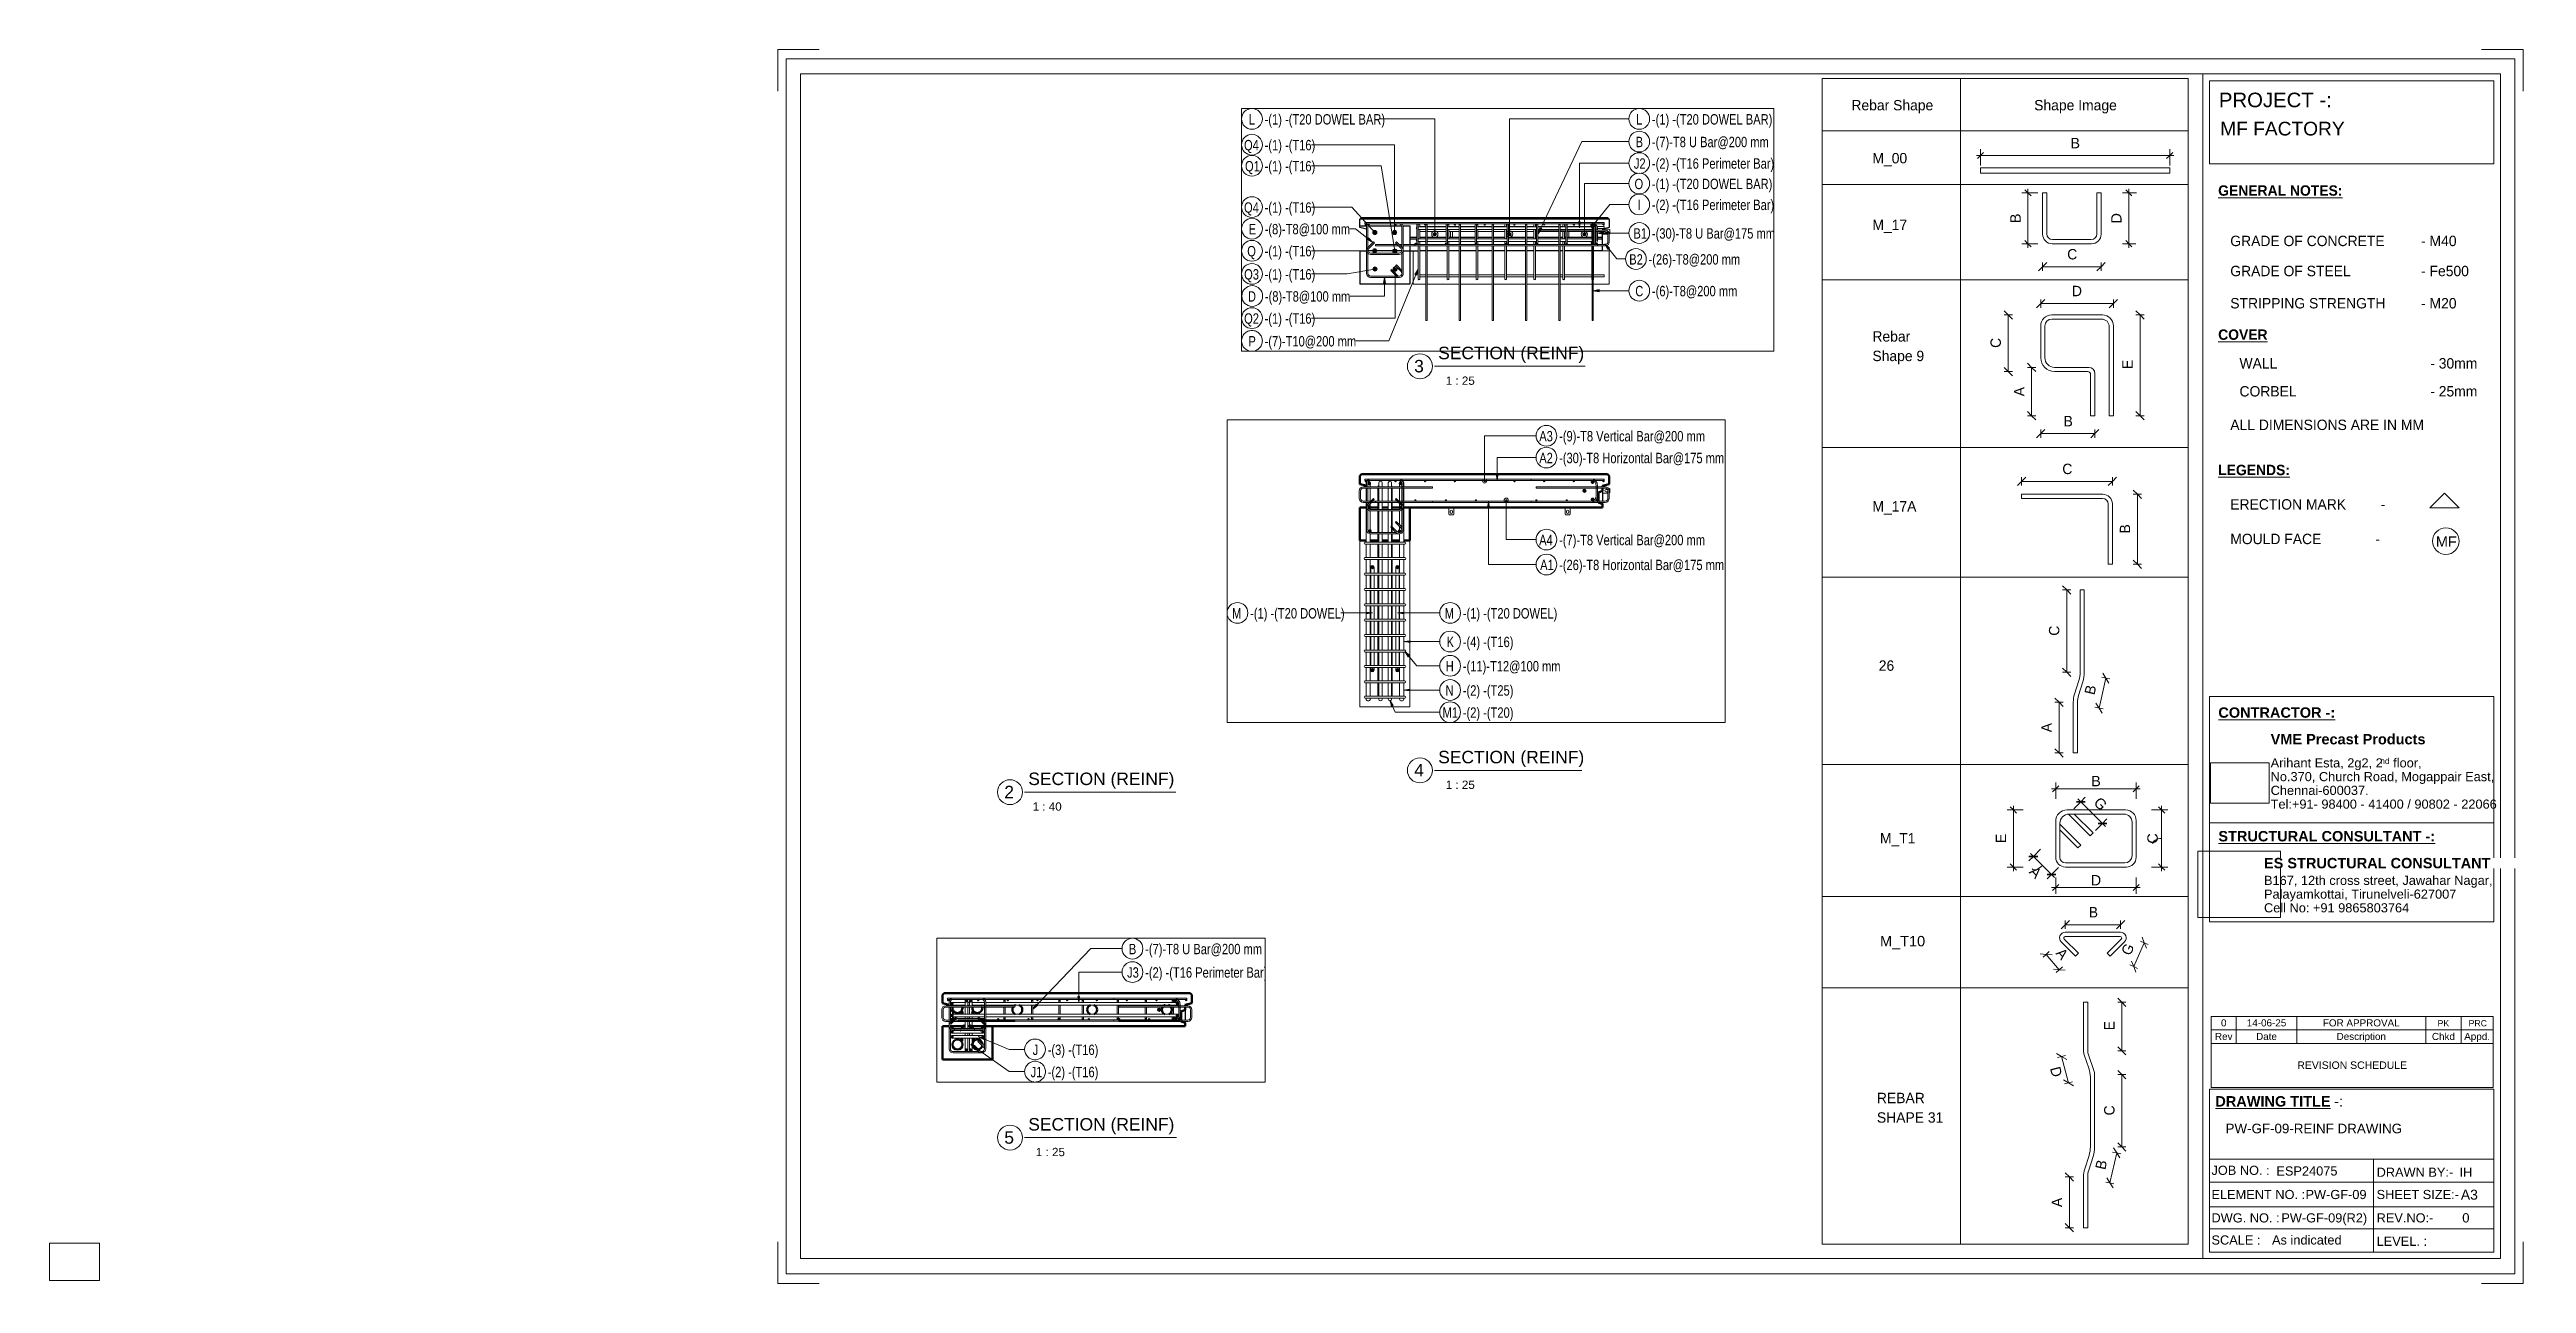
# Paper-space layout 'Layout1' of a CAD drawing. Header units: millimetres. Extents: x 0 to 596, y -1 to 296.
# The model-space entities are those that its viewports show. They can reach past a viewport. Long polylines and large blocks are cut down to what shows.
import ezdxf

# ---------------------------------------------------------------- set-up
doc = ezdxf.new("R2010")
doc.units = ezdxf.units.MM
doc.linetypes.add('Dash', pattern=[6.36, 3.18, -3.18])
for name, color, linetype, lineweight in [('A-ANNO-DIMS', 211, 'Continuous', 9), ('A-ANNO-DIMS-1', 211, 'Continuous', 9), ('A-DETL-MBND', 5, 'Continuous', 18), ('A-DETL-THIN', 151, 'Continuous', 18), ('A-GENM', 13, 'Continuous', 18), ('A-WALL', 113, 'Continuous', 25), ('A-WALL-HDLN', 110, 'Dash', 25), ('G-ANNO-SCHD', 231, 'Continuous', 9), ('G-ANNO-TEXT', 231, 'Continuous', 9), ('G-ANNO-TTLB', 6, 'Continuous', 9), ('G-ANNO-TTLB-MEDM', 33, 'Continuous', 9), ('G-ANNO-TTLB-THIN', 151, 'Continuous', 9), ('S-BEAM', 12, 'Continuous', 18), ('S-RBAR', 171, 'Continuous', 18), ('S-RBAR-IDEN', 171, 'Continuous', 9)]:
    doc.layers.add(name, color=color, linetype=linetype, lineweight=lineweight)
doc.layers.add('G-ANNO-NPLT', color=191, linetype='Continuous')
doc.styles.add('Arial', font='arial.ttf', dxfattribs={"height": 3.5})
doc.styles.add('Arial_1', font='arial.ttf', dxfattribs={"height": 2.2})
doc.styles.add('Arial_10', font='arial.ttf', dxfattribs={"height": 1.7})
doc.styles.add('Arial_11', font='arial.ttf', dxfattribs={"height": 2})
doc.styles.add('Arial_12', font='arial.ttf', dxfattribs={"height": 3})
doc.styles.add('Arial_2', font='arial.ttf', dxfattribs={"height": 2.4})
doc.styles.add('Arial_3', font='arial.ttf', dxfattribs={"height": 2.5})
doc.styles.add('Arial_4', font='arial.ttf', dxfattribs={"height": 1.42976})
doc.styles.add('Arial_5', font='arial.ttf', dxfattribs={"height": 2.25})
doc.styles.add('Arial_6', font='arial.ttf', dxfattribs={"height": 3.3})
doc.styles.add('Arial_7', font='arial.ttf', dxfattribs={"height": 2.3})
doc.styles.add('Arial_8', font='arial.ttf', dxfattribs={"height": 1.5})
doc.styles.add('Arial_9', font='arial.ttf', dxfattribs={"height": 1.8})
doc.styles.add('Arial_B', font='arialbd.ttf', dxfattribs={"height": 2.5})
doc.styles.add('Nirmala UI Semilight_1', font='NirmalaS.ttf', dxfattribs={"width": 0.8, "height": 62.5})
doc.styles.add('Nirmala UI Semilight_2', font='NirmalaS.ttf', dxfattribs={"height": 2.5})
doc.styles.add('Nirmala UI Semilight_B', font='', dxfattribs={"height": 2.5})
doc.styles.get('Nirmala UI Semilight_B').set_extended_font_data('Nirmala UI Semilight', bold=True)
doc.dimstyles.new('Arrow_Filled_-_2_5_NI_UI', dxfattribs={"dimscale": 304.8, "dimtxt": 2.61841, "dimasz": 0.006562, "dimexe": 0.003281, "dimexo": 0.0625, "dimgap": 0.003281, "dimtad": 1, "dimdec": 4, "dimzin": 0, "dimdsep": 46, "dimtxsty": 'Nirmala UI Semilight_2', "dimblk1": 'OBLIQUE', "dimblk2": 'OBLIQUE', "dimsah": 1, "dimcen": 0.09, "dimazin": 0, "dimtfac": 1, "dimtdec": 4, "dimtix": 1, "dimtmove": 0, "dimatfit": 3, "dimfxl": 0.003281, "dimfxlon": 1, "dimtvp": 1, "dimtolj": 1, "dimtzin": 0, "dimarcsym": 2})
doc.dimstyles.new('Arrow_Filled_-_2_5_NI_UI_1', dxfattribs={"dimscale": 304.8, "dimtxt": 2.61841, "dimasz": 0.006562, "dimexe": 0.003281, "dimexo": 0.0625, "dimgap": 0.003281, "dimtad": 1, "dimdec": 4, "dimzin": 0, "dimdsep": 46, "dimtxsty": 'Nirmala UI Semilight_2', "dimblk1": 'OBLIQUE', "dimblk2": 'OBLIQUE', "dimsah": 1, "dimcen": 0.09, "dimazin": 0, "dimtfac": 1, "dimtdec": 4, "dimtix": 1, "dimtmove": 2, "dimatfit": 3, "dimfxl": 0.003281, "dimfxlon": 1, "dimtvp": 1, "dimtolj": 1, "dimtzin": 0, "dimarcsym": 2})
doc.dimstyles.new('Diagonal_-_2_5mm_Arial', dxfattribs={"dimscale": 304.8, "dimtxt": 2.550648, "dimasz": 0.004921, "dimexe": 0.004921, "dimexo": 0.0625, "dimgap": 0.003281, "dimtad": 1, "dimdec": 4, "dimzin": 0, "dimdsep": 46, "dimtxsty": 'Arial_3', "dimblk1": 'OBLIQUE', "dimblk2": 'OBLIQUE', "dimsah": 1, "dimcen": 0.09, "dimdle": 0.003281, "dimazin": 0, "dimtfac": 1, "dimtdec": 4, "dimtix": 1, "dimtmove": 0, "dimatfit": 3, "dimfxl": 0.007874, "dimfxlon": 1, "dimtvp": 1, "dimtolj": 1, "dimtzin": 0, "dimarcsym": 2})
doc.dimstyles.new('Diagonal_-_2_5mm_Arial_1', dxfattribs={"dimscale": 304.8, "dimtxt": 2.550648, "dimasz": 0.004921, "dimexe": 0.004921, "dimexo": 0.0625, "dimgap": 0.003281, "dimtad": 1, "dimdec": 4, "dimzin": 0, "dimdsep": 46, "dimtxsty": 'Arial_3', "dimblk1": 'OBLIQUE', "dimblk2": 'OBLIQUE', "dimsah": 1, "dimcen": 0.09, "dimdle": 0.003281, "dimazin": 0, "dimtfac": 1, "dimtdec": 4, "dimtix": 1, "dimtmove": 2, "dimatfit": 3, "dimfxl": 0.007874, "dimfxlon": 1, "dimtvp": 1, "dimtolj": 1, "dimtzin": 0, "dimarcsym": 2})
doc.dimstyles.new('Diagonal_-_2_5mm_Arial_2', dxfattribs={"dimscale": 304.8, "dimtxt": 2.550648, "dimasz": 0.004921, "dimexe": 0.004921, "dimexo": 0.004921, "dimgap": 0.003281, "dimtad": 1, "dimdec": 4, "dimzin": 0, "dimdsep": 46, "dimtxsty": 'Arial_3', "dimblk1": 'OBLIQUE', "dimblk2": 'OBLIQUE', "dimsah": 1, "dimcen": 0.09, "dimdle": 0.003281, "dimazin": 0, "dimtfac": 1, "dimtdec": 4, "dimtix": 1, "dimtmove": 0, "dimatfit": 3, "dimfxl": 1, "dimtvp": 1, "dimtfill": 1, "dimtolj": 1, "dimtzin": 0, "dimarcsym": 2})
doc.dimstyles.new('Diagonal_-_2_5mm_Arial_3', dxfattribs={"dimscale": 304.8, "dimtxt": 2.550648, "dimasz": 0.004921, "dimexe": 0.004921, "dimexo": 0.0625, "dimgap": 0.003281, "dimtad": 1, "dimdec": 4, "dimzin": 0, "dimdsep": 46, "dimtxsty": 'Arial_3', "dimblk1": 'OBLIQUE', "dimblk2": 'OBLIQUE', "dimsah": 1, "dimcen": 0.09, "dimdle": 0.003281, "dimazin": 0, "dimtfac": 1, "dimtdec": 4, "dimtix": 1, "dimtmove": 1, "dimatfit": 3, "dimfxl": 0.007874, "dimfxlon": 1, "dimtvp": 1, "dimtolj": 1, "dimtzin": 0, "dimarcsym": 2})
picture_1 = doc.add_image_def('image1.jpg', size_in_pixel=(996, 686))
picture_2 = doc.add_image_def('image2.jpg', size_in_pixel=(1600, 1280))

psp = doc.layouts.get("Layout1")

msp = doc.modelspace()

# ---------------------------------------------------------------- texts
at = {"layer": 'S-RBAR-IDEN', "char_height": 62.5, "attachment_point": 1, "style": 'Nirmala UI Semilight_1'}
for s, insert, width in [('L', (14320.81, 13736.2), 40.0844), ('-(1) -(T20 DOWEL BAR)', (14415.67, 13736.2), 835.3584), ('L', (16650.85, 13736.2), 40.0844), ('-(1) -(T20 DOWEL BAR)', (16745.71, 13736.2), 835.3584), ('B', (16647.55, 13599.9), 48.1012), ('-(7)-T8 U Bar@200 mm', (16745.71, 13599.9), 854.5989), ('-(1) -(T16)', (14415.67, 13581.07), 339.9155), ('Q4', (14291.71, 13581.07), 110.6329), ('J2', (16636.95, 13470.28), 73.7552), ('-(2) -(T16 Perimeter Bar)', (16745.71, 13470.28), 873.8394), ('Q1', (14297.61, 13454.42), 96.2025), ('-(1) -(T16)', (14415.67, 13454.42), 339.9155), ('B', (22128.82, 13409.91), 48.1012), ('-(7)-T8 U Bar@200 mm', (22226.98, 13409.91), 854.5989), ('-(9)-T8 Vertical Bar@200 mm', (19776.19, 13373.24), 1071.0545), ('A3', (19656.82, 13373.24), 99.4092), ('O', (16640.95, 13347.57), 64.135), ('-(1) -(T20 DOWEL BAR)', (16745.71, 13347.57), 835.3584), ('-(2) -(T16 Perimeter Bar)', (22226.98, 13268.99), 873.8394), ('J3', (22118.22, 13268.99), 73.7552), ('A2', (19656.82, 13242.1), 99.4092), ('-(30)-T8 Horizontal Bar@175 mm', (19776.19, 13242.1), 1208.9447), ('-(2) -(T16 Perimeter Bar)', (16745.71, 13221.46), 873.8394), ('I', (16658.75, 13221.46), 20.8439), ('-(1) -(T16)', (14415.67, 13205.73), 339.9155), ('Q4', (14291.71, 13205.73), 110.6329), ('E', (14319.71, 13075.59), 43.2911), ('-(8)-T8@100 mm', (14415.87, 13075.59), 618.9027), ('-(30)-T8 U Bar@175 mm', (16745.71, 13049.65), 886.6664), ('B1', (16634.35, 13049.65), 80.1687), ('Q', (14310.91, 12942.86), 64.135), ('-(1) -(T16)', (14415.67, 12942.86), 339.9155), ('B2', (16609.05, 12893.5), 92.9957), ('-(26)-T8@200 mm', (16725.71, 12893.5), 676.6242), ('Q3', (14292.31, 12803.47), 109.0295), ('-(1) -(T16)', (14415.67, 12803.47), 339.9155), ('J', (21550.41, 12803.66), 28.8607), ('-(3) -(T16)', (21640.68, 12803.66), 352.7425), ('A4', (19656.12, 12748.56), 101.0126), ('-(7)-T8 Vertical Bar@200 mm', (19776.19, 12748.56), 1069.4511), ('C', (16645.55, 12702.76), 52.9114), ('-(6)-T8@200 mm', (16745.71, 12702.76), 631.7297), ('D', (14315.15, 12670.65), 57.7215), ('-(8)-T8@100 mm', (14417.31, 12670.65), 618.9027), ('J1', (21537.43, 12669.75), 60.9282), ('-(2) -(T16)', (21640.89, 12669.75), 352.7425), ('A1', (19662.12, 12598.7), 86.5822), ('-(26)-T8 Horizontal Bar@175 mm', (19776.19, 12598.7), 1208.9447), ('Q2', (14292.31, 12537.65), 109.0295), ('-(1) -(T16)', (14415.67, 12537.65), 339.9155), ('P', (14318.11, 12400.8), 46.4979), ('-(7)-T10@200 mm', (14415.67, 12400.8), 662.1939), ('-(1) -(T20 DOWEL)', (17917.26, 12307.47), 658.9871), ('-(1) -(T20 DOWEL)', (19196.81, 12307.47), 658.9871), ('M', (17808.5, 12307.47), 73.7552), ('M', (19088.05, 12307.47), 73.7552), ('-(4) -(T16)', (19196.81, 12135.29), 354.3459), ('K', (19099.25, 12135.29), 46.4979), ('H', (19093.95, 11989.16), 59.3249), ('-(11)-T12@100 mm', (19196.81, 11989.16), 670.2107), ('N', (19092.65, 11843.37), 62.5316), ('-(2) -(T25)', (19196.81, 11843.37), 365.5695), ('M1', (19074.85, 11710.12), 105.8227), ('-(2) -(T20)', (19196.81, 11710.12), 365.5695)]:
    msp.add_mtext(s, dxfattribs=dict(at, insert=insert, width=width))

# ---------------------------------------------------------------- blocks, each defined once
blk = doc.blocks.new('ES-Landscape-A3 - ES-Landscape-A3-502445-PW-GF-09-REINF DRAWING')
at = {"layer": 'G-ANNO-TTLB'}
for p, q in [((175.24, 296.27), (185.24, 296.27)), ((175.24, 296.27), (175.24, 286.27)), ((595.24, 296.27), (585.24, 296.27)), ((595.24, 296.27), (595.24, 286.27)), ((519.77, 140.54), (588.2, 140.54)), ((519.77, 86.33), (519.77, 140.54)), ((588.2, 86.33), (588.2, 140.54)), ((519.77, 110.14), (588.2, 110.14)), ((519.77, 6.78), (519.77, 46.03)), ((588.2, 6.78), (588.2, 46.03)), ((559.23, 29.2), (559.23, 6.78)), ((175.24, -0.73), (175.24, 9.27)), ((595.24, -0.73), (595.24, 9.27)), ((175.24, -0.73), (185.24, -0.73)), ((595.24, -0.73), (585.24, -0.73))]:
    blk.add_line(p, q, dxfattribs=at)
at = {"layer": 'G-ANNO-TTLB-MEDM'}
for p, q in [((180.73, 290.44), (180.73, 5.31)), ((180.73, 290.44), (589.79, 290.44)), ((518.17, 290.44), (518.17, 5.31)), ((519.77, 268.77), (519.77, 288.77)), ((519.77, 288.77), (588.2, 288.77)), ((588.2, 288.77), (588.2, 268.77)), ((589.79, 290.44), (589.79, 5.31)), ((588.2, 268.77), (519.77, 268.77)), ((519.77, 86.33), (588.2, 86.33)), ((519.77, 6.78), (588.2, 6.78)), ((180.73, 5.31), (589.79, 5.31))]:
    blk.add_line(p, q, dxfattribs=at)
at = {"layer": 'G-ANNO-TTLB-THIN'}
for p, q in [((177.29, 294.03), (177.29, 1.56)), ((593.23, 294.03), (177.29, 294.03)), ((593.23, 1.56), (593.23, 294.03)), ((519.77, 46.03), (588.2, 46.03)), ((519.77, 29.2), (588.2, 29.2)), ((519.77, 23.64), (588.2, 23.64)), ((519.77, 17.68), (588.2, 17.68)), ((519.77, 12.43), (588.2, 12.43)), ((177.29, 1.56), (593.23, 1.56))]:
    blk.add_line(p, q, dxfattribs=at)
at = {"layer": 'G-ANNO-TTLB', "insert": (534.5, 131.53), "char_height": 2.5, "width": 45.135, "attachment_point": 1, "style": 'Arial_B', "bg_fill": 3, "box_fill_scale": 0, "bg_fill_color": 256, "bg_fill_true_color": 3254780160, "bg_fill_transparency": 256}
blk.add_mtext('VME Precast Products', dxfattribs=at)
at = {"layer": 'G-ANNO-TTLB', "attachment_point": 1}
for s, insert, char_height, width, style in [('Arihant Esta, 2g2, 2', (534.5, 125.68), 2.2, 31.9873, 'Arial_1'), ('nd', (560.89, 125.72), 1.43, 2.7257, 'Arial_4'), (' floor,', (563.14, 125.68), 2.2, 9.1392, 'Arial_1'), ('No.370, Church Road, Mogappair East,', (534.5, 122.37), 2.2, 63.4135, 'Arial_1'), ('Tel:+91- 98400 - 41400 / 90802 - 22066 ', (534.5, 115.75), 2.2, 65.2574, 'Arial_1'), ('Chennai-600037.', (534.5, 119.06), 2.2, 27.6582, 'Arial_1'), ('Cell No: +91 9865803764', (532.9, 90.79), 2.2, 41.0464, 'Arial_1'), ('Palayamkottai, Tirunelveli-627007', (532.9, 94.09), 2.2, 54.4346, 'Arial_1'), ('JOB NO. :', (520.26, 27.61), 2.2, 16.5949, 'Arial_1'), ('DRAWN BY:-', (560, 27.14), 2.2, 21.7257, 'Arial_1'), ('ELEMENT NO. :', (520.26, 21.79), 2.2, 26.5359, 'Arial_1'), ('SHEET SIZE:-', (560, 21.79), 2.2, 23.2489, 'Arial_1'), ('DWG. NO. :', (520.26, 16.16), 2.2, 19.481, 'Arial_1'), ('REV.NO:-', (560, 16.16), 2.2, 16.0338, 'Arial_1'), ('SCALE :', (520.26, 10.84), 2.2, 13.8692, 'Arial_1'), ('LEVEL. :', (560, 10.53), 2.2, 14.3502, 'Arial_1')]:
    blk.add_mtext(s, dxfattribs=dict(at, insert=insert, char_height=char_height, width=width, style=style))
at = {"layer": 'G-ANNO-TTLB'}
image = blk.add_image(picture_1, insert=(520, 114.84), size_in_units=(14.11, 9.72), dxfattribs=at)
image.dxf.flags = 7
image = blk.add_image(picture_2, insert=(516.95, 87.39), size_in_units=(19.92, 15.93), dxfattribs=at)
image.dxf.flags = 7
at = {"layer": 'G-ANNO-TTLB', "attachment_point": 1, "bg_fill": 3, "box_fill_scale": 0, "bg_fill_color": 256, "bg_fill_true_color": 3254780160, "bg_fill_transparency": 256}
for s, insert, char_height, width, style in [('PROJECT -:', (522.05, 285.89), 3.5, 33.3502, 'Arial'), ('\\LCONTRACTOR -:', (521.92, 137.94), 2.5, 33.9114, 'Arial_B'), ('\\LSTRUCTURAL CONSULTANT -:', (521.92, 108.18), 2.5, 62.8523, 'Arial_B'), ('ES STRUCTURAL CONSULTANT', (532.9, 101.7), 2.5, 65.6582, 'Arial_B'), ('\\LDRAWING TITLE', (521.19, 44.36), 2.5, 33.4304, 'Arial_B'), ('A3', (580.27, 21.84), 2.4, 4.9705, 'Arial_2')]:
    blk.add_mtext(s, dxfattribs=dict(at, insert=insert, char_height=char_height, width=width, style=style))
at = {"layer": 'G-ANNO-TTLB', "insert": (532.9, 97.4), "char_height": 2.2, "width": 65.1772, "attachment_point": 1, "style": 'Arial_1'}
blk.add_mtext('B167, 12th cross street, Jawahar Nagar,', dxfattribs=at)
at = {"layer": 'G-ANNO-TTLB', "insert": (548.78, 44.36), "char_height": 2.5, "width": 1.2025, "attachment_point": 1, "style": 'Arial_B', "bg_fill": 3, "box_fill_scale": 0, "bg_fill_color": 256, "bg_fill_true_color": 3254780160, "bg_fill_transparency": 256}
blk.add_mtext('\\fArial|b1|i0|c0|p34|; ', dxfattribs=at)
at = {"layer": 'G-ANNO-TTLB', "insert": (549.77, 44.36), "char_height": 2.5, "width": 2.6456, "attachment_point": 1, "style": 'Arial_3', "bg_fill": 3, "box_fill_scale": 0, "bg_fill_color": 256, "bg_fill_true_color": 3254780160, "bg_fill_transparency": 256}
blk.add_mtext('-:', dxfattribs=at)
blk = doc.blocks.new('Viewport - M_View Title-1040-PW-GF-09-REINF DRAWING')
at = {"layer": 'G-ANNO-TTLB'}
for start, end in [(360, 180), (180, 0)]:
    blk.add_arc((-3.5, 0), 3, start, end, dxfattribs=at)
blk = doc.blocks.new('DIMBLOCK1-PW-GF-09-REINF DRAWING')
at = {"layer": 'A-ANNO-DIMS-1'}
for p, q in [((463.69, 270.76), (511.21, 270.76)), ((464.69, 270.76), (464.69, 272.26)), ((464.69, 270.76), (464.69, 268.36)), ((510.21, 270.76), (510.21, 272.26)), ((510.21, 270.76), (510.21, 268.36))]:
    blk.add_line(p, q, dxfattribs=at)
at = {"layer": 'A-ANNO-DIMS-1', "lineweight": 35}
for p, q in [((464.69, 270.76), (463.94, 270.01)), ((464.69, 270.76), (465.44, 271.51)), ((510.21, 270.76), (509.46, 270.01)), ((510.21, 270.76), (510.96, 271.51))]:
    blk.add_line(p, q, dxfattribs=at)
at = {"layer": 'A-ANNO-DIMS-1', "color": 0, "insert": (486.3, 275), "char_height": 2.5, "width": 2.7782, "attachment_point": 1, "line_spacing_factor": 0.941778, "style": 'Arial_3'}
blk.add_mtext('B', dxfattribs=at)
blk = doc.blocks.new('_Oblique')
at = {"color": 0, "linetype": 'ByBlock', "lineweight": -2}
blk.add_line((-0.5, -0.5), (0.5, 0.5), dxfattribs=at)
blk = doc.blocks.new('DIMBLOCK2-PW-GF-09-REINF DRAWING')
at = {"layer": 'A-ANNO-DIMS-1', "lineweight": 35}
for p, q in [((476.1, 261.77), (475.35, 262.52)), ((476.1, 261.77), (476.85, 261.02)), ((476.1, 249.52), (475.35, 250.27)), ((476.1, 249.52), (476.85, 248.77))]:
    blk.add_line(p, q, dxfattribs=at)
at = {"layer": 'A-ANNO-DIMS-1'}
for p, q in [((476.1, 248.52), (476.1, 262.77)), ((476.1, 261.77), (474.6, 261.77)), ((476.1, 261.77), (478.5, 261.77)), ((476.1, 249.52), (474.6, 249.52)), ((476.1, 249.52), (478.5, 249.52))]:
    blk.add_line(p, q, dxfattribs=at)
at = {"layer": 'A-ANNO-DIMS-1', "color": 0, "insert": (471.85, 254.48), "char_height": 2.5, "width": 2.7782, "attachment_point": 1, "rotation": 90, "line_spacing_factor": 0.941778, "style": 'Arial_3'}
blk.add_mtext('B', dxfattribs=at)
blk = doc.blocks.new('DIMBLOCK3-PW-GF-09-REINF DRAWING')
at = {"layer": 'A-ANNO-DIMS-1', "lineweight": 35}
for p, q in [((500.37, 261.77), (499.62, 262.52)), ((500.37, 261.77), (501.12, 261.02)), ((500.37, 249.52), (499.62, 250.27)), ((500.37, 249.52), (501.12, 248.77))]:
    blk.add_line(p, q, dxfattribs=at)
at = {"layer": 'A-ANNO-DIMS-1'}
for p, q in [((500.37, 262.77), (500.37, 248.52)), ((500.37, 261.77), (498.87, 261.77)), ((500.37, 261.77), (502.18, 261.77)), ((500.37, 249.52), (498.87, 249.52)), ((500.37, 249.52), (502.07, 249.52))]:
    blk.add_line(p, q, dxfattribs=at)
at = {"layer": 'A-ANNO-DIMS-1', "color": 0, "insert": (496.13, 254.39), "char_height": 2.5, "width": 3.0137, "attachment_point": 1, "rotation": 90, "line_spacing_factor": 0.941778, "style": 'Arial_3', "bg_fill": 3, "box_fill_scale": 0, "bg_fill_color": 256, "bg_fill_true_color": 3254780160, "bg_fill_transparency": 256}
blk.add_mtext('D', dxfattribs=at)
blk = doc.blocks.new('DIMBLOCK4-PW-GF-09-REINF DRAWING')
at = {"layer": 'A-ANNO-DIMS-1'}
for p, q in [((471.34, 232.39), (470.34, 233.39)), ((471.34, 232.39), (470.34, 232.39)), ((471.34, 218.77), (471.34, 232.39)), ((471.34, 232.39), (472.34, 231.39)), ((471.34, 232.39), (472.34, 232.39)), ((471.34, 218.77), (470.34, 219.77)), ((471.34, 218.77), (470.34, 218.77)), ((471.34, 218.77), (472.34, 217.77)), ((471.34, 218.77), (472.34, 218.77))]:
    blk.add_line(p, q, dxfattribs=at)
at = {"layer": 'A-ANNO-DIMS-1', "color": 0, "insert": (467.08, 224.46), "char_height": 2.5, "width": 2.6851, "attachment_point": 1, "rotation": 90, "line_spacing_factor": 1.142579, "style": 'Nirmala UI Semilight_2'}
blk.add_mtext('C', dxfattribs=at)
blk = doc.blocks.new('DIMBLOCK5-PW-GF-09-REINF DRAWING')
at = {"layer": 'A-ANNO-DIMS-1'}
for p, q in [((474.55, 192.32), (473.55, 191.32)), ((474.55, 192.32), (475.55, 193.32)), ((474.55, 192.32), (474.55, 193.32)), ((474.55, 192.32), (496.42, 192.32)), ((474.55, 192.32), (474.55, 191.32)), ((496.42, 192.32), (495.42, 191.32)), ((496.42, 192.32), (497.42, 193.32)), ((496.42, 192.32), (496.42, 193.32)), ((496.42, 192.32), (496.42, 191.32))]:
    blk.add_line(p, q, dxfattribs=at)
at = {"layer": 'A-ANNO-DIMS-1', "color": 0, "insert": (484.37, 196.58), "char_height": 2.5, "width": 2.6851, "attachment_point": 1, "line_spacing_factor": 1.142579, "style": 'Nirmala UI Semilight_2'}
blk.add_mtext('C', dxfattribs=at)
blk = doc.blocks.new('DIMBLOCK6-PW-GF-09-REINF DRAWING')
at = {"layer": 'A-ANNO-DIMS-1'}
for p, q in [((502.45, 189.22), (501.45, 190.22)), ((502.45, 189.22), (501.45, 189.22)), ((502.45, 172.37), (502.45, 189.22)), ((502.45, 189.22), (503.45, 188.22)), ((502.45, 189.22), (503.45, 189.22)), ((502.45, 172.37), (501.45, 173.37)), ((502.45, 172.37), (501.45, 172.37)), ((502.45, 172.37), (503.45, 171.37)), ((502.45, 172.37), (503.45, 172.37))]:
    blk.add_line(p, q, dxfattribs=at)
at = {"layer": 'A-ANNO-DIMS-1', "color": 0, "insert": (498.19, 179.79), "char_height": 2.5, "width": 2.3994, "attachment_point": 1, "rotation": 90, "line_spacing_factor": 1.142579, "style": 'Nirmala UI Semilight_2'}
blk.add_mtext('B', dxfattribs=at)
blk = doc.blocks.new('DIMBLOCK7-PW-GF-09-REINF DRAWING')
at = {"layer": 'A-ANNO-DIMS-1'}
for p, q in [((483.59, 139.18), (482.59, 140.18)), ((483.59, 139.18), (482.59, 139.18)), ((483.59, 126.97), (483.59, 139.18)), ((483.59, 139.18), (484.59, 138.18)), ((483.59, 139.18), (484.59, 139.18)), ((483.59, 126.97), (482.59, 127.97)), ((483.59, 126.97), (482.59, 126.97)), ((483.59, 126.97), (484.59, 125.97)), ((483.59, 126.97), (484.59, 126.97))]:
    blk.add_line(p, q, dxfattribs=at)
at = {"layer": 'A-ANNO-DIMS-1', "color": 0, "insert": (479.33, 131.94), "char_height": 2.5, "width": 2.7422, "attachment_point": 1, "rotation": 90, "line_spacing_factor": 1.142579, "style": 'Nirmala UI Semilight_2'}
blk.add_mtext('A', dxfattribs=at)
blk = doc.blocks.new('DIMBLOCK8-PW-GF-09-REINF DRAWING')
at = {"layer": 'A-ANNO-DIMS-1'}
for p, q in [((493.21, 137.78), (494.85, 145)), ((494.85, 145), (493.87, 145.22)), ((494.85, 145), (494.09, 146.19)), ((494.85, 145), (495.6, 143.8)), ((494.85, 145), (495.82, 144.78)), ((493.21, 137.78), (492.23, 138)), ((493.21, 137.78), (492.46, 138.97)), ((493.21, 137.78), (493.96, 136.58)), ((493.21, 137.78), (494.19, 137.56))]:
    blk.add_line(p, q, dxfattribs=at)
at = {"layer": 'A-ANNO-DIMS-1', "color": 0, "insert": (489.65, 141.35), "char_height": 2.5, "width": 2.3994, "attachment_point": 1, "rotation": 77.23618, "line_spacing_factor": 1.142579, "style": 'Nirmala UI Semilight_2'}
blk.add_mtext('B', dxfattribs=at)
blk = doc.blocks.new('DIMBLOCK9-PW-GF-09-REINF DRAWING')
at = {"layer": 'A-ANNO-DIMS-1'}
for p, q in [((485.42, 166.19), (484.42, 167.19)), ((485.42, 166.19), (484.42, 166.19)), ((485.42, 146.4), (485.42, 166.19)), ((485.42, 166.19), (486.42, 165.19)), ((485.42, 166.19), (486.42, 166.19)), ((485.42, 146.4), (484.42, 147.4)), ((485.42, 146.4), (484.42, 146.4)), ((485.42, 146.4), (486.42, 145.4)), ((485.42, 146.4), (486.42, 146.4))]:
    blk.add_line(p, q, dxfattribs=at)
at = {"layer": 'A-ANNO-DIMS-1', "color": 0, "insert": (481.15, 155.18), "char_height": 2.5, "width": 2.6851, "attachment_point": 1, "rotation": 90, "line_spacing_factor": 1.142579, "style": 'Nirmala UI Semilight_2'}
blk.add_mtext('C', dxfattribs=at)
blk = doc.blocks.new('DIMBLOCK10-PW-GF-09-REINF DRAWING')
at = {"layer": 'A-ANNO-DIMS-1'}
for p, q in [((479.62, 243.99), (480.62, 244.99)), ((479.62, 243.99), (479.62, 244.99)), ((493.71, 243.99), (494.71, 244.99)), ((493.71, 243.99), (493.71, 244.99)), ((479.62, 243.99), (478.62, 242.99)), ((479.62, 243.99), (493.71, 243.99)), ((479.62, 243.99), (479.62, 242.99)), ((493.71, 243.99), (492.71, 242.99)), ((493.71, 243.99), (493.71, 242.99))]:
    blk.add_line(p, q, dxfattribs=at)
at = {"layer": 'A-ANNO-DIMS-1', "color": 0, "insert": (485.55, 248.25), "char_height": 2.5, "width": 2.6851, "attachment_point": 1, "line_spacing_factor": 1.142579, "style": 'Nirmala UI Semilight_2'}
blk.add_mtext('C', dxfattribs=at)
blk = doc.blocks.new('DIMBLOCK11-PW-GF-09-REINF DRAWING')
at = {"layer": 'A-ANNO-DIMS-1'}
for p, q in [((479.17, 203.82), (478.17, 202.82)), ((479.17, 203.82), (480.17, 204.82)), ((479.17, 203.82), (479.17, 204.82)), ((479.17, 203.82), (492.19, 203.82)), ((479.17, 203.82), (479.17, 202.82)), ((492.19, 203.82), (491.19, 202.82)), ((492.19, 203.82), (493.19, 204.82)), ((492.19, 203.82), (492.19, 204.82)), ((492.19, 203.82), (492.19, 202.82))]:
    blk.add_line(p, q, dxfattribs=at)
at = {"layer": 'A-ANNO-DIMS-1', "color": 0, "insert": (484.68, 208.08), "char_height": 2.5, "width": 2.3994, "attachment_point": 1, "line_spacing_factor": 1.142579, "style": 'Nirmala UI Semilight_2'}
blk.add_mtext('B', dxfattribs=at)
blk = doc.blocks.new('DIMBLOCK12-PW-GF-09-REINF DRAWING')
at = {"layer": 'A-ANNO-DIMS-1'}
for p, q in [((476.99, 219.77), (475.99, 220.77)), ((476.99, 219.77), (475.99, 219.77)), ((476.99, 208.14), (476.99, 219.77)), ((476.99, 219.77), (477.99, 218.77)), ((476.99, 219.77), (477.99, 219.77)), ((476.99, 208.14), (475.99, 209.14)), ((476.99, 208.14), (475.99, 208.14)), ((476.99, 208.14), (477.99, 207.14)), ((476.99, 208.14), (477.99, 208.14))]:
    blk.add_line(p, q, dxfattribs=at)
at = {"layer": 'A-ANNO-DIMS-1', "color": 0, "insert": (472.73, 212.81), "char_height": 2.5, "width": 2.7422, "attachment_point": 1, "rotation": 90, "line_spacing_factor": 1.142579, "style": 'Nirmala UI Semilight_2'}
blk.add_mtext('A', dxfattribs=at)
blk = doc.blocks.new('DIMBLOCK13-PW-GF-09-REINF DRAWING')
at = {"layer": 'A-ANNO-DIMS-1'}
for p, q in [((479.17, 235.14), (478.17, 234.14)), ((479.17, 235.14), (480.17, 236.14)), ((479.17, 235.14), (479.17, 236.14)), ((479.17, 235.14), (496.66, 235.14)), ((479.17, 235.14), (479.17, 234.14)), ((496.66, 235.14), (495.66, 234.14)), ((496.66, 235.14), (497.66, 236.14)), ((496.66, 235.14), (496.66, 236.14)), ((496.66, 235.14), (496.66, 234.14))]:
    blk.add_line(p, q, dxfattribs=at)
at = {"layer": 'A-ANNO-DIMS-1', "color": 0, "insert": (486.68, 239.4), "char_height": 2.5, "width": 2.9707, "attachment_point": 1, "line_spacing_factor": 1.142579, "style": 'Nirmala UI Semilight_2'}
blk.add_mtext('D', dxfattribs=at)
blk = doc.blocks.new('DIMBLOCK14-PW-GF-09-REINF DRAWING')
at = {"layer": 'A-ANNO-DIMS-1'}
for p, q in [((503.07, 232.39), (502.07, 233.39)), ((503.07, 232.39), (502.07, 232.39)), ((503.07, 208.14), (503.07, 232.39)), ((503.07, 232.39), (504.07, 231.39)), ((503.07, 232.39), (504.07, 232.39)), ((503.07, 208.14), (502.07, 209.14)), ((503.07, 208.14), (502.07, 208.14)), ((503.07, 208.14), (504.07, 207.14)), ((503.07, 208.14), (504.07, 208.14))]:
    blk.add_line(p, q, dxfattribs=at)
at = {"layer": 'A-ANNO-DIMS-1', "color": 0, "insert": (498.81, 219.36), "char_height": 2.5, "width": 2.1709, "attachment_point": 1, "rotation": 90, "line_spacing_factor": 1.142579, "style": 'Nirmala UI Semilight_2'}
blk.add_mtext('E', dxfattribs=at)
blk = doc.blocks.new('DIMBLOCK15-PW-GF-09-REINF DRAWING')
at = {"layer": 'A-ANNO-DIMS-1'}
for p, q in [((482.77, 118.32), (482.77, 119.82)), ((502.14, 118.32), (502.14, 119.82)), ((481.77, 118.32), (503.14, 118.32)), ((482.77, 118.32), (482.77, 115.92)), ((502.14, 118.32), (502.14, 115.92))]:
    blk.add_line(p, q, dxfattribs=at)
at = {"layer": 'A-ANNO-DIMS-1', "lineweight": 35}
for p, q in [((482.77, 118.32), (482.02, 117.57)), ((482.77, 118.32), (483.52, 119.07)), ((502.14, 118.32), (501.39, 117.57)), ((502.14, 118.32), (502.89, 119.07))]:
    blk.add_line(p, q, dxfattribs=at)
at = {"layer": 'A-ANNO-DIMS-1', "color": 0, "insert": (491.3, 121.44), "char_height": 2.5, "width": 2.7782, "attachment_point": 1, "line_spacing_factor": 0.941778, "style": 'Arial_3'}
blk.add_mtext('B', dxfattribs=at)
blk = doc.blocks.new('DIMBLOCK16-PW-GF-09-REINF DRAWING')
at = {"layer": 'A-ANNO-DIMS-1', "lineweight": 35}
for p, q in [((472.58, 113.24), (471.83, 113.99)), ((472.58, 113.24), (473.33, 112.49)), ((472.58, 99.5), (471.83, 100.25)), ((472.58, 99.5), (473.33, 98.75))]:
    blk.add_line(p, q, dxfattribs=at)
at = {"layer": 'A-ANNO-DIMS-1'}
for p, q in [((472.58, 98.5), (472.58, 114.24)), ((472.58, 113.24), (471.08, 113.24)), ((472.58, 113.24), (474.98, 113.24)), ((472.58, 99.5), (471.08, 99.5)), ((472.58, 99.5), (474.98, 99.5))]:
    blk.add_line(p, q, dxfattribs=at)
at = {"layer": 'A-ANNO-DIMS-1', "color": 0, "insert": (468.34, 105.21), "char_height": 2.5, "width": 2.7782, "attachment_point": 1, "rotation": 90, "line_spacing_factor": 0.941778, "style": 'Arial_3'}
blk.add_mtext('E', dxfattribs=at)
blk = doc.blocks.new('DIMBLOCK17-PW-GF-09-REINF DRAWING')
at = {"layer": 'A-ANNO-DIMS-1'}
for p, q in [((482.77, 94.57), (482.77, 96.97)), ((502.14, 94.57), (502.14, 96.97)), ((481.77, 94.57), (503.14, 94.57)), ((482.77, 94.57), (482.77, 93.07)), ((502.14, 94.57), (502.14, 93.07))]:
    blk.add_line(p, q, dxfattribs=at)
at = {"layer": 'A-ANNO-DIMS-1', "lineweight": 35}
for p, q in [((482.77, 94.57), (482.02, 93.82)), ((482.77, 94.57), (483.52, 95.32)), ((502.14, 94.57), (501.39, 93.82)), ((502.14, 94.57), (502.89, 95.32))]:
    blk.add_line(p, q, dxfattribs=at)
at = {"layer": 'A-ANNO-DIMS-1', "color": 0, "insert": (491.2, 97.59), "char_height": 2.5, "width": 3.0137, "attachment_point": 1, "line_spacing_factor": 0.941778, "style": 'Arial_3'}
blk.add_mtext('D', dxfattribs=at)
blk = doc.blocks.new('DIMBLOCK18-PW-GF-09-REINF DRAWING')
at = {"layer": 'A-ANNO-DIMS-1', "lineweight": 35}
for p, q in [((508.26, 113.24), (507.51, 113.99)), ((508.26, 113.24), (509.01, 112.49)), ((508.26, 99.5), (507.51, 100.25)), ((508.26, 99.5), (509.01, 98.75))]:
    blk.add_line(p, q, dxfattribs=at)
at = {"layer": 'A-ANNO-DIMS-1'}
for p, q in [((508.26, 114.24), (508.26, 98.5)), ((508.26, 113.24), (505.86, 113.24)), ((508.26, 113.24), (509.76, 113.24)), ((508.26, 99.5), (505.86, 99.5)), ((508.26, 99.5), (509.76, 99.5))]:
    blk.add_line(p, q, dxfattribs=at)
blk.add_ellipse((508.26, 105.11), major_axis=(2.15, 0), ratio=0.58469, start_param=1.570796, end_param=3.141593, dxfattribs=at)
at = {"layer": 'A-ANNO-DIMS-1', "color": 0, "insert": (504.83, 105.11), "char_height": 2.5, "width": 3.0137, "attachment_point": 1, "rotation": 90, "line_spacing_factor": 0.941778, "style": 'Arial_3'}
blk.add_mtext('C', dxfattribs=at)
blk = doc.blocks.new('DIMBLOCK19-PW-GF-09-REINF DRAWING')
at = {"layer": 'A-ANNO-DIMS-1', "lineweight": 35}
for p, q in [((477.4, 102.08), (476.34, 102.08)), ((477.4, 102.08), (478.46, 102.08)), ((481.75, 97.73), (480.69, 97.73)), ((481.75, 97.73), (482.81, 97.73))]:
    blk.add_line(p, q, dxfattribs=at)
at = {"layer": 'A-ANNO-DIMS-1'}
for p, q in [((477.4, 102.08), (476.34, 101.02)), ((482.46, 97.02), (476.7, 102.78)), ((477.4, 102.08), (479.1, 103.77)), ((481.75, 97.73), (480.69, 96.67)), ((481.75, 97.73), (483.45, 99.42))]:
    blk.add_line(p, q, dxfattribs=at)
blk.add_ellipse((478.76, 100.72), major_axis=(1.68, 1.68), ratio=0.487907, start_param=3.141593, end_param=4.712389, dxfattribs=at)
at = {"layer": 'A-ANNO-DIMS-1', "color": 0, "insert": (477.99, 99.95), "char_height": 2.5, "width": 2.7782, "attachment_point": 1, "rotation": 315, "line_spacing_factor": 0.941778, "style": 'Arial_3'}
blk.add_mtext('A', dxfattribs=at)
blk = doc.blocks.new('DIMBLOCK20-PW-GF-09-REINF DRAWING')
at = {"layer": 'A-ANNO-DIMS-1'}
for p, q in [((488.82, 115.23), (487.13, 113.53)), ((494.74, 109.3), (488.12, 115.93)), ((488.82, 115.23), (489.88, 116.29)), ((494.04, 110.01), (492.34, 108.31)), ((494.04, 110.01), (495.1, 111.07))]:
    blk.add_line(p, q, dxfattribs=at)
at = {"layer": 'A-ANNO-DIMS-1', "lineweight": 35}
for p, q in [((488.82, 115.23), (487.76, 115.23)), ((488.82, 115.23), (489.88, 115.23)), ((494.04, 110.01), (492.98, 110.01)), ((494.04, 110.01), (495.1, 110.01))]:
    blk.add_line(p, q, dxfattribs=at)
at = {"layer": 'A-ANNO-DIMS-1', "color": 0, "insert": (493.48, 116.58), "char_height": 2.5, "width": 3.2491, "attachment_point": 1, "rotation": 315, "line_spacing_factor": 0.941778, "style": 'Arial_3'}
blk.add_mtext('G', dxfattribs=at)
blk = doc.blocks.new('DIMBLOCK21-PW-GF-09-REINF DRAWING')
at = {"layer": 'A-ANNO-DIMS-1'}
for p, q in [((485.07, 85.62), (484.07, 84.62)), ((485.07, 85.62), (486.07, 86.62)), ((485.07, 85.62), (485.07, 86.62)), ((485.07, 85.62), (498.39, 85.62)), ((485.07, 85.62), (485.07, 84.62)), ((498.39, 85.62), (497.39, 84.62)), ((498.39, 85.62), (499.39, 86.62)), ((498.39, 85.62), (498.39, 86.62)), ((498.39, 85.62), (498.39, 84.62))]:
    blk.add_line(p, q, dxfattribs=at)
at = {"layer": 'A-ANNO-DIMS-1', "color": 0, "insert": (490.73, 89.88), "char_height": 2.5, "width": 2.3994, "attachment_point": 1, "line_spacing_factor": 1.142579, "style": 'Nirmala UI Semilight_2'}
blk.add_mtext('B', dxfattribs=at)
blk = doc.blocks.new('DIMBLOCK22-PW-GF-09-REINF DRAWING')
at = {"layer": 'A-ANNO-DIMS-1'}
for p, q in [((480.48, 78.48), (479.07, 78.59)), ((480.48, 78.48), (479.72, 77.83)), ((480.48, 78.48), (481.23, 79.14)), ((483.64, 74.8), (480.48, 78.48)), ((480.48, 78.48), (481.89, 78.38)), ((483.64, 74.8), (482.23, 74.91)), ((483.64, 74.8), (482.88, 74.15)), ((483.64, 74.8), (484.4, 75.45)), ((483.64, 74.8), (485.05, 74.7))]:
    blk.add_line(p, q, dxfattribs=at)
at = {"layer": 'A-ANNO-DIMS-1', "color": 0, "insert": (484.55, 80.29), "char_height": 2.5, "width": 2.7422, "attachment_point": 1, "rotation": 310.67704, "line_spacing_factor": 1.142579, "style": 'Nirmala UI Semilight_2'}
blk.add_mtext('A', dxfattribs=at)
blk = doc.blocks.new('DIMBLOCK23-PW-GF-09-REINF DRAWING')
at = {"layer": 'A-ANNO-DIMS-1'}
for p, q in [((501.55, 75.53), (504.09, 81.28)), ((504.09, 81.28), (503.18, 81.69)), ((504.09, 81.28), (503.58, 82.6)), ((504.09, 81.28), (504.6, 79.96)), ((504.09, 81.28), (505, 80.88)), ((501.55, 75.53), (500.63, 75.93)), ((501.55, 75.53), (501.04, 76.84)), ((501.55, 75.53), (502.06, 74.21)), ((501.55, 75.53), (502.46, 75.12))]:
    blk.add_line(p, q, dxfattribs=at)
at = {"layer": 'A-ANNO-DIMS-1', "color": 0, "insert": (498.43, 79.02), "char_height": 2.5, "width": 2.9136, "attachment_point": 1, "rotation": 66.15853, "line_spacing_factor": 1.142579, "style": 'Nirmala UI Semilight_2'}
blk.add_mtext('G', dxfattribs=at)
blk = doc.blocks.new('DIMBLOCK24-PW-GF-09-REINF DRAWING')
at = {"layer": 'A-ANNO-DIMS-1'}
for p, q in [((486.06, 24.91), (485.06, 25.91)), ((486.06, 24.91), (485.06, 24.91)), ((486.06, 12.7), (486.06, 24.91)), ((486.06, 24.91), (487.06, 23.91)), ((486.06, 24.91), (487.06, 24.91)), ((486.06, 12.7), (485.06, 13.7)), ((486.06, 12.7), (485.06, 12.7)), ((486.06, 12.7), (487.06, 11.7)), ((486.06, 12.7), (487.06, 12.7))]:
    blk.add_line(p, q, dxfattribs=at)
at = {"layer": 'A-ANNO-DIMS-1', "color": 0, "insert": (481.8, 17.66), "char_height": 2.5, "width": 2.7422, "attachment_point": 1, "rotation": 90, "line_spacing_factor": 1.142579, "style": 'Nirmala UI Semilight_2'}
blk.add_mtext('A', dxfattribs=at)
blk = doc.blocks.new('DIMBLOCK25-PW-GF-09-REINF DRAWING')
at = {"layer": 'A-ANNO-DIMS-1'}
for p, q in [((495.81, 23.47), (497.45, 30.69)), ((497.45, 30.69), (496.47, 30.91)), ((497.45, 30.69), (496.69, 31.89)), ((497.45, 30.69), (498.2, 29.5)), ((497.45, 30.69), (498.42, 30.47)), ((495.81, 23.47), (495.06, 24.67)), ((495.81, 23.47), (494.84, 23.69)), ((495.81, 23.47), (496.57, 22.28)), ((495.81, 23.47), (496.79, 23.25))]:
    blk.add_line(p, q, dxfattribs=at)
at = {"layer": 'A-ANNO-DIMS-1', "color": 0, "insert": (492.25, 27.05), "char_height": 2.5, "width": 2.3994, "attachment_point": 1, "rotation": 77.23618, "line_spacing_factor": 1.142579, "style": 'Nirmala UI Semilight_2'}
blk.add_mtext('B', dxfattribs=at)
blk = doc.blocks.new('DIMBLOCK26-PW-GF-09-REINF DRAWING')
at = {"layer": 'A-ANNO-DIMS-1'}
for p, q in [((498.69, 66.97), (497.69, 67.97)), ((498.69, 66.97), (497.69, 66.97)), ((498.69, 55.27), (498.69, 66.97)), ((498.69, 66.97), (499.69, 65.97)), ((498.69, 66.97), (499.69, 66.97)), ((498.69, 55.27), (497.69, 56.27)), ((498.69, 55.27), (497.69, 55.27)), ((498.69, 55.27), (499.69, 54.27)), ((498.69, 55.27), (499.69, 55.27))]:
    blk.add_line(p, q, dxfattribs=at)
at = {"layer": 'A-ANNO-DIMS-1', "color": 0, "insert": (494.43, 60.21), "char_height": 2.5, "width": 2.1709, "attachment_point": 1, "rotation": 90, "line_spacing_factor": 1.142579, "style": 'Nirmala UI Semilight_2'}
blk.add_mtext('E', dxfattribs=at)
blk = doc.blocks.new('DIMBLOCK27-PW-GF-09-REINF DRAWING')
at = {"layer": 'A-ANNO-DIMS-1'}
for p, q in [((484.2, 53.91), (482.98, 54.63)), ((484.2, 53.91), (483.23, 53.66)), ((484.2, 53.91), (485.17, 54.16)), ((484.2, 53.91), (485.84, 47.56)), ((484.2, 53.91), (485.42, 53.19)), ((485.84, 47.56), (484.62, 48.28)), ((485.84, 47.56), (486.8, 47.81)), ((485.84, 47.56), (484.87, 47.32)), ((485.84, 47.56), (487.05, 46.85))]:
    blk.add_line(p, q, dxfattribs=at)
at = {"layer": 'A-ANNO-DIMS-1', "color": 0, "insert": (483.8, 51.7), "char_height": 2.5, "width": 2.9707, "attachment_point": 1, "rotation": 284.44914, "line_spacing_factor": 1.142579, "style": 'Nirmala UI Semilight_2'}
blk.add_mtext('D', dxfattribs=at)
blk = doc.blocks.new('DIMBLOCK28-PW-GF-09-REINF DRAWING')
at = {"layer": 'A-ANNO-DIMS-1'}
for p, q in [((498.69, 49.55), (497.69, 50.55)), ((498.69, 49.55), (497.69, 49.55)), ((498.69, 49.55), (498.69, 32.13)), ((498.69, 49.55), (499.69, 48.55)), ((498.69, 49.55), (499.69, 49.55)), ((498.69, 32.13), (497.69, 33.13)), ((498.69, 32.13), (497.69, 32.13)), ((498.69, 32.13), (499.69, 31.13)), ((498.69, 32.13), (499.69, 32.13))]:
    blk.add_line(p, q, dxfattribs=at)
at = {"layer": 'A-ANNO-DIMS-1', "color": 0, "insert": (494.43, 39.72), "char_height": 2.5, "width": 2.6851, "attachment_point": 1, "rotation": 90, "line_spacing_factor": 1.142579, "style": 'Nirmala UI Semilight_2'}
blk.add_mtext('C', dxfattribs=at)
blk = doc.blocks.new('RR spread anchor face based - RR-SA-4_0-180-1726831-Elevation Top 1')
at = {"layer": 'A-GENM'}
for p, q in [((15870.64, 12995.79), (15870.64, 13029.52)), ((15860.38, 12995.79), (15870.64, 12995.79)), ((15870.64, 12995.79), (15870.64, 12993.8)), ((15870.64, 12993.8), (15860.38, 12993.8))]:
    blk.add_line(p, q, dxfattribs=at)
blk = doc.blocks.new('RR spread anchor face based - RR-SA-2_5-250-1726823-Elevation Top 1')
at = {"layer": 'A-GENM'}
for p, q in [((16112.14, 13043.8), (16074.84, 13043.8)), ((16117.14, 13041.3), (16112.14, 13043.8)), ((16099.64, 13035.8), (16101.64, 13035.8)), ((16117.14, 13016.3), (16117.14, 13041.3)), ((16101.64, 13021.8), (16095.64, 13021.8)), ((16074.64, 13013.8), (16106.57, 13013.8)), ((16114.42, 13014.94), (16117.14, 13016.3))]:
    blk.add_line(p, q, dxfattribs=at)
for centre, start, end in [((16101.64, 13028.8), 5.39684, 90), ((16095.64, 13028.8), 171.72064, 270), ((16101.64, 13028.8), 270, 290.34897)]:
    blk.add_arc(centre, 7, start, end, dxfattribs=at)
blk = doc.blocks.new('RR spread anchor face based - RR-SA-4_0-180-V1-Elevation Top 1')
at = {"layer": 'A-GENM'}
for p, q in [((15158.64, 13029.52), (15158.64, 12995.79)), ((15170.64, 12995.79), (15170.64, 13029.52)), ((15158.64, 12995.79), (15170.64, 12995.79)), ((15158.64, 12993.8), (15158.64, 12995.79)), ((15170.64, 12995.79), (15170.64, 12993.8)), ((15170.64, 12993.8), (15158.64, 12993.8))]:
    blk.add_line(p, q, dxfattribs=at)
blk = doc.blocks.new('RR spread anchor face based - RR-SA-2_5-200-2134315-Elevation Top 2')
at = {"layer": 'A-GENM'}
for p, q in [((15849.64, 12913.8), (15849.64, 12873.8)), ((15879.64, 12873.8), (15879.64, 12913.8)), ((15857.64, 12884.3), (15857.64, 12890.3)), ((15871.64, 12890.3), (15871.64, 12884.3)), ((15849.64, 12873.8), (15852.14, 12868.8)), ((15852.14, 12868.8), (15877.14, 12868.8)), ((15877.14, 12868.8), (15879.64, 12873.8))]:
    blk.add_line(p, q, dxfattribs=at)
for centre, start, end in [((15864.64, 12890.3), 0, 180), ((15864.64, 12884.3), 180, 0)]:
    blk.add_arc(centre, 7, start, end, dxfattribs=at)
blk = doc.blocks.new('RR spread anchor face based - RR-SA-2_5-250-1726823-Elevation Top 2')
at = {"layer": 'A-GENM'}
for p, q in [((16095.81, 13028.8), (16074.64, 13028.8)), ((16112.14, 13028.8), (16109.32, 13028.8)), ((16117.14, 13026.3), (16112.14, 13028.8)), ((16117.14, 13001.3), (16117.14, 13026.3)), ((16095.64, 13020.8), (16101.64, 13020.8)), ((16101.64, 13006.8), (16095.64, 13006.8)), ((16074.69, 12998.8), (16106.57, 12998.8)), ((16114.57, 13000.02), (16117.14, 13001.3))]:
    blk.add_line(p, q, dxfattribs=at)
for centre, start, end in [((16095.64, 13013.8), 90, 270), ((16101.64, 13013.8), 60, 90), ((16101.64, 13013.8), 270, 314.81359)]:
    blk.add_arc(centre, 7, start, end, dxfattribs=at)
blk = doc.blocks.new('M_Rebar Tag_rfa MARK - DOT 1 MM-794228-Elevation Top 1')
at = {"layer": 'S-RBAR-IDEN'}
blk.add_circle((13964.75, 13176.93), 62.5, dxfattribs=at)
blk = doc.blocks.new('M_Rebar Tag_rfa Dimension - ARROW-793927-Elevation Top 1')
at = {"layer": 'S-RBAR-IDEN'}
blk.add_circle((13964.95, 13046.79), 62.5, dxfattribs=at)
blk = doc.blocks.new('M_Rebar Tag_rfa MARK - ARROW-794226-Elevation Top 1')
at = {"layer": 'S-RBAR-IDEN'}
blk.add_circle((16294.8, 13441.48), 62.5, dxfattribs=at)
blk = doc.blocks.new('M_Rebar Tag_rfa MARK - DOT 1_5-794230-Elevation Top 1')
at = {"layer": 'S-RBAR-IDEN'}
blk.add_circle((16294.8, 13318.77), 62.5, dxfattribs=at)
blk = doc.blocks.new('M_Rebar Tag_rfa Dimension - DOT-793929-Elevation Top 2')
at = {"layer": 'S-RBAR-IDEN'}
blk.add_circle((15736.36, 12719.76), 62.5, dxfattribs=at)
blk = doc.blocks.new('M_Rebar Tag_rfa Dimension - ARROW-793927-Elevation Top 2')
at = {"layer": 'S-RBAR-IDEN'}
blk.add_circle((15736.36, 12569.9), 62.5, dxfattribs=at)
blk = doc.blocks.new('M_Rebar Tag_rfa MARK - ARROW-794226-Elevation Top 2')
at = {"layer": 'S-RBAR-IDEN'}
blk.add_circle((15156.99, 12278.67), 62.5, dxfattribs=at)
blk = doc.blocks.new('M_Rebar Tag_rfa MARK - ARROW-794226-Elevation Top 3')
at = {"layer": 'S-RBAR-IDEN'}
blk.add_circle((15757.51, 13240.18), 62.5, dxfattribs=at)
blk = doc.blocks.new('M_Rebar Tag_rfa Dimension - ARROW-793927-Elevation Top 3')
at = {"layer": 'S-RBAR-IDEN'}
blk.add_circle((15757.51, 13381.11), 62.5, dxfattribs=at)

# ---------------------------------------------------------------- hatches: boundary and pattern name
at = {"layer": 'S-RBAR'}
h = msp.add_hatch(color=256, dxfattribs=at)
edge = h.paths.add_edge_path()
edge.add_arc((15024.16, 13071.8), 4, 0, 360)
for points in [[(15022.92, 13068), (15027.4, 13069.45), (15027.4, 13074.15), (15022.92, 13075.61), (15020.16, 13071.8)], [(15201.79, 13068), (15206.27, 13069.45), (15206.27, 13074.15), (15201.79, 13075.61), (15199.03, 13071.8)], [(15380.66, 13068), (15385.14, 13069.45), (15385.14, 13074.15), (15380.66, 13075.61), (15377.9, 13071.8)], [(15559.53, 13068), (15564.01, 13069.45), (15564.01, 13074.15), (15559.53, 13075.61), (15556.77, 13071.8)], [(15738.4, 13068), (15742.88, 13069.45), (15742.88, 13074.15), (15738.4, 13075.61), (15735.64, 13071.8)], [(15917.28, 13068), (15921.75, 13069.45), (15921.75, 13074.15), (15917.28, 13075.61), (15914.51, 13071.8)], [(16096.15, 13068), (16100.62, 13069.45), (16100.62, 13074.15), (16096.15, 13075.61), (16093.38, 13071.8)], [(16275.02, 13068), (16279.49, 13069.45), (16279.49, 13074.15), (16275.02, 13075.61), (16272.25, 13071.8)], [(16453.89, 13068), (16458.36, 13069.45), (16458.36, 13074.15), (16453.89, 13075.61), (16451.12, 13071.8)], [(18611.83, 13068), (18616.31, 13069.45), (18616.31, 13074.15), (18611.83, 13075.61), (18609.07, 13071.8)], [(18790.7, 13068), (18795.18, 13069.45), (18795.18, 13074.15), (18790.7, 13075.61), (18787.94, 13071.8)], [(18969.57, 13068), (18974.05, 13069.45), (18974.05, 13074.15), (18969.57, 13075.61), (18966.81, 13071.8)], [(19148.44, 13068), (19152.92, 13069.45), (19152.92, 13074.15), (19148.44, 13075.61), (19145.68, 13071.8)], [(19327.31, 13068), (19331.79, 13069.45), (19331.79, 13074.15), (19327.31, 13075.61), (19324.55, 13071.8)], [(19506.18, 13068), (19510.66, 13069.45), (19510.66, 13074.15), (19506.18, 13075.61), (19503.42, 13071.8)], [(19685.05, 13068), (19689.53, 13069.45), (19689.53, 13074.15), (19685.05, 13075.61), (19682.29, 13071.8)], [(19863.92, 13068), (19868.4, 13069.45), (19868.4, 13074.15), (19863.92, 13075.61), (19861.16, 13071.8)], [(20042.8, 13068), (20047.27, 13069.45), (20047.27, 13074.15), (20042.8, 13075.61), (20040.03, 13071.8)], [(21041.48, 13068), (21045.95, 13069.45), (21045.95, 13074.15), (21041.48, 13075.61), (21038.71, 13071.8)], [(21150.01, 13060), (21156.78, 13061.55), (21159.79, 13067.8), (21156.78, 13074.06), (21150.01, 13075.6), (21144.58, 13071.27), (21144.58, 13064.33)], [(21176.7, 13060), (21183.46, 13061.55), (21186.48, 13067.8), (21183.46, 13074.06), (21176.7, 13075.6), (21171.27, 13071.27), (21171.27, 13064.33)], [(21220.35, 13068), (21224.82, 13069.45), (21224.82, 13074.15), (21220.35, 13075.61), (21217.58, 13071.8)], [(21379.65, 13068), (21384.12, 13069.45), (21384.12, 13074.15), (21379.65, 13075.61), (21376.89, 13071.8)], [(21399.22, 13068), (21403.69, 13069.45), (21403.69, 13074.15), (21399.22, 13075.61), (21396.45, 13071.8)], [(21545.87, 13068), (21550.34, 13069.45), (21550.34, 13074.15), (21545.87, 13075.61), (21543.11, 13071.8)], [(21578.09, 13068), (21582.56, 13069.45), (21582.56, 13074.15), (21578.09, 13075.61), (21575.32, 13071.8)], [(21710.84, 13068), (21715.31, 13069.45), (21715.31, 13074.15), (21710.84, 13075.61), (21708.08, 13071.8)], [(21756.96, 13068), (21761.43, 13069.45), (21761.43, 13074.15), (21756.96, 13075.61), (21754.19, 13071.8)], [(21850.81, 13068), (21855.29, 13069.45), (21855.29, 13074.15), (21850.81, 13075.61), (21848.05, 13071.8)], [(21935.83, 13068), (21940.3, 13069.45), (21940.3, 13074.15), (21935.83, 13075.61), (21933.06, 13071.8)], [(22062.03, 13068), (22066.51, 13069.45), (22066.51, 13074.15), (22062.03, 13075.61), (22059.27, 13071.8)], [(22114.7, 13068), (22119.17, 13069.45), (22119.17, 13074.15), (22114.7, 13075.61), (22111.93, 13071.8)], [(22229.51, 13068), (22233.98, 13069.45), (22233.98, 13074.15), (22229.51, 13075.61), (22226.74, 13071.8)], [(22293.57, 13068), (22298.04, 13069.45), (22298.04, 13074.15), (22293.57, 13075.61), (22290.8, 13071.8)], [(22391.98, 13068), (22396.45, 13069.45), (22396.45, 13074.15), (22391.98, 13075.61), (22389.21, 13071.8)], [(22472.44, 13068), (22476.91, 13069.45), (22476.91, 13074.15), (22472.44, 13075.61), (22469.67, 13071.8)], [(16388.87, 13057.8), (16395.12, 13060.82), (16396.67, 13067.58), (16392.34, 13073.01), (16385.4, 13073.01), (16381.07, 13067.58), (16382.61, 13060.82)], [(19977.78, 13057.8), (19984.03, 13060.82), (19985.58, 13067.58), (19981.25, 13073.01), (19974.31, 13073.01), (19969.98, 13067.58), (19971.52, 13060.82)], [(22407.42, 13057.8), (22413.68, 13060.82), (22415.22, 13067.58), (22410.89, 13073.01), (22403.95, 13073.01), (22399.62, 13067.58), (22401.17, 13060.82), (22406.29, 13058.35)], [(18635.14, 13049.75), (18641.02, 13053.44), (18641.79, 13060.34), (18636.88, 13065.25), (18629.99, 13064.47), (18626.29, 13058.59), (18628.59, 13052.04)], [(18824.46, 13049.94), (18829.37, 13054.84), (18828.59, 13061.74), (18822.72, 13065.44), (18816.16, 13063.14), (18813.87, 13056.59), (18817.56, 13050.71)], [(21063.85, 13041.75), (21070.11, 13044.77), (21071.65, 13051.53), (21067.32, 13056.96), (21060.38, 13056.96), (21056.05, 13051.53), (21057.6, 13044.77), (21058.24, 13044.46)], [(22421.05, 13041.75), (22427.3, 13044.77), (22428.85, 13051.53), (22424.52, 13056.96), (22417.58, 13056.96), (22413.25, 13051.53), (22414.79, 13044.77)], [(15080.12, 13015.85), (15086, 13019.55), (15086.78, 13026.45), (15081.87, 13031.35), (15074.97, 13030.58), (15071.28, 13024.7), (15073.57, 13018.15), (15077.32, 13016.84)], [(15201.81, 13016.2), (15206.72, 13021.1), (15205.94, 13028), (15200.07, 13031.7), (15193.51, 13029.4), (15191.22, 13022.85), (15194.91, 13016.97)], [(15439.13, 13003.8), (15446.2, 13006.73), (15449.13, 13013.8), (15446.2, 13020.87), (15439.13, 13023.8), (15432.06, 13020.87), (15429.13, 13013.8), (15432.06, 13006.73)], [(15889.57, 13003.8), (15896.65, 13006.73), (15899.57, 13013.8), (15896.65, 13020.87), (15889.57, 13023.8), (15882.5, 13020.87), (15879.57, 13013.8), (15882.5, 13006.73)], [(16339.11, 13003.8), (16346.18, 13006.73), (16349.11, 13013.8), (16346.18, 13020.87), (16339.11, 13023.8), (16332.03, 13020.87), (16329.11, 13013.8), (16332.03, 13006.73)], [(19928.02, 13003.8), (19935.09, 13006.73), (19938.02, 13013.8), (19935.09, 13020.87), (19928.02, 13023.8), (19920.94, 13020.87), (19918.02, 13013.8), (19920.94, 13006.73)], [(22310.48, 13003.8), (22317.55, 13006.73), (22320.48, 13013.8), (22317.55, 13020.87), (22310.48, 13023.8), (22303.41, 13020.87), (22300.48, 13013.8), (22303.41, 13006.73)], [(21125.57, 12988.96), (21131.45, 12992.65), (21132.23, 12999.55), (21127.32, 13004.46), (21120.42, 13003.68), (21116.73, 12997.81), (21119.02, 12991.25), (21119.52, 12991.08)], [(21193.62, 12989.45), (21198.53, 12994.36), (21197.76, 13001.26), (21191.88, 13004.95), (21185.33, 13002.66), (21183.03, 12996.11), (21186.73, 12990.23)], [(21063.85, 12969.92), (21070.11, 12972.94), (21071.65, 12979.7), (21067.32, 12985.13), (21060.38, 12985.13), (21056.05, 12979.7), (21057.6, 12972.94), (21058.24, 12972.63)], [(22421.05, 12969.92), (22427.3, 12972.94), (22428.85, 12979.7), (22424.52, 12985.13), (22417.58, 12985.13), (22413.25, 12979.7), (22414.79, 12972.94)], [(16388.87, 12954.05), (16395.12, 12957.07), (16396.67, 12963.83), (16392.34, 12969.26), (16385.4, 12969.26), (16381.07, 12963.83), (16382.61, 12957.07)], [(19977.78, 12954.05), (19984.03, 12957.07), (19985.58, 12963.83), (19981.25, 12969.26), (19974.31, 12969.26), (19969.98, 12963.83), (19971.52, 12957.07)], [(22407.42, 12954.05), (22413.68, 12957.07), (22415.22, 12963.83), (22410.89, 12969.26), (22403.95, 12969.26), (22399.62, 12963.83), (22401.38, 12956.96), (22406.29, 12954.6)], [(15324.38, 12952), (15327.15, 12955.8), (15324.38, 12959.61), (15319.91, 12958.15), (15319.91, 12953.45)], [(15507.94, 12952), (15510.71, 12955.8), (15507.94, 12959.61), (15503.47, 12958.15), (15503.47, 12953.45)], [(15688.38, 12952), (15691.14, 12955.8), (15688.38, 12959.61), (15683.9, 12958.15), (15683.9, 12953.45)], [(15870.37, 12952), (15873.13, 12955.8), (15870.37, 12959.61), (15865.9, 12958.15), (15865.9, 12953.45)], [(16052.37, 12952), (16055.13, 12955.8), (16052.37, 12959.61), (16047.89, 12958.15), (16047.89, 12953.45)], [(16234.36, 12952), (16237.13, 12955.8), (16234.36, 12959.61), (16229.89, 12958.15), (16229.89, 12953.45)], [(16416.36, 12952), (16419.12, 12955.8), (16416.36, 12959.61), (16411.89, 12958.15), (16411.89, 12953.45), (16415.7, 12952.21)], [(18913.29, 12952), (18916.06, 12955.8), (18913.29, 12959.61), (18908.82, 12958.15), (18908.82, 12953.45)], [(19096.85, 12952), (19099.61, 12955.8), (19096.85, 12959.61), (19092.38, 12958.15), (19092.38, 12953.45)], [(19277.28, 12952), (19280.05, 12955.8), (19277.28, 12959.61), (19272.81, 12958.15), (19272.81, 12953.45), (19276.7, 12952.19)], [(19459.28, 12952), (19462.04, 12955.8), (19459.28, 12959.61), (19454.81, 12958.15), (19454.81, 12953.45)], [(19641.28, 12952), (19644.04, 12955.8), (19641.28, 12959.61), (19636.8, 12958.15), (19636.8, 12953.45)], [(19823.27, 12952), (19826.04, 12955.8), (19823.27, 12959.61), (19818.8, 12958.15), (19818.8, 12953.45)], [(20005.27, 12952), (20008.03, 12955.8), (20005.27, 12959.61), (20000.8, 12958.15), (20000.8, 12953.45)], [(21063.46, 12944.48), (21069.72, 12947.49), (21071.26, 12954.26), (21066.93, 12959.69), (21059.99, 12959.69), (21055.66, 12954.26), (21057.21, 12947.49), (21058.24, 12946.99)], [(21251.46, 12944.48), (21257.72, 12947.49), (21259.26, 12954.26), (21254.93, 12959.69), (21247.99, 12959.69), (21243.66, 12954.26), (21245.21, 12947.49)], [(21342.94, 12952), (21345.7, 12955.8), (21342.94, 12959.61), (21338.46, 12958.15), (21338.46, 12953.45)], [(21379.65, 12952), (21384.12, 12953.45), (21384.12, 12958.15), (21379.65, 12959.61), (21376.89, 12955.8)], [(21526.49, 12952), (21529.26, 12955.8), (21526.49, 12959.61), (21522.02, 12958.15), (21522.02, 12953.45)], [(21545.87, 12952), (21550.34, 12953.45), (21550.34, 12958.15), (21545.87, 12959.61), (21543.11, 12955.8)], [(21706.93, 12952), (21709.69, 12955.8), (21706.93, 12959.61), (21702.46, 12958.15), (21702.46, 12953.45)], [(21710.84, 12952), (21715.31, 12953.45), (21715.31, 12958.15), (21710.84, 12959.61), (21708.08, 12955.8)], [(21850.81, 12952), (21855.29, 12953.45), (21855.29, 12958.15), (21850.81, 12959.61), (21848.05, 12955.8)], [(21888.92, 12952), (21891.69, 12955.8), (21888.92, 12959.61), (21884.45, 12958.15), (21884.45, 12953.45)], [(22062.03, 12952), (22066.51, 12953.45), (22066.51, 12958.15), (22062.03, 12959.61), (22059.27, 12955.8)], [(22070.92, 12952), (22073.68, 12955.8), (22070.92, 12959.61), (22066.45, 12958.15), (22066.45, 12953.45)], [(22229.51, 12952), (22233.98, 12953.45), (22233.98, 12958.15), (22229.51, 12959.61), (22226.74, 12955.8)], [(22252.92, 12952), (22255.68, 12955.8), (22252.92, 12959.61), (22248.44, 12958.15), (22248.44, 12953.45)], [(22391.98, 12952), (22396.45, 12953.45), (22396.45, 12958.15), (22391.98, 12959.61), (22389.21, 12955.8)], [(22434.91, 12952), (22437.67, 12955.8), (22434.91, 12959.61), (22430.44, 12958.15), (22430.44, 12953.45)], [(15079.23, 12905.8), (15085.48, 12908.82), (15087.03, 12915.58), (15082.7, 12921.01), (15075.76, 12921.01), (15071.43, 12915.58), (15072.97, 12908.82), (15077.32, 12906.72)], [(15202.5, 12906.6), (15206.83, 12912.02), (15205.28, 12918.79), (15199.03, 12921.8), (15192.77, 12918.79), (15191.23, 12912.02), (15195.56, 12906.6)], [(18634.14, 12905.8), (18640.39, 12908.82), (18641.94, 12915.58), (18637.61, 12921.01), (18630.67, 12921.01), (18626.34, 12915.58), (18627.88, 12908.82)], [(18825.41, 12906.6), (18829.74, 12912.02), (18828.19, 12918.79), (18821.94, 12921.8), (18815.68, 12918.79), (18814.14, 12912.02), (18818.47, 12906.6)], [(21135.82, 12905.8), (21142.07, 12908.82), (21143.61, 12915.58), (21139.29, 12921.01), (21132.34, 12921.01), (21128.02, 12915.58), (21129.56, 12908.82)], [(21179.13, 12906.6), (21183.46, 12912.02), (21181.91, 12918.79), (21175.66, 12921.8), (21169.4, 12918.79), (21167.86, 12912.02), (21172.19, 12906.6)], [(21063.46, 12872.06), (21069.72, 12875.07), (21071.26, 12881.84), (21066.93, 12887.27), (21059.99, 12887.27), (21055.66, 12881.84), (21057.21, 12875.07), (21058.24, 12874.57)], [(21251.46, 12872.06), (21257.72, 12875.07), (21259.26, 12881.84), (21254.93, 12887.27), (21247.99, 12887.27), (21243.66, 12881.84), (21245.21, 12875.07)], [(21063.46, 12842.14), (21069.72, 12845.15), (21071.26, 12851.92), (21066.93, 12857.35), (21059.99, 12857.35), (21055.66, 12851.92), (21057.21, 12845.15), (21058.24, 12844.65)], [(21251.46, 12842.14), (21257.72, 12845.15), (21259.26, 12851.92), (21254.93, 12857.35), (21247.99, 12857.35), (21243.66, 12851.92), (21245.21, 12845.15)], [(21122.64, 12824.19), (21129.06, 12826.82), (21131.01, 12833.48), (21127.01, 12839.16), (21120.08, 12839.57), (21115.44, 12834.41), (21116.57, 12827.57), (21119.52, 12825.93)], [(21190.3, 12826.03), (21197.25, 12826.08), (21201.53, 12831.54), (21199.94, 12838.3), (21193.66, 12841.26), (21187.43, 12838.2), (21185.93, 12831.42)], [(15195.6, 12796.57), (15202.55, 12796.62), (15206.83, 12802.08), (15205.24, 12808.84), (15198.96, 12811.8), (15192.73, 12808.74), (15191.24, 12801.97)], [(15078.54, 12795.82), (15084.97, 12798.45), (15086.91, 12805.11), (15082.92, 12810.79), (15075.99, 12811.21), (15071.34, 12806.05), (15072.48, 12799.2), (15077.32, 12796.5)], [(18637.76, 12762.85), (18644.19, 12765.48), (18646.13, 12772.14), (18642.14, 12777.82), (18635.21, 12778.23), (18630.56, 12773.07), (18631.7, 12766.23)], [(18811.92, 12762.72), (18818.86, 12762.78), (18823.15, 12768.24), (18821.56, 12774.99), (18815.28, 12777.96), (18809.05, 12774.9), (18807.55, 12768.12)], [(21150.01, 12762), (21156.78, 12763.55), (21159.79, 12769.8), (21156.78, 12776.06), (21150.01, 12777.6), (21144.58, 12773.27), (21144.58, 12766.33)], [(21176.7, 12762), (21183.46, 12763.55), (21186.48, 12769.8), (21183.46, 12776.06), (21176.7, 12777.6), (21171.27, 12773.27), (21171.27, 12766.33)], [(18653.01, 12544.05), (18660.08, 12546.97), (18663.01, 12554.05), (18660.08, 12561.12), (18653.01, 12564.05), (18645.94, 12561.12), (18643.01, 12554.05), (18645.94, 12546.97)], [(18803.02, 12544.15), (18810.09, 12547.07), (18813.02, 12554.15), (18810.09, 12561.22), (18803.02, 12564.15), (18795.94, 12561.22), (18793.02, 12554.15), (18795.94, 12547.07)], [(18653.01, 11923.8), (18660.08, 11926.73), (18663.01, 11933.8), (18660.08, 11940.87), (18653.01, 11943.8), (18645.94, 11940.87), (18643.01, 11933.8), (18645.94, 11926.73)], [(18803.02, 11923.8), (18810.09, 11926.73), (18813.02, 11933.8), (18810.09, 11940.87), (18803.02, 11943.8), (18795.94, 11940.87), (18793.02, 11933.8), (18795.94, 11926.73)]]:
    msp.add_hatch(color=256, dxfattribs=at).paths.add_polyline_path(points)
h = msp.add_hatch(color=256, dxfattribs=at)
edge = h.paths.add_edge_path()
edge.add_arc((15203.03, 13071.8), 4, 0, 360)
h = msp.add_hatch(color=256, dxfattribs=at)
edge = h.paths.add_edge_path()
edge.add_arc((15381.9, 13071.8), 4, 0, 360)
h = msp.add_hatch(color=256, dxfattribs=at)
edge = h.paths.add_edge_path()
edge.add_arc((15560.77, 13071.8), 4, 0, 360)
h = msp.add_hatch(color=256, dxfattribs=at)
edge = h.paths.add_edge_path()
edge.add_arc((15739.64, 13071.8), 4, 0, 360)
h = msp.add_hatch(color=256, dxfattribs=at)
edge = h.paths.add_edge_path()
edge.add_arc((15918.51, 13071.8), 4, 0, 360)
h = msp.add_hatch(color=256, dxfattribs=at)
edge = h.paths.add_edge_path()
edge.add_arc((16097.38, 13071.8), 4, 0, 360)
h = msp.add_hatch(color=256, dxfattribs=at)
edge = h.paths.add_edge_path()
edge.add_arc((16276.25, 13071.8), 4, 0, 360)
h = msp.add_hatch(color=256, dxfattribs=at)
edge = h.paths.add_edge_path()
edge.add_arc((16388.87, 13065.8), 8, 0, 360)
h = msp.add_hatch(color=256, dxfattribs=at)
edge = h.paths.add_edge_path()
edge.add_arc((16455.12, 13071.8), 4, 0, 360)
h = msp.add_hatch(color=256, dxfattribs=at)
edge = h.paths.add_edge_path()
edge.add_arc((18613.07, 13071.8), 4, 0, 360)
h = msp.add_hatch(color=256, dxfattribs=at)
edge = h.paths.add_edge_path()
edge.add_arc((18791.94, 13071.8), 4, 0, 360)
h = msp.add_hatch(color=256, dxfattribs=at)
edge = h.paths.add_edge_path()
edge.add_arc((18970.81, 13071.8), 4, 0, 360)
h = msp.add_hatch(color=256, dxfattribs=at)
edge = h.paths.add_edge_path()
edge.add_arc((19149.68, 13071.8), 4, 0, 360)
h = msp.add_hatch(color=256, dxfattribs=at)
edge = h.paths.add_edge_path()
edge.add_arc((19328.55, 13071.8), 4, 0, 360)
h = msp.add_hatch(color=256, dxfattribs=at)
edge = h.paths.add_edge_path()
edge.add_arc((19507.42, 13071.8), 4, 0, 360)
h = msp.add_hatch(color=256, dxfattribs=at)
edge = h.paths.add_edge_path()
edge.add_arc((19686.29, 13071.8), 4, 0, 360)
h = msp.add_hatch(color=256, dxfattribs=at)
edge = h.paths.add_edge_path()
edge.add_arc((19865.16, 13071.8), 4, 0, 360)
h = msp.add_hatch(color=256, dxfattribs=at)
edge = h.paths.add_edge_path()
edge.add_arc((19977.78, 13065.8), 8, 0, 360)
h = msp.add_hatch(color=256, dxfattribs=at)
edge = h.paths.add_edge_path()
edge.add_arc((20044.03, 13071.8), 4, 0, 360)
h = msp.add_hatch(color=256, dxfattribs=at)
edge = h.paths.add_edge_path()
edge.add_arc((21042.71, 13071.8), 4, 0, 360)
h = msp.add_hatch(color=256, dxfattribs=at)
edge = h.paths.add_edge_path()
edge.add_arc((21151.79, 13067.8), 8, 0, 360)
h = msp.add_hatch(color=256, dxfattribs=at)
edge = h.paths.add_edge_path()
edge.add_arc((21178.48, 13067.8), 8, 0, 360)
h = msp.add_hatch(color=256, dxfattribs=at)
edge = h.paths.add_edge_path()
edge.add_arc((21221.58, 13071.8), 4, 0, 360)
h = msp.add_hatch(color=256, dxfattribs=at)
edge = h.paths.add_edge_path()
edge.add_arc((21380.89, 13071.8), 4, 0, 360)
h = msp.add_hatch(color=256, dxfattribs=at)
edge = h.paths.add_edge_path()
edge.add_arc((21400.45, 13071.8), 4, 0, 360)
h = msp.add_hatch(color=256, dxfattribs=at)
edge = h.paths.add_edge_path()
edge.add_arc((21547.11, 13071.8), 4, 0, 360)
h = msp.add_hatch(color=256, dxfattribs=at)
edge = h.paths.add_edge_path()
edge.add_arc((21579.32, 13071.8), 4, 0, 360)
h = msp.add_hatch(color=256, dxfattribs=at)
edge = h.paths.add_edge_path()
edge.add_arc((21712.08, 13071.8), 4, 0, 360)
h = msp.add_hatch(color=256, dxfattribs=at)
edge = h.paths.add_edge_path()
edge.add_arc((21758.19, 13071.8), 4, 0, 360)
h = msp.add_hatch(color=256, dxfattribs=at)
edge = h.paths.add_edge_path()
edge.add_arc((21852.05, 13071.8), 4, 0, 360)
h = msp.add_hatch(color=256, dxfattribs=at)
edge = h.paths.add_edge_path()
edge.add_arc((21937.06, 13071.8), 4, 0, 360)
h = msp.add_hatch(color=256, dxfattribs=at)
edge = h.paths.add_edge_path()
edge.add_arc((22063.27, 13071.8), 4, 0, 360)
h = msp.add_hatch(color=256, dxfattribs=at)
edge = h.paths.add_edge_path()
edge.add_arc((22115.93, 13071.8), 4, 0, 360)
h = msp.add_hatch(color=256, dxfattribs=at)
edge = h.paths.add_edge_path()
edge.add_arc((22230.74, 13071.8), 4, 0, 360)
h = msp.add_hatch(color=256, dxfattribs=at)
edge = h.paths.add_edge_path()
edge.add_arc((22294.8, 13071.8), 4, 0, 360)
h = msp.add_hatch(color=256, dxfattribs=at)
edge = h.paths.add_edge_path()
edge.add_arc((22393.21, 13071.8), 4, 0, 360)
h = msp.add_hatch(color=256, dxfattribs=at)
edge = h.paths.add_edge_path()
edge.add_arc((22407.42, 13065.8), 8, 0, 360)
h = msp.add_hatch(color=256, dxfattribs=at)
edge = h.paths.add_edge_path()
edge.add_arc((22473.67, 13071.8), 4, 0, 360)
h = msp.add_hatch(color=256, dxfattribs=at)
edge = h.paths.add_edge_path()
edge.add_arc((18634.24, 13057.7), 8, 0, 360)
h = msp.add_hatch(color=256, dxfattribs=at)
edge = h.paths.add_edge_path()
edge.add_arc((18821.82, 13057.49), 8, 0, 360)
h = msp.add_hatch(color=256, dxfattribs=at)
edge = h.paths.add_edge_path()
edge.add_arc((21063.85, 13049.75), 8, 0, 360)
h = msp.add_hatch(color=256, dxfattribs=at)
edge = h.paths.add_edge_path()
edge.add_arc((22421.05, 13049.75), 8, 0, 360)
h = msp.add_hatch(color=256, dxfattribs=at)
edge = h.paths.add_edge_path()
edge.add_arc((15079.23, 13023.8), 8, 0, 360)
h = msp.add_hatch(color=256, dxfattribs=at)
edge = h.paths.add_edge_path()
edge.add_arc((15199.17, 13023.75), 8, 0, 360)
h = msp.add_hatch(color=256, dxfattribs=at)
edge = h.paths.add_edge_path()
edge.add_arc((15439.13, 13013.8), 10, 0, 360)
h = msp.add_hatch(color=256, dxfattribs=at)
edge = h.paths.add_edge_path()
edge.add_arc((15889.57, 13013.8), 10, 0, 360)
h = msp.add_hatch(color=256, dxfattribs=at)
edge = h.paths.add_edge_path()
edge.add_arc((16339.11, 13013.8), 10, 0, 360)
h = msp.add_hatch(color=256, dxfattribs=at)
edge = h.paths.add_edge_path()
edge.add_arc((19928.02, 13013.8), 10, 0, 360)
h = msp.add_hatch(color=256, dxfattribs=at)
edge = h.paths.add_edge_path()
edge.add_arc((22310.48, 13013.8), 10, 0, 360)
h = msp.add_hatch(color=256, dxfattribs=at)
edge = h.paths.add_edge_path()
edge.add_arc((21124.68, 12996.91), 8, 0, 360)
h = msp.add_hatch(color=256, dxfattribs=at)
edge = h.paths.add_edge_path()
edge.add_arc((21190.98, 12997), 8, 0, 360)
h = msp.add_hatch(color=256, dxfattribs=at)
edge = h.paths.add_edge_path()
edge.add_arc((21063.85, 12977.92), 8, 0, 360)
h = msp.add_hatch(color=256, dxfattribs=at)
edge = h.paths.add_edge_path()
edge.add_arc((22421.05, 12977.92), 8, 0, 360)
h = msp.add_hatch(color=256, dxfattribs=at)
edge = h.paths.add_edge_path()
edge.add_arc((16388.87, 12962.05), 8, 0, 360)
h = msp.add_hatch(color=256, dxfattribs=at)
edge = h.paths.add_edge_path()
edge.add_arc((19977.78, 12962.05), 8, 0, 360)
h = msp.add_hatch(color=256, dxfattribs=at)
edge = h.paths.add_edge_path()
edge.add_arc((22407.42, 12962.05), 8, 0, 360)
h = msp.add_hatch(color=256, dxfattribs=at)
edge = h.paths.add_edge_path()
edge.add_arc((15323.15, 12955.8), 4, 0, 360)
h = msp.add_hatch(color=256, dxfattribs=at)
edge = h.paths.add_edge_path()
edge.add_arc((15506.71, 12955.8), 4, 0, 360)
h = msp.add_hatch(color=256, dxfattribs=at)
edge = h.paths.add_edge_path()
edge.add_arc((15687.14, 12955.8), 4, 0, 360)
h = msp.add_hatch(color=256, dxfattribs=at)
edge = h.paths.add_edge_path()
edge.add_arc((15869.13, 12955.8), 4, 0, 360)
h = msp.add_hatch(color=256, dxfattribs=at)
edge = h.paths.add_edge_path()
edge.add_arc((16051.13, 12955.8), 4, 0, 360)
h = msp.add_hatch(color=256, dxfattribs=at)
edge = h.paths.add_edge_path()
edge.add_arc((16233.13, 12955.8), 4, 0, 360)
h = msp.add_hatch(color=256, dxfattribs=at)
edge = h.paths.add_edge_path()
edge.add_arc((16415.12, 12955.8), 4, 0, 360)
h = msp.add_hatch(color=256, dxfattribs=at)
edge = h.paths.add_edge_path()
edge.add_arc((18912.06, 12955.8), 4, 0, 360)
h = msp.add_hatch(color=256, dxfattribs=at)
edge = h.paths.add_edge_path()
edge.add_arc((19095.61, 12955.8), 4, 0, 360)
h = msp.add_hatch(color=256, dxfattribs=at)
edge = h.paths.add_edge_path()
edge.add_arc((19276.05, 12955.8), 4, 0, 360)
h = msp.add_hatch(color=256, dxfattribs=at)
edge = h.paths.add_edge_path()
edge.add_arc((19458.04, 12955.8), 4, 0, 360)
h = msp.add_hatch(color=256, dxfattribs=at)
edge = h.paths.add_edge_path()
edge.add_arc((19640.04, 12955.8), 4, 0, 360)
h = msp.add_hatch(color=256, dxfattribs=at)
edge = h.paths.add_edge_path()
edge.add_arc((19822.04, 12955.8), 4, 0, 360)
h = msp.add_hatch(color=256, dxfattribs=at)
edge = h.paths.add_edge_path()
edge.add_arc((20004.03, 12955.8), 4, 0, 360)
h = msp.add_hatch(color=256, dxfattribs=at)
edge = h.paths.add_edge_path()
edge.add_arc((21063.46, 12952.48), 8, 0, 360)
h = msp.add_hatch(color=256, dxfattribs=at)
edge = h.paths.add_edge_path()
edge.add_arc((21251.46, 12952.48), 8, 0, 360)
h = msp.add_hatch(color=256, dxfattribs=at)
edge = h.paths.add_edge_path()
edge.add_arc((21341.7, 12955.8), 4, 0, 360)
h = msp.add_hatch(color=256, dxfattribs=at)
edge = h.paths.add_edge_path()
edge.add_arc((21380.89, 12955.8), 4, 0, 360)
h = msp.add_hatch(color=256, dxfattribs=at)
edge = h.paths.add_edge_path()
edge.add_arc((21525.26, 12955.8), 4, 0, 360)
h = msp.add_hatch(color=256, dxfattribs=at)
edge = h.paths.add_edge_path()
edge.add_arc((21547.11, 12955.8), 4, 0, 360)
h = msp.add_hatch(color=256, dxfattribs=at)
edge = h.paths.add_edge_path()
edge.add_arc((21705.69, 12955.8), 4, 0, 360)
h = msp.add_hatch(color=256, dxfattribs=at)
edge = h.paths.add_edge_path()
edge.add_arc((21712.08, 12955.8), 4, 0, 360)
h = msp.add_hatch(color=256, dxfattribs=at)
edge = h.paths.add_edge_path()
edge.add_arc((21852.05, 12955.8), 4, 0, 360)
h = msp.add_hatch(color=256, dxfattribs=at)
edge = h.paths.add_edge_path()
edge.add_arc((21887.69, 12955.8), 4, 0, 360)
h = msp.add_hatch(color=256, dxfattribs=at)
edge = h.paths.add_edge_path()
edge.add_arc((22063.27, 12955.8), 4, 0, 360)
h = msp.add_hatch(color=256, dxfattribs=at)
edge = h.paths.add_edge_path()
edge.add_arc((22069.68, 12955.8), 4, 0, 360)
h = msp.add_hatch(color=256, dxfattribs=at)
edge = h.paths.add_edge_path()
edge.add_arc((22230.74, 12955.8), 4, 0, 360)
h = msp.add_hatch(color=256, dxfattribs=at)
edge = h.paths.add_edge_path()
edge.add_arc((22251.68, 12955.8), 4, 0, 360)
h = msp.add_hatch(color=256, dxfattribs=at)
edge = h.paths.add_edge_path()
edge.add_arc((22393.21, 12955.8), 4, 0, 360)
h = msp.add_hatch(color=256, dxfattribs=at)
edge = h.paths.add_edge_path()
edge.add_arc((22433.67, 12955.8), 4, 0, 360)
h = msp.add_hatch(color=256, dxfattribs=at)
edge = h.paths.add_edge_path()
edge.add_arc((15079.23, 12913.8), 8, 0, 360)
h = msp.add_hatch(color=256, dxfattribs=at)
edge = h.paths.add_edge_path()
edge.add_arc((15199.03, 12913.8), 8, 0, 360)
h = msp.add_hatch(color=256, dxfattribs=at)
edge = h.paths.add_edge_path()
edge.add_arc((18634.14, 12913.8), 8, 0, 360)
h = msp.add_hatch(color=256, dxfattribs=at)
edge = h.paths.add_edge_path()
edge.add_arc((18821.94, 12913.8), 8, 0, 360)
h = msp.add_hatch(color=256, dxfattribs=at)
edge = h.paths.add_edge_path()
edge.add_arc((21135.82, 12913.8), 8, 0, 360)
h = msp.add_hatch(color=256, dxfattribs=at)
edge = h.paths.add_edge_path()
edge.add_arc((21175.66, 12913.8), 8, 0, 360)
h = msp.add_hatch(color=256, dxfattribs=at)
edge = h.paths.add_edge_path()
edge.add_arc((21063.46, 12880.06), 8, 0, 360)
h = msp.add_hatch(color=256, dxfattribs=at)
edge = h.paths.add_edge_path()
edge.add_arc((21251.46, 12880.06), 8, 0, 360)
h = msp.add_hatch(color=256, dxfattribs=at)
edge = h.paths.add_edge_path()
edge.add_arc((21063.46, 12850.14), 8, 0, 360)
h = msp.add_hatch(color=256, dxfattribs=at)
edge = h.paths.add_edge_path()
edge.add_arc((21251.46, 12850.14), 8, 0, 360)
h = msp.add_hatch(color=256, dxfattribs=at)
edge = h.paths.add_edge_path()
edge.add_arc((21123.12, 12832.17), 8, 0, 360)
h = msp.add_hatch(color=256, dxfattribs=at)
edge = h.paths.add_edge_path()
edge.add_arc((21193.72, 12833.26), 8, 0, 360)
h = msp.add_hatch(color=256, dxfattribs=at)
edge = h.paths.add_edge_path()
edge.add_arc((15079.02, 12803.8), 8, 0, 360)
h = msp.add_hatch(color=256, dxfattribs=at)
edge = h.paths.add_edge_path()
edge.add_arc((15199.02, 12803.8), 8, 0, 360)
h = msp.add_hatch(color=256, dxfattribs=at)
edge = h.paths.add_edge_path()
edge.add_arc((18638.24, 12770.83), 8, 0, 360)
h = msp.add_hatch(color=256, dxfattribs=at)
edge = h.paths.add_edge_path()
edge.add_arc((18815.34, 12769.96), 8, 0, 360)
h = msp.add_hatch(color=256, dxfattribs=at)
edge = h.paths.add_edge_path()
edge.add_arc((21151.79, 12769.8), 8, 0, 360)
h = msp.add_hatch(color=256, dxfattribs=at)
edge = h.paths.add_edge_path()
edge.add_arc((21178.48, 12769.8), 8, 0, 360)
h = msp.add_hatch(color=256, dxfattribs=at)
edge = h.paths.add_edge_path()
edge.add_arc((18653.01, 12554.05), 10, 0, 360)
h = msp.add_hatch(color=256, dxfattribs=at)
edge = h.paths.add_edge_path()
edge.add_arc((18803.02, 12554.15), 10, 0, 360)
h = msp.add_hatch(color=256, dxfattribs=at)
edge = h.paths.add_edge_path()
edge.add_arc((18653.01, 11933.8), 10, 0, 360)
h = msp.add_hatch(color=256, dxfattribs=at)
edge = h.paths.add_edge_path()
edge.add_arc((18803.02, 11933.8), 10, 0, 360)
at = {"layer": 'S-RBAR-IDEN'}
for points in [[(19403.78, 13079.43), (19410.39, 13116.93), (19397.16, 13116.93)], [(21827.61, 13056.31), (21832.55, 13093.81), (21822.68, 13093.81)], [(16309.73, 13051.18), (16314.66, 13088.68), (16304.79, 13088.68)], [(16061.09, 13016.16), (16083.14, 13047.21), (16071.19, 13052.88)], [(21549.4, 13015.66), (21580.13, 13038.15), (21570.58, 13047.31)], [(16416.95, 13020.85), (16454.45, 13014.24), (16454.45, 13027.46)], [(15066.04, 12962.99), (15040.98, 12991.66), (15032.69, 12981.36)], [(16462.25, 12955.55), (16480.34, 12922.04), (16490.71, 12930.25)], [(19351.54, 12948.94), (19344.93, 12911.44), (19358.15, 12911.44)], [(21222.7, 12852.46), (21255.43, 12833.49), (21259.22, 12842.61)], [(15339.91, 12804.09), (15319.59, 12771.88), (15331.83, 12766.88)], [(21177.86, 12804.9), (21205.61, 12779.2), (21211.32, 12787.26)], [(15137.13, 12756.12), (15130.52, 12718.62), (15143.75, 12718.62)], [(16391.11, 12673.95), (16428.61, 12667.34), (16428.61, 12680.57)], [(18653.68, 12278.67), (18616.18, 12283.6), (18616.18, 12273.73)], [(18804.62, 12278.67), (18842.12, 12273.73), (18842.12, 12283.6)], [(18841.95, 12106.49), (18879.45, 12101.55), (18879.45, 12111.43)], [(18848.85, 12047.42), (18867.42, 12014.18), (18877.67, 12022.54)], [(18839.88, 11814.57), (18877.38, 11809.64), (18877.38, 11819.51)], [(18757.52, 11754.15), (18767.85, 11717.77), (18776.92, 11721.68)]]:
    msp.add_hatch(color=256, dxfattribs=at).paths.add_polyline_path(points)

# ---------------------------------------------------------------- linework, layer by layer
at = {"layer": 'A-WALL'}
for p, q in [((14999.05, 13113.8), (14989.1, 13103.86)), ((14999.05, 13113.8), (16479.17, 13113.8)), ((16489.17, 13103.8), (16479.17, 13113.8)), ((14989.1, 13053.8), (14989.1, 13103.86)), ((16488.72, 13104.25), (14989.5, 13104.25)), ((16489.17, 13103.8), (16489.17, 13053.8)), ((14989.1, 13063.8), (15029.63, 13063.8)), ((15037.63, 13063.8), (15240.58, 13063.8)), ((15248.58, 13063.8), (15289.15, 13063.8)), ((15289.15, 13063.8), (15289.15, 12951.8)), ((15029.1, 13043.8), (14989.1, 13053.8)), ((16489.17, 13053.8), (16449.17, 13043.8)), ((16449.17, 13043.8), (16449.17, 13037.8)), ((16449.17, 12951.68), (16449.17, 13029.8)), ((20038.08, 13013.8), (20038.08, 12951.68)), ((22467.73, 13013.8), (22467.73, 12951.68)), ((15332.13, 12993.92), (15289.15, 12993.92)), ((15385.15, 12993.92), (15349.11, 12993.92)), ((15507.34, 12993.92), (15393.15, 12993.92)), ((15533.17, 12993.92), (15523.27, 12993.92)), ((15585.14, 12993.92), (15545.17, 12993.92)), ((15681.29, 12993.92), (15593.14, 12993.92)), ((15785.13, 12993.92), (15697.44, 12993.92)), ((15861.6, 12993.92), (15793.13, 12993.92)), ((15875.25, 12993.92), (15871.6, 12993.92)), ((15985.12, 12993.92), (15883.25, 12993.92)), ((16035.77, 12993.92), (15993.12, 12993.92)), ((16050.46, 12993.92), (16045.77, 12993.92)), ((16185.11, 12993.92), (16058.46, 12993.92)), ((16209.93, 12993.92), (16193.11, 12993.92)), ((16226.91, 12993.92), (16219.93, 12993.92)), ((16384.1, 12993.92), (16245.17, 12993.92)), ((16398.37, 12993.92), (16394.1, 12993.92)), ((16411.12, 12993.92), (16406.37, 12993.92)), ((16449.17, 12993.92), (16419.12, 12993.92)), ((15330.92, 12983.92), (15289.15, 12983.92)), ((16411.12, 12983.92), (16407.58, 12983.92)), ((16449.17, 12983.92), (16419.12, 12983.92)), ((15289.15, 12943.8), (15289.15, 12913.8)), ((16449.17, 12913.8), (16449.17, 12943.68)), ((20038.08, 12943.68), (20038.08, 12933.8)), ((22467.73, 12943.68), (22467.73, 12933.8)), ((14989.1, 12913.8), (15029.11, 12913.8)), ((14989.1, 12913.8), (14989.1, 12713.8)), ((15240.74, 12913.8), (15037.47, 12913.8)), ((15249.11, 12913.8), (15339.11, 12913.8)), ((15289.11, 12913.8), (15289.11, 12713.8)), ((15385.15, 12913.8), (15349.11, 12913.8)), ((15513.27, 12913.8), (15393.15, 12913.8)), ((15585.14, 12913.8), (15523.27, 12913.8)), ((15687.44, 12913.8), (15593.14, 12913.8)), ((15785.13, 12913.8), (15697.44, 12913.8)), ((15861.6, 12913.8), (15793.13, 12913.8)), ((15985.12, 12913.8), (15871.6, 12913.8)), ((16035.77, 12913.8), (15993.12, 12913.8)), ((16185.11, 12913.8), (16045.77, 12913.8)), ((16209.93, 12913.8), (16193.11, 12913.8)), ((16384.1, 12913.8), (16219.93, 12913.8)), ((16449.17, 12913.8), (16394.1, 12913.8)), ((15289.11, 12713.8), (14989.1, 12713.8))]:
    msp.add_line(p, q, dxfattribs=at)
at = {"layer": 'A-WALL', "lineweight": 50}
for p, q in [((18587.96, 13113.8), (18578.01, 13103.86)), ((20068.08, 13113.8), (18587.96, 13113.8)), ((20078.08, 13103.8), (20068.08, 13113.8)), ((21017.6, 13113.8), (21007.66, 13103.86)), ((22497.72, 13113.8), (21017.6, 13113.8)), ((22507.73, 13103.8), (22497.72, 13113.8)), ((18578.01, 13103.86), (18578.01, 13053.8)), ((20078.08, 13053.8), (20078.08, 13103.8)), ((21007.66, 13103.86), (21007.66, 13053.8)), ((22507.73, 13053.8), (22507.73, 13103.8)), ((18578.01, 13053.8), (18615.02, 13044.55)), ((20038.08, 13043.8), (20078.08, 13053.8)), ((21007.66, 13053.8), (21047.46, 13043.85)), ((22467.73, 13043.8), (22507.73, 13053.8)), ((20038.08, 13037.8), (20038.08, 13043.8)), ((22467.73, 13037.8), (22467.73, 13043.8)), ((20038.08, 13013.83), (20038.08, 13029.8)), ((22467.73, 13013.83), (22467.73, 13029.8)), ((20013.02, 13003.8), (20038.08, 13013.83)), ((21055.46, 13010.68), (21072.66, 13003.8)), ((22442.66, 13003.8), (22467.73, 13013.83)), ((20013.02, 12951.68), (20013.02, 13003.8)), ((21072.66, 13003.8), (21072.66, 12985.92)), ((22442.66, 12951.68), (22442.66, 13003.8)), ((21072.66, 12969.92), (21072.66, 12960.48)), ((20038.08, 12933.78), (20013.34, 12943.68)), ((21059.44, 12938.52), (21055.46, 12936.92)), ((22467.73, 12933.78), (22442.98, 12943.68)), ((20038.08, 12913.8), (20038.08, 12933.78)), ((22467.73, 12913.8), (22467.73, 12933.78)), ((18615.02, 12913.8), (18578.01, 12913.8)), ((18578.01, 12913.8), (18578.01, 12713.8)), ((18640.02, 12913.8), (18685.09, 12913.8)), ((18711.59, 12913.8), (18748.12, 12913.8)), ((18771.16, 12913.8), (18816.23, 12913.8)), ((20038.08, 12913.8), (18841.23, 12913.8)), ((18878.02, 12713.8), (18878.02, 12913.8)), ((21047.46, 12913.8), (21007.66, 12913.8)), ((21007.66, 12913.8), (21007.66, 12713.8)), ((21067.66, 12913.8), (21055.83, 12913.8)), ((21143.79, 12913.8), (21067.66, 12913.8)), ((21159.79, 12913.8), (21170.48, 12913.8)), ((21259.09, 12913.8), (21186.48, 12913.8)), ((22467.73, 12913.8), (21267.46, 12913.8)), ((21307.66, 12713.8), (21307.66, 12913.8)), ((18578.01, 12713.8), (18615.02, 12713.8)), ((18640.02, 12713.8), (18685.09, 12713.8)), ((18711.59, 12713.8), (18748.12, 12713.8)), ((18771.16, 12713.8), (18816.23, 12713.8)), ((18841.23, 12713.8), (18878.02, 12713.8)), ((21007.66, 12713.8), (21307.66, 12713.8))]:
    msp.add_line(p, q, dxfattribs=at)
for centre, start, end in [((21457.68, 13013.8), 110.45849, 126), ((21457.68, 13013.8), 290.75149, 69.54151), ((21908.13, 13013.8), 110.45849, 249.24851), ((21908.13, 13013.8), 290.75149, 69.54151), ((22357.73, 13013.8), 110.45849, 126), ((22357.73, 13013.8), 54, 69.54151), ((21097.87, 13023.8), 143.14262, 151.8206), ((21097.87, 13023.8), 28.1794, 36.85738), ((21217.87, 13023.8), 143.14262, 151.8206), ((21217.87, 13023.8), 28.1794, 36.20846), ((21097.87, 13023.8), 168.35016, 270), ((21097.87, 13023.8), 270, 11.64984), ((21217.87, 13023.8), 168.35016, 270), ((21217.87, 13023.8), 270, 11.64984), ((21457.68, 13013.8), 147.51595, 249.24851), ((22357.73, 13013.8), 147.51595, 249.24851), ((22357.73, 13013.8), 290.75149, 32.48405), ((21097.66, 12913.62), 179.6419, 180), ((21097.66, 12913.62), 180, 205.93703), ((21097.66, 12913.62), 333.93344, 0), ((21097.66, 12913.62), 0, 0.3581), ((21217.87, 12913.8), 180, 206.28048), ((21217.87, 12913.8), 334.04724, 0), ((21097.66, 12913.62), 225.17984, 239.4334), ((21097.66, 12913.62), 300.5666, 314.82016), ((21217.87, 12913.8), 225, 239.25594), ((21217.87, 12913.8), 300.74406, 315), ((21097.87, 12803.8), 90, 270), ((21097.87, 12803.8), 270, 90), ((21217.87, 12803.8), 90, 259.95872), ((21217.87, 12803.8), 8.14339, 90), ((21217.87, 12803.8), 281.6682, 346.9529)]:
    msp.add_arc(centre, 30, start, end, dxfattribs=at)
at = {"layer": 'A-WALL-HDLN'}
for p, q in [((15545.12, 12993.92), (15533.22, 12993.92)), ((16245.12, 12993.92), (16234.91, 12993.92))]:
    msp.add_line(p, q, dxfattribs=at)
at = {"layer": 'S-BEAM'}
for p, q in [((15309.11, 12713.8), (15309.11, 12913.75)), ((16489.17, 12913.8), (16449.17, 12913.8)), ((16489.17, 12913.8), (16489.17, 12713.8)), ((15309.11, 12713.8), (15385.15, 12713.8)), ((15393.15, 12713.8), (15585.14, 12713.8)), ((15593.14, 12713.8), (15785.13, 12713.8)), ((15793.13, 12713.8), (15985.12, 12713.8)), ((15993.12, 12713.8), (16185.11, 12713.8)), ((16193.11, 12713.8), (16385.11, 12713.8)), ((16393.11, 12713.8), (16489.17, 12713.8)), ((18578.02, 11713.8), (18578.02, 12713.8)), ((18878.02, 12713.8), (18878.02, 11713.8)), ((18578.02, 11713.8), (18878.02, 11713.8))]:
    msp.add_line(p, q, dxfattribs=at)
at = {"layer": 'S-RBAR'}
for p, q in [((15019.12, 13083.8), (16459.12, 13083.8)), ((15019.12, 13075.8), (15019.12, 13083.8)), ((16459.12, 13075.8), (16459.12, 13083.8)), ((18608.03, 13083.8), (20048.03, 13083.8)), ((18608.03, 13075.8), (18608.03, 13083.8)), ((18813.82, 13083.8), (18641.82, 13083.8)), ((19608.03, 13083.8), (19968.03, 13083.8)), ((19608.03, 13075.8), (19608.03, 13083.8)), ((20048.03, 13075.8), (20048.03, 13083.8)), ((21037.67, 13083.8), (22477.67, 13083.8)), ((21037.67, 13075.8), (21037.67, 13083.8)), ((21243.46, 13083.8), (21071.46, 13083.8)), ((22037.67, 13083.8), (22397.67, 13083.8)), ((22037.67, 13075.8), (22037.67, 13083.8)), ((22477.67, 13075.8), (22477.67, 13083.8)), ((15019.12, 13075.8), (16459.12, 13075.8)), ((15022.92, 13075.61), (15020.16, 13071.8)), ((15027.4, 13074.15), (15022.92, 13075.61)), ((15027.4, 13069.45), (15027.4, 13074.15)), ((15201.79, 13075.61), (15199.03, 13071.8)), ((15206.27, 13074.15), (15201.79, 13075.61)), ((15206.27, 13069.45), (15206.27, 13074.15)), ((15380.66, 13075.61), (15377.9, 13071.8)), ((15385.14, 13074.15), (15380.66, 13075.61)), ((15385.14, 13069.45), (15385.14, 13074.15)), ((15559.53, 13075.61), (15556.77, 13071.8)), ((15564.01, 13074.15), (15559.53, 13075.61)), ((15564.01, 13069.45), (15564.01, 13074.15)), ((15738.4, 13075.61), (15735.64, 13071.8)), ((15742.88, 13074.15), (15738.4, 13075.61)), ((15742.88, 13069.45), (15742.88, 13074.15)), ((15917.28, 13075.61), (15914.51, 13071.8)), ((15921.75, 13074.15), (15917.28, 13075.61)), ((15921.75, 13069.45), (15921.75, 13074.15)), ((16096.15, 13075.61), (16093.38, 13071.8)), ((16100.62, 13074.15), (16096.15, 13075.61)), ((16100.62, 13069.45), (16100.62, 13074.15)), ((16275.02, 13075.61), (16272.25, 13071.8)), ((16279.49, 13074.15), (16275.02, 13075.61)), ((16279.49, 13069.45), (16279.49, 13074.15)), ((16453.89, 13075.61), (16451.12, 13071.8)), ((16458.36, 13074.15), (16453.89, 13075.61)), ((16458.36, 13069.45), (16458.36, 13074.15)), ((18608.03, 13075.8), (20048.03, 13075.8)), ((18611.83, 13075.61), (18609.07, 13071.8)), ((18616.31, 13074.15), (18611.83, 13075.61)), ((18616.31, 13069.45), (18616.31, 13074.15)), ((18813.82, 13075.8), (18641.82, 13075.8)), ((18790.7, 13075.61), (18787.94, 13071.8)), ((18795.18, 13074.15), (18790.7, 13075.61)), ((18795.18, 13069.45), (18795.18, 13074.15)), ((18969.57, 13075.61), (18966.81, 13071.8)), ((18974.05, 13074.15), (18969.57, 13075.61)), ((18974.05, 13069.45), (18974.05, 13074.15)), ((19148.44, 13075.61), (19145.68, 13071.8)), ((19152.92, 13074.15), (19148.44, 13075.61)), ((19152.92, 13069.45), (19152.92, 13074.15)), ((19327.31, 13075.61), (19324.55, 13071.8)), ((19331.79, 13074.15), (19327.31, 13075.61)), ((19331.79, 13069.45), (19331.79, 13074.15)), ((19506.18, 13075.61), (19503.42, 13071.8)), ((19510.66, 13074.15), (19506.18, 13075.61)), ((19510.66, 13069.45), (19510.66, 13074.15)), ((19608.03, 13075.8), (19968.03, 13075.8)), ((19685.05, 13075.61), (19682.29, 13071.8)), ((19689.53, 13074.15), (19685.05, 13075.61)), ((19689.53, 13069.45), (19689.53, 13074.15)), ((19863.92, 13075.61), (19861.16, 13071.8)), ((19868.4, 13074.15), (19863.92, 13075.61)), ((19868.4, 13069.45), (19868.4, 13074.15)), ((20042.8, 13075.61), (20040.03, 13071.8)), ((20047.27, 13074.15), (20042.8, 13075.61)), ((20047.27, 13069.45), (20047.27, 13074.15)), ((21037.67, 13075.8), (22477.67, 13075.8)), ((21041.48, 13075.61), (21038.71, 13071.8)), ((21045.95, 13074.15), (21041.48, 13075.61)), ((21045.95, 13069.45), (21045.95, 13074.15)), ((21243.46, 13075.8), (21071.46, 13075.8)), ((21150.01, 13075.6), (21144.58, 13071.27)), ((21156.78, 13074.06), (21150.01, 13075.6)), ((21159.79, 13067.8), (21156.78, 13074.06)), ((21176.7, 13075.6), (21171.27, 13071.27)), ((21183.46, 13074.06), (21176.7, 13075.6)), ((21186.48, 13067.8), (21183.46, 13074.06)), ((21220.35, 13075.61), (21217.58, 13071.8)), ((21224.82, 13074.15), (21220.35, 13075.61)), ((21224.82, 13069.45), (21224.82, 13074.15)), ((21379.65, 13075.61), (21376.89, 13071.8)), ((21384.12, 13074.15), (21379.65, 13075.61)), ((21384.12, 13069.45), (21384.12, 13074.15)), ((21399.22, 13075.61), (21396.45, 13071.8)), ((21403.69, 13074.15), (21399.22, 13075.61)), ((21403.69, 13069.45), (21403.69, 13074.15)), ((21545.87, 13075.61), (21543.11, 13071.8)), ((21550.34, 13074.15), (21545.87, 13075.61)), ((21550.34, 13069.45), (21550.34, 13074.15)), ((21578.09, 13075.61), (21575.32, 13071.8)), ((21582.56, 13074.15), (21578.09, 13075.61)), ((21582.56, 13069.45), (21582.56, 13074.15)), ((21710.84, 13075.61), (21708.08, 13071.8)), ((21715.31, 13074.15), (21710.84, 13075.61)), ((21715.31, 13069.45), (21715.31, 13074.15)), ((21756.96, 13075.61), (21754.19, 13071.8)), ((21761.43, 13074.15), (21756.96, 13075.61)), ((21761.43, 13069.45), (21761.43, 13074.15)), ((21850.81, 13075.61), (21848.05, 13071.8)), ((21855.29, 13074.15), (21850.81, 13075.61)), ((21855.29, 13069.45), (21855.29, 13074.15)), ((21935.83, 13075.61), (21933.06, 13071.8)), ((21940.3, 13074.15), (21935.83, 13075.61)), ((21940.3, 13069.45), (21940.3, 13074.15)), ((22037.67, 13075.8), (22397.67, 13075.8)), ((22062.03, 13075.61), (22059.27, 13071.8)), ((22066.51, 13074.15), (22062.03, 13075.61)), ((22066.51, 13069.45), (22066.51, 13074.15)), ((22114.7, 13075.61), (22111.93, 13071.8)), ((22119.17, 13074.15), (22114.7, 13075.61)), ((22119.17, 13069.45), (22119.17, 13074.15)), ((22229.51, 13075.61), (22226.74, 13071.8)), ((22233.98, 13074.15), (22229.51, 13075.61)), ((22233.98, 13069.45), (22233.98, 13074.15)), ((22293.57, 13075.61), (22290.8, 13071.8)), ((22298.04, 13074.15), (22293.57, 13075.61)), ((22298.04, 13069.45), (22298.04, 13074.15)), ((22391.98, 13075.61), (22389.21, 13071.8)), ((22396.45, 13074.15), (22391.98, 13075.61)), ((22396.45, 13069.45), (22396.45, 13074.15)), ((22472.44, 13075.61), (22469.67, 13071.8)), ((22476.91, 13074.15), (22472.44, 13075.61)), ((22476.91, 13069.45), (22476.91, 13074.15)), ((15020.16, 13071.8), (15022.92, 13068)), ((15022.92, 13068), (15027.4, 13069.45)), ((15199.03, 13071.8), (15201.79, 13068)), ((15201.79, 13068), (15206.27, 13069.45)), ((15332.13, 13035.8), (15332.13, 13071.8)), ((15340.13, 13035.8), (15340.13, 13071.8)), ((15349.11, 13070.21), (15349.11, 13057.91)), ((15377.9, 13071.8), (15380.66, 13068)), ((15380.66, 13068), (15385.14, 13069.45)), ((15385.15, 13049.8), (15385.15, 13069.8)), ((15393.15, 13049.8), (15393.15, 13069.8)), ((15507.34, 13035.8), (15507.34, 13071.8)), ((15515.34, 13035.8), (15515.34, 13071.8)), ((15523.27, 13070.21), (15523.27, 13057.91)), ((15556.77, 13071.8), (15559.53, 13068)), ((15559.53, 13068), (15564.01, 13069.45)), ((15585.14, 13049.8), (15585.14, 13069.8)), ((15593.14, 13049.8), (15593.14, 13069.8)), ((15681.29, 13035.8), (15681.29, 13071.8)), ((15689.29, 13035.8), (15689.29, 13071.8)), ((15697.44, 13070.21), (15697.44, 13057.91)), ((15735.64, 13071.8), (15738.4, 13068)), ((15738.4, 13068), (15742.88, 13069.45)), ((15785.13, 13049.8), (15785.13, 13069.8)), ((15793.13, 13049.8), (15793.13, 13069.8)), ((15861.6, 13070.21), (15861.6, 13057.91)), ((15871.6, 13070.21), (15871.6, 13057.91)), ((15875.25, 13035.8), (15875.25, 13071.8)), ((15883.25, 13035.8), (15883.25, 13071.8)), ((15914.51, 13071.8), (15917.28, 13068)), ((15917.28, 13068), (15921.75, 13069.45)), ((15985.12, 13049.8), (15985.12, 13069.8)), ((15993.12, 13049.8), (15993.12, 13069.8)), ((16035.77, 13070.21), (16035.77, 13057.91)), ((16045.77, 13070.21), (16045.77, 13057.91)), ((16050.46, 13035.8), (16050.46, 13071.8)), ((16058.46, 13035.8), (16058.46, 13071.8)), ((16093.38, 13071.8), (16096.15, 13068)), ((16096.15, 13068), (16100.62, 13069.45)), ((16185.11, 13049.8), (16185.11, 13069.8)), ((16193.11, 13049.8), (16193.11, 13069.8)), ((16209.93, 13070.21), (16209.93, 13057.91)), ((16219.93, 13070.21), (16219.93, 13057.91)), ((16226.91, 13035.8), (16226.91, 13071.8)), ((16234.91, 13035.8), (16234.91, 13071.8)), ((16272.25, 13071.8), (16275.02, 13068)), ((16275.02, 13068), (16279.49, 13069.45)), ((16385.4, 13073.01), (16381.07, 13067.58)), ((16381.07, 13067.58), (16382.61, 13060.82)), ((16384.1, 13070.21), (16384.1, 13057.91)), ((16385.11, 13049.8), (16385.11, 13069.8)), ((16392.34, 13073.01), (16385.4, 13073.01)), ((16396.67, 13067.58), (16392.34, 13073.01)), ((16393.11, 13049.8), (16393.11, 13069.8)), ((16394.1, 13070.21), (16394.1, 13057.91)), ((16395.12, 13060.82), (16396.67, 13067.58)), ((16398.37, 13035.8), (16398.37, 13071.8)), ((16406.37, 13035.8), (16406.37, 13071.8)), ((16451.12, 13071.8), (16453.89, 13068)), ((16453.89, 13068), (16458.36, 13069.45)), ((18609.07, 13071.8), (18611.83, 13068)), ((18611.83, 13068), (18616.31, 13069.45)), ((18787.94, 13071.8), (18790.7, 13068)), ((18790.7, 13068), (18795.18, 13069.45)), ((18966.81, 13071.8), (18969.57, 13068)), ((18969.57, 13068), (18974.05, 13069.45)), ((19145.68, 13071.8), (19148.44, 13068)), ((19148.44, 13068), (19152.92, 13069.45)), ((19324.55, 13071.8), (19327.31, 13068)), ((19327.31, 13068), (19331.79, 13069.45)), ((19503.42, 13071.8), (19506.18, 13068)), ((19506.18, 13068), (19510.66, 13069.45)), ((19682.29, 13071.8), (19685.05, 13068)), ((19685.05, 13068), (19689.53, 13069.45)), ((19861.16, 13071.8), (19863.92, 13068)), ((19863.92, 13068), (19868.4, 13069.45)), ((19974.31, 13073.01), (19969.98, 13067.58)), ((19969.98, 13067.58), (19971.52, 13060.82)), ((19981.25, 13073.01), (19974.31, 13073.01)), ((19985.58, 13067.58), (19981.25, 13073.01)), ((19984.03, 13060.82), (19985.58, 13067.58)), ((20040.03, 13071.8), (20042.8, 13068)), ((20042.8, 13068), (20047.27, 13069.45)), ((21038.71, 13071.8), (21041.48, 13068)), ((21041.48, 13068), (21045.95, 13069.45)), ((21143.79, 13037.81), (21143.79, 13067.8)), ((21144.58, 13071.27), (21144.58, 13064.33)), ((21156.78, 13061.55), (21159.79, 13067.8)), ((21159.79, 13037.81), (21159.79, 13067.8)), ((21170.48, 13037.81), (21170.48, 13067.8)), ((21171.27, 13071.27), (21171.27, 13064.33)), ((21183.46, 13061.55), (21186.48, 13067.8)), ((21186.48, 13037.81), (21186.48, 13067.8)), ((21217.58, 13071.8), (21220.35, 13068)), ((21220.35, 13068), (21224.82, 13069.45)), ((21376.89, 13071.8), (21376.89, 13057.94)), ((21376.89, 13071.8), (21379.65, 13068)), ((21379.65, 13068), (21384.12, 13069.45)), ((21384.89, 13071.8), (21384.89, 13057.94)), ((21396.45, 13071.8), (21399.22, 13068)), ((21399.22, 13068), (21403.69, 13069.45)), ((21543.11, 13071.8), (21543.11, 13057.94)), ((21543.11, 13071.8), (21545.87, 13068)), ((21545.87, 13068), (21550.34, 13069.45)), ((21551.11, 13071.8), (21551.11, 13057.94)), ((21575.32, 13071.8), (21578.09, 13068)), ((21578.09, 13068), (21582.56, 13069.45)), ((21708.08, 13071.8), (21708.08, 13057.94)), ((21708.08, 13071.8), (21710.84, 13068)), ((21710.84, 13068), (21715.31, 13069.45)), ((21716.08, 13071.8), (21716.08, 13057.94)), ((21754.19, 13071.8), (21756.96, 13068)), ((21756.96, 13068), (21761.43, 13069.45)), ((21848.05, 13071.8), (21848.05, 13057.94)), ((21848.05, 13071.8), (21850.81, 13068)), ((21850.81, 13068), (21855.29, 13069.45)), ((21856.05, 13071.8), (21856.05, 13057.94)), ((21933.06, 13071.8), (21935.83, 13068)), ((21935.83, 13068), (21940.3, 13069.45)), ((22059.27, 13071.8), (22059.27, 13057.94)), ((22059.27, 13071.8), (22062.03, 13068)), ((22062.03, 13068), (22066.51, 13069.45)), ((22067.27, 13071.8), (22067.27, 13057.94)), ((22111.93, 13071.8), (22114.7, 13068)), ((22114.7, 13068), (22119.17, 13069.45)), ((22226.74, 13071.8), (22226.74, 13057.94)), ((22226.74, 13071.8), (22229.51, 13068)), ((22229.51, 13068), (22233.98, 13069.45)), ((22234.74, 13071.8), (22234.74, 13057.94)), ((22290.8, 13071.8), (22293.57, 13068)), ((22293.57, 13068), (22298.04, 13069.45)), ((22389.21, 13071.8), (22389.21, 13057.94)), ((22389.21, 13071.8), (22391.98, 13068)), ((22391.98, 13068), (22396.45, 13069.45)), ((22397.21, 13071.8), (22397.21, 13057.94)), ((22403.95, 13073.01), (22399.62, 13067.58)), ((22399.62, 13067.58), (22401.17, 13060.82)), ((22410.89, 13073.01), (22403.95, 13073.01)), ((22415.22, 13067.58), (22410.89, 13073.01)), ((22413.68, 13060.82), (22415.22, 13067.58)), ((22469.67, 13071.8), (22472.44, 13068)), ((22472.44, 13068), (22476.91, 13069.45)), ((15029.11, 13059.8), (15029.11, 12777.8)), ((15037.11, 13059.8), (15037.11, 12934.54)), ((15241.11, 12934.54), (15241.11, 13059.8)), ((15249.11, 12777.8), (15249.11, 13059.8)), ((15385.12, 13057.75), (15340.35, 13057.75)), ((15385.15, 13059.8), (15349.11, 13059.8)), ((15507.34, 13059.8), (15393.15, 13059.8)), ((15393.15, 13057.75), (15507.34, 13057.75)), ((15515.34, 13057.75), (15585.14, 13057.75)), ((15585.14, 13059.8), (15523.27, 13059.8)), ((15681.29, 13059.8), (15593.14, 13059.8)), ((15593.14, 13057.75), (15681.29, 13057.75)), ((15689.29, 13057.75), (15785.13, 13057.75)), ((15785.13, 13059.8), (15697.44, 13059.8)), ((15861.6, 13059.8), (15793.13, 13059.8)), ((15793.13, 13057.75), (15875.25, 13057.75)), ((15875.25, 13059.8), (15871.6, 13059.8)), ((15985.12, 13059.8), (15883.25, 13059.8)), ((15883.25, 13057.75), (15985.12, 13057.75)), ((16035.77, 13059.8), (15993.12, 13059.8)), ((15993.12, 13057.75), (16050.46, 13057.75)), ((16050.46, 13059.8), (16045.77, 13059.8)), ((16185.11, 13059.8), (16058.46, 13059.8)), ((16058.46, 13057.75), (16185.11, 13057.75)), ((16209.93, 13059.8), (16193.11, 13059.8)), ((16193.11, 13057.75), (16226.91, 13057.75)), ((16226.91, 13059.8), (16219.93, 13059.8)), ((16384.1, 13059.8), (16234.91, 13059.8)), ((16234.91, 13057.75), (16346.87, 13057.75)), ((16385.18, 13057.75), (16346.87, 13057.75)), ((16382.61, 13060.82), (16388.87, 13057.8)), ((16388.87, 13057.8), (16395.12, 13060.82)), ((16398.14, 13057.75), (16393.12, 13057.75)), ((16398.37, 13059.8), (16394.1, 13059.8)), ((16406.83, 13059.8), (16406.37, 13059.8)), ((16459.11, 13059.8), (16415.7, 13059.8)), ((16459.11, 13059.8), (16459.11, 13047.8)), ((18615.02, 13060.8), (18615.02, 13037.99)), ((18617.82, 13059.8), (18617.82, 13037.8)), ((18625.82, 13059.8), (18625.82, 13037.8)), ((18629.99, 13064.47), (18626.29, 13058.59)), ((18626.29, 13058.59), (18628.59, 13052.04)), ((18636.88, 13065.25), (18629.99, 13064.47)), ((18641.79, 13060.34), (18636.88, 13065.25)), ((18640.02, 13060.8), (18640.02, 13037.99)), ((18641.02, 13053.44), (18641.79, 13060.34)), ((18691.59, 13060.8), (18691.59, 13037.85)), ((18711.59, 13060.8), (18711.59, 13037.85)), ((18748.12, 13060.8), (18748.12, 13037.85)), ((18768.12, 13060.8), (18768.12, 13037.85)), ((18816.16, 13063.14), (18813.87, 13056.59)), ((18822.72, 13065.44), (18816.16, 13063.14)), ((18816.23, 13060.8), (18816.23, 13037.99)), ((18828.59, 13061.74), (18822.72, 13065.44)), ((18829.37, 13054.84), (18828.59, 13061.74)), ((18829.82, 12777.8), (18829.82, 13059.8)), ((18837.82, 12777.8), (18837.82, 13059.8)), ((18841.23, 13060.8), (18841.23, 13037.99)), ((19971.52, 13060.82), (19977.78, 13057.8)), ((19977.78, 13057.8), (19984.03, 13060.82)), ((21047.46, 13059.8), (21047.46, 13037.8)), ((21055.46, 13059.8), (21055.46, 13037.8)), ((21063.85, 13057.75), (21119.35, 13057.75)), ((21119.35, 13057.75), (21143.79, 13057.75)), ((21144.58, 13064.33), (21150.01, 13060)), ((21150.01, 13060), (21156.78, 13061.55)), ((21159.79, 13057.75), (21170.48, 13057.75)), ((21171.27, 13064.33), (21176.7, 13060)), ((21176.7, 13060), (21183.46, 13061.55)), ((21186.48, 13057.75), (21259.46, 13057.75)), ((21259.46, 12777.8), (21259.46, 13059.8)), ((21267.46, 12777.8), (21267.46, 13059.8)), ((21267.46, 13057.75), (22365.55, 13057.75)), ((22365.55, 13057.75), (22421.05, 13057.75)), ((22401.17, 13060.82), (22406.29, 13058.35)), ((22406.29, 13058.35), (22407.42, 13057.8)), ((22407.42, 13057.8), (22413.68, 13060.82)), ((15385.15, 13049.8), (15385.15, 12951.8)), ((15393.15, 13049.8), (15393.15, 12951.8)), ((15585.14, 13049.8), (15585.14, 12951.8)), ((15593.14, 13049.8), (15593.14, 12951.8)), ((15785.13, 13049.8), (15785.13, 12951.8)), ((15793.13, 13049.8), (15793.13, 12951.8)), ((15985.12, 13049.8), (15985.12, 12951.8)), ((15993.12, 13049.8), (15993.12, 12951.8)), ((16185.11, 13049.8), (16185.11, 12951.8)), ((16193.11, 13049.8), (16193.11, 12951.8)), ((16385.11, 13049.8), (16385.11, 12951.8)), ((16393.11, 13049.8), (16393.11, 12951.8)), ((18628.59, 13052.04), (18635.14, 13049.75)), ((18635.14, 13049.75), (18641.02, 13053.44)), ((18813.87, 13056.59), (18817.56, 13050.71)), ((18817.56, 13050.71), (18824.46, 13049.94)), ((18824.46, 13049.94), (18829.37, 13054.84)), ((21060.38, 13056.96), (21056.05, 13051.53)), ((21056.05, 13051.53), (21057.6, 13044.77)), ((21067.32, 13056.96), (21060.38, 13056.96)), ((21071.65, 13051.53), (21067.32, 13056.96)), ((21070.11, 13044.77), (21071.65, 13051.53)), ((22417.58, 13056.96), (22413.25, 13051.53)), ((22413.25, 13051.53), (22414.79, 13044.77)), ((22424.52, 13056.96), (22417.58, 13056.96)), ((22428.85, 13051.53), (22424.52, 13056.96)), ((22427.3, 13044.77), (22428.85, 13051.53)), ((16410.6, 13047.8), (16410.11, 13047.8)), ((16411.12, 13043.8), (16411.12, 13037.8)), ((16459.11, 13047.8), (16418.6, 13047.8)), ((16419.12, 13043.8), (16419.12, 13037.8)), ((20000.03, 13043.8), (20000.03, 12983.8)), ((20008.03, 13043.8), (20008.03, 12983.8)), ((21057.6, 13044.77), (21058.24, 13044.46)), ((21058.24, 13044.46), (21063.85, 13041.75)), ((21063.85, 13041.75), (21070.11, 13044.77)), ((22414.79, 13044.77), (22421.05, 13041.75)), ((22421.05, 13041.75), (22427.3, 13044.77)), ((22429.67, 13043.8), (22429.67, 12983.8)), ((22437.67, 13043.8), (22437.67, 12983.8)), ((15332.13, 13035.8), (15332.13, 12991.8)), ((15340.13, 13035.8), (15340.13, 12991.8)), ((15385.12, 13041.75), (15340.35, 13041.75)), ((15349.11, 13041.79), (15349.11, 13035.21)), ((15385.15, 13041.52), (15349.11, 13041.52)), ((15349.11, 12985.92), (15349.11, 13035.21)), ((15393.15, 13041.75), (15507.34, 13041.75)), ((15507.34, 13041.52), (15393.15, 13041.52)), ((15507.34, 13035.8), (15507.34, 12991.8)), ((15515.34, 13041.75), (15585.14, 13041.75)), ((15515.34, 13035.8), (15515.34, 12991.8)), ((15523.27, 13041.79), (15523.27, 13035.21)), ((15585.14, 13041.52), (15523.27, 13041.52)), ((15523.27, 12985.92), (15523.27, 13035.21)), ((15593.14, 13041.75), (15681.29, 13041.75)), ((15681.29, 13041.52), (15593.14, 13041.52)), ((15681.29, 13035.8), (15681.29, 12991.8)), ((15689.29, 13041.75), (15785.13, 13041.75)), ((15689.29, 13035.8), (15689.29, 12991.8)), ((15697.44, 13041.79), (15697.44, 13035.21)), ((15785.13, 13041.52), (15697.44, 13041.52)), ((15697.44, 12985.92), (15697.44, 13035.21)), ((15793.13, 13041.75), (15875.25, 13041.75)), ((15861.6, 13041.52), (15793.13, 13041.52)), ((15861.6, 13041.79), (15861.6, 13035.21)), ((15861.6, 12985.92), (15861.6, 13035.21)), ((15871.6, 13041.79), (15871.6, 13035.21)), ((15875.25, 13041.52), (15871.6, 13041.52)), ((15871.6, 12985.92), (15871.6, 13035.21)), ((15875.25, 13035.8), (15875.25, 12991.8)), ((15883.25, 13041.75), (15985.12, 13041.75)), ((15985.12, 13041.52), (15883.25, 13041.52)), ((15883.25, 13035.8), (15883.25, 12991.8)), ((15993.12, 13041.75), (16050.46, 13041.75)), ((16035.77, 13041.52), (15993.12, 13041.52)), ((16035.77, 13041.79), (16035.77, 13035.21)), ((16035.77, 12985.92), (16035.77, 13035.21)), ((16045.77, 13041.79), (16045.77, 13035.21)), ((16050.46, 13041.52), (16045.77, 13041.52)), ((16045.77, 12985.92), (16045.77, 13035.21)), ((16050.46, 13037.8), (16049.11, 13037.8)), ((16049.11, 13037.8), (16049.11, 13029.8)), ((16050.46, 13035.8), (16050.46, 12991.8)), ((16058.46, 13041.75), (16185.11, 13041.75)), ((16185.11, 13041.52), (16058.46, 13041.52)), ((16185.11, 13037.8), (16058.46, 13037.8)), ((16058.46, 13035.8), (16058.46, 12991.8)), ((16193.11, 13041.75), (16226.91, 13041.75)), ((16209.93, 13041.52), (16193.11, 13041.52)), ((16226.91, 13037.8), (16193.11, 13037.8)), ((16209.93, 13041.79), (16209.93, 13037.83)), ((16219.93, 13041.79), (16219.93, 13037.83)), ((16226.91, 13041.52), (16219.93, 13041.52)), ((16226.91, 13035.8), (16226.91, 12991.8)), ((16234.91, 13041.75), (16346.87, 13041.75)), ((16384.1, 13041.52), (16234.91, 13041.52)), ((16385.11, 13037.8), (16234.91, 13037.8)), ((16234.91, 13035.8), (16234.91, 12991.8)), ((16385.18, 13041.75), (16346.87, 13041.75)), ((16384.1, 13041.79), (16384.1, 13037.83)), ((16398.37, 13037.8), (16393.11, 13037.8)), ((16398.14, 13041.75), (16393.12, 13041.75)), ((16394.1, 13041.79), (16394.1, 13037.83)), ((16398.37, 13035.8), (16398.37, 12991.8)), ((16465.11, 13037.8), (16406.37, 13037.8)), ((16406.37, 13035.8), (16406.37, 12991.8)), ((18598.02, 13037.8), (19014.02, 13037.8)), ((19014.02, 13029.8), (19014.02, 13037.8)), ((20054.02, 13037.8), (19638.02, 13037.8)), ((19638.02, 13037.8), (19638.02, 13029.8)), ((21027.66, 13037.8), (21443.66, 13037.8)), ((21063.85, 13041.75), (21119.35, 13041.75)), ((21119.35, 13041.75), (21143.79, 13041.75)), ((21159.79, 13041.75), (21170.48, 13041.75)), ((21186.48, 13041.75), (21259.46, 13041.75)), ((21267.46, 13041.75), (22365.55, 13041.75)), ((21376.89, 13041.79), (21376.89, 13037.83)), ((21384.89, 13041.79), (21384.89, 13037.83)), ((21443.66, 13029.8), (21443.66, 13037.8)), ((21543.11, 13041.79), (21543.11, 13035.8)), ((21543.11, 13035.8), (21543.11, 12991.8)), ((21551.11, 13041.79), (21551.11, 13035.8)), ((21551.11, 13035.8), (21551.11, 12991.8)), ((21708.08, 13041.79), (21708.08, 13035.8)), ((21708.08, 13035.8), (21708.08, 12991.8)), ((21716.08, 13041.79), (21716.08, 13035.8)), ((21716.08, 13035.8), (21716.08, 12991.8)), ((21848.05, 13041.79), (21848.05, 13035.8)), ((21848.05, 13035.8), (21848.05, 12991.8)), ((21856.05, 13041.79), (21856.05, 13035.8)), ((21856.05, 13035.8), (21856.05, 12991.8)), ((22059.27, 13041.79), (22059.27, 13035.8)), ((22059.27, 13035.8), (22059.27, 12991.8)), ((22067.27, 13041.79), (22067.27, 13035.8)), ((22067.27, 13035.8), (22067.27, 12991.8)), ((22483.66, 13037.8), (22067.66, 13037.8)), ((22067.66, 13037.8), (22067.66, 13029.8)), ((22226.74, 13041.79), (22226.74, 13037.83)), ((22234.74, 13041.79), (22234.74, 13037.83)), ((22365.55, 13041.75), (22421.05, 13041.75)), ((22389.21, 13041.79), (22389.21, 13037.83)), ((22397.21, 13041.79), (22397.21, 13037.83)), ((15074.97, 13030.58), (15071.28, 13024.7)), ((15081.87, 13031.35), (15074.97, 13030.58)), ((15086.78, 13026.45), (15081.87, 13031.35)), ((15086, 13019.55), (15086.78, 13026.45)), ((15193.51, 13029.4), (15191.22, 13022.85)), ((15200.07, 13031.7), (15193.51, 13029.4)), ((15205.94, 13028), (15200.07, 13031.7)), ((15206.72, 13021.1), (15205.94, 13028)), ((15385.15, 13029.52), (15349.11, 13029.52)), ((15507.34, 13029.52), (15393.15, 13029.52)), ((15585.14, 13029.52), (15523.27, 13029.52)), ((15681.29, 13029.52), (15593.14, 13029.52)), ((15785.13, 13029.52), (15697.44, 13029.52)), ((15861.6, 13029.52), (15793.13, 13029.52)), ((15875.25, 13029.52), (15871.6, 13029.52)), ((15985.12, 13029.52), (15883.25, 13029.52)), ((16035.77, 13029.52), (15993.12, 13029.52)), ((16050.46, 13029.52), (16045.77, 13029.52)), ((16050.46, 13029.8), (16049.11, 13029.8)), ((16185.11, 13029.8), (16058.46, 13029.8)), ((16185.11, 13029.52), (16058.46, 13029.52)), ((16226.91, 13029.8), (16193.11, 13029.8)), ((16209.93, 13029.52), (16193.11, 13029.52)), ((16209.93, 12985.92), (16209.93, 13029.8)), ((16219.93, 12985.92), (16219.93, 13029.8)), ((16226.91, 13029.52), (16219.93, 13029.52)), ((16385.11, 13029.8), (16234.91, 13029.8)), ((16384.1, 13029.52), (16234.91, 13029.52)), ((16384.1, 12985.92), (16384.1, 13029.8)), ((16398.37, 13029.8), (16393.11, 13029.8)), ((16394.1, 12985.92), (16394.1, 13029.8)), ((16465.11, 13029.8), (16406.37, 13029.8)), ((16411.12, 13029.8), (16411.12, 12983.8)), ((16419.12, 13029.8), (16419.12, 12983.8)), ((18598.02, 13029.8), (19014.02, 13029.8)), ((18615.02, 13029.93), (18615.02, 12998.3)), ((18617.82, 13029.8), (18617.82, 12951.68)), ((18625.82, 13029.8), (18625.82, 12951.68)), ((18640.02, 13029.93), (18640.02, 12998.3)), ((18685.09, 13030.04), (18685.09, 12997.13)), ((18691.59, 13030.03), (18691.59, 12980.8)), ((18711.59, 13030.03), (18711.59, 12980.8)), ((18748.12, 13030.03), (18748.12, 12980.8)), ((18768.12, 13030.03), (18768.12, 12980.8)), ((18771.16, 13030.04), (18771.16, 12997.13)), ((18816.23, 13029.93), (18816.23, 12998.3)), ((18841.23, 13029.93), (18841.23, 12998.3)), ((20054.02, 13029.8), (19638.02, 13029.8)), ((21027.66, 13029.8), (21443.66, 13029.8)), ((21047.46, 13029.8), (21047.46, 12951.68)), ((21055.46, 13029.8), (21055.46, 12951.68)), ((21143.79, 13027.8), (21143.79, 13029.83)), ((21143.79, 12985.92), (21143.79, 13027.8)), ((21159.79, 13027.8), (21159.79, 13029.83)), ((21159.79, 12985.92), (21159.79, 13027.8)), ((21170.48, 13027.8), (21170.48, 13029.83)), ((21170.48, 12985.92), (21170.48, 13027.8)), ((21186.48, 13027.8), (21186.48, 13029.83)), ((21186.48, 12985.92), (21186.48, 13027.8)), ((21376.89, 13029.8), (21376.89, 12991.8)), ((21384.89, 13029.8), (21384.89, 12991.8)), ((22483.66, 13029.8), (22067.66, 13029.8)), ((22226.74, 13029.8), (22226.74, 12991.8)), ((22234.74, 13029.8), (22234.74, 12991.8)), ((22389.21, 13029.8), (22389.21, 12991.8)), ((22397.21, 13029.8), (22397.21, 12991.8)), ((15071.28, 13024.7), (15073.57, 13018.15)), ((15073.57, 13018.15), (15077.32, 13016.84)), ((15080.12, 13015.85), (15086, 13019.55)), ((15191.22, 13022.85), (15194.91, 13016.97)), ((15201.81, 13016.2), (15206.72, 13021.1)), ((15432.06, 13020.87), (15429.13, 13013.8)), ((15439.13, 13023.8), (15432.06, 13020.87)), ((15446.2, 13020.87), (15439.13, 13023.8)), ((15449.13, 13013.8), (15446.2, 13020.87)), ((15882.5, 13020.87), (15879.57, 13013.8)), ((15889.57, 13023.8), (15882.5, 13020.87)), ((15896.65, 13020.87), (15889.57, 13023.8)), ((15899.57, 13013.8), (15896.65, 13020.87)), ((16332.03, 13020.87), (16329.11, 13013.8)), ((16339.11, 13023.8), (16332.03, 13020.87)), ((16346.18, 13020.87), (16339.11, 13023.8)), ((16349.11, 13013.8), (16346.18, 13020.87)), ((19920.94, 13020.87), (19918.02, 13013.8)), ((19928.02, 13023.8), (19920.94, 13020.87)), ((19935.09, 13020.87), (19928.02, 13023.8)), ((19938.02, 13013.8), (19935.09, 13020.87)), ((22303.41, 13020.87), (22300.48, 13013.8)), ((22310.48, 13023.8), (22303.41, 13020.87)), ((22317.55, 13020.87), (22310.48, 13023.8)), ((22320.48, 13013.8), (22317.55, 13020.87)), ((15077.32, 13016.84), (15080.12, 13015.85)), ((15194.91, 13016.97), (15201.81, 13016.2)), ((15429.13, 13013.8), (15432.06, 13006.73)), ((15446.2, 13006.73), (15449.13, 13013.8)), ((15879.57, 13013.8), (15882.5, 13006.73)), ((15896.65, 13006.73), (15899.57, 13013.8)), ((16329.11, 13013.8), (16332.03, 13006.73)), ((16346.18, 13006.73), (16349.11, 13013.8)), ((16481.11, 12967.68), (16481.11, 13013.8)), ((16489.11, 12967.68), (16489.11, 13013.8)), ((18574.02, 12967.68), (18574.02, 13013.8)), ((18582.02, 12967.68), (18582.02, 13013.8)), ((19918.02, 13013.8), (19920.94, 13006.73)), ((19935.09, 13006.73), (19938.02, 13013.8)), ((20070.02, 12967.68), (20070.02, 13013.8)), ((20078.02, 12967.68), (20078.02, 13013.8)), ((21003.66, 12967.68), (21003.66, 13013.8)), ((21011.66, 12967.68), (21011.66, 13013.8)), ((22300.48, 13013.8), (22303.41, 13006.73)), ((22317.55, 13006.73), (22320.48, 13013.8)), ((22499.66, 12967.68), (22499.66, 13013.8)), ((22507.66, 12967.68), (22507.66, 13013.8)), ((15432.06, 13006.73), (15439.13, 13003.8)), ((15439.13, 13003.8), (15446.2, 13006.73)), ((15882.5, 13006.73), (15889.57, 13003.8)), ((15889.57, 13003.8), (15896.65, 13006.73)), ((16332.03, 13006.73), (16339.11, 13003.8)), ((16339.11, 13003.8), (16346.18, 13006.73)), ((19920.94, 13006.73), (19928.02, 13003.8)), ((19928.02, 13003.8), (19935.09, 13006.73)), ((21120.42, 13003.68), (21116.73, 12997.81)), ((21127.32, 13004.46), (21120.42, 13003.68)), ((21132.23, 12999.55), (21127.32, 13004.46)), ((21185.33, 13002.66), (21183.03, 12996.11)), ((21191.88, 13004.95), (21185.33, 13002.66)), ((21197.76, 13001.26), (21191.88, 13004.95)), ((22303.41, 13006.73), (22310.48, 13003.8)), ((22310.48, 13003.8), (22317.55, 13006.73)), ((18615.02, 12951.68), (18615.02, 12998.3)), ((18640.02, 12951.68), (18640.02, 12998.3)), ((18685.09, 12951.8), (18685.09, 12997.13)), ((18771.16, 12951.8), (18771.16, 12997.13)), ((18816.23, 12951.8), (18816.23, 12998.3)), ((18841.23, 12951.8), (18841.23, 12998.3)), ((21116.73, 12997.81), (21119.02, 12991.25)), ((21131.45, 12992.65), (21132.23, 12999.55)), ((21183.03, 12996.11), (21186.73, 12990.23)), ((21193.62, 12989.45), (21198.53, 12994.36)), ((21198.53, 12994.36), (21197.76, 13001.26)), ((15332.13, 12955.8), (15332.13, 12991.8)), ((15340.13, 12955.8), (15340.13, 12991.8)), ((15507.34, 12955.8), (15507.34, 12991.8)), ((15515.34, 12955.8), (15515.34, 12991.8)), ((15681.29, 12955.8), (15681.29, 12991.8)), ((15689.29, 12955.8), (15689.29, 12991.8)), ((15875.25, 12955.8), (15875.25, 12991.8)), ((15883.25, 12955.8), (15883.25, 12991.8)), ((16050.46, 12955.8), (16050.46, 12991.8)), ((16058.46, 12955.8), (16058.46, 12991.8)), ((16226.91, 12955.8), (16226.91, 12991.8)), ((16234.91, 12955.8), (16234.91, 12991.8)), ((16398.37, 12955.8), (16398.37, 12991.8)), ((16406.37, 12955.8), (16406.37, 12991.8)), ((21119.02, 12991.25), (21119.52, 12991.08)), ((21119.52, 12991.08), (21125.57, 12988.96)), ((21125.57, 12988.96), (21131.45, 12992.65)), ((21186.73, 12990.23), (21193.62, 12989.45)), ((21376.89, 12991.8), (21376.89, 12985.88)), ((21384.89, 12991.8), (21384.89, 12985.88)), ((21543.11, 12991.8), (21543.11, 12985.88)), ((21551.11, 12991.8), (21551.11, 12985.88)), ((21708.08, 12991.8), (21708.08, 12985.88)), ((21716.08, 12991.8), (21716.08, 12985.88)), ((21848.05, 12991.8), (21848.05, 12985.88)), ((21856.05, 12991.8), (21856.05, 12985.88)), ((22059.27, 12991.8), (22059.27, 12985.88)), ((22067.27, 12991.8), (22067.27, 12985.88)), ((22226.74, 12991.8), (22226.74, 12985.88)), ((22234.74, 12991.8), (22234.74, 12985.88)), ((22389.21, 12991.8), (22389.21, 12985.88)), ((22397.21, 12991.8), (22397.21, 12985.88)), ((15385.12, 12985.92), (15340.35, 12985.92)), ((15393.15, 12985.92), (15507.34, 12985.92)), ((15515.34, 12985.92), (15585.14, 12985.92)), ((15593.14, 12985.92), (15681.29, 12985.92)), ((15689.29, 12985.92), (15785.13, 12985.92)), ((15793.13, 12985.92), (15875.25, 12985.92)), ((15883.25, 12985.92), (15985.12, 12985.92)), ((15993.12, 12985.92), (16050.46, 12985.92)), ((16058.46, 12985.92), (16185.11, 12985.92)), ((16193.11, 12985.92), (16226.91, 12985.92)), ((16234.91, 12985.92), (16346.87, 12985.92)), ((16385.18, 12985.92), (16346.87, 12985.92)), ((16398.14, 12985.92), (16393.12, 12985.92)), ((18691.59, 12951.8), (18691.59, 12980.8)), ((18711.59, 12951.8), (18711.59, 12980.8)), ((18748.12, 12951.8), (18748.12, 12980.8)), ((18768.12, 12951.8), (18768.12, 12980.8)), ((21060.38, 12985.13), (21056.05, 12979.7)), ((21056.05, 12979.7), (21057.6, 12972.94)), ((21067.32, 12985.13), (21060.38, 12985.13)), ((21063.85, 12985.92), (21119.35, 12985.92)), ((21071.65, 12979.7), (21067.32, 12985.13)), ((21070.11, 12972.94), (21071.65, 12979.7)), ((21119.35, 12985.92), (21259.46, 12985.92)), ((21267.46, 12985.92), (22365.55, 12985.92)), ((22365.55, 12985.92), (22421.05, 12985.92)), ((22417.58, 12985.13), (22413.25, 12979.7)), ((22413.25, 12979.7), (22414.79, 12972.94)), ((22424.52, 12985.13), (22417.58, 12985.13)), ((22428.85, 12979.7), (22424.52, 12985.13)), ((22427.3, 12972.94), (22428.85, 12979.7)), ((21057.6, 12972.94), (21058.24, 12972.63)), ((21058.24, 12972.63), (21063.85, 12969.92)), ((21063.85, 12969.92), (21070.11, 12972.94)), ((22414.79, 12972.94), (22421.05, 12969.92)), ((22421.05, 12969.92), (22427.3, 12972.94)), ((15036.14, 12933.57), (15070.08, 12967.51)), ((15075.73, 12961.85), (15070.08, 12967.51)), ((15202.48, 12961.85), (15208.14, 12967.51)), ((15208.14, 12967.51), (15242.08, 12933.57)), ((15385.12, 12969.92), (15340.35, 12969.92)), ((15349.11, 12951.8), (15349.11, 12969.92)), ((15393.15, 12969.92), (15507.34, 12969.92)), ((15515.34, 12969.92), (15585.14, 12969.92)), ((15523.27, 12951.8), (15523.27, 12969.92)), ((15593.14, 12969.92), (15681.29, 12969.92)), ((15689.29, 12969.92), (15785.13, 12969.92)), ((15697.44, 12951.8), (15697.44, 12969.92)), ((15793.13, 12969.92), (15875.25, 12969.92)), ((15861.6, 12951.8), (15861.6, 12969.92)), ((15871.6, 12951.8), (15871.6, 12969.92)), ((15883.25, 12969.92), (15985.12, 12969.92)), ((15993.12, 12969.92), (16050.46, 12969.92)), ((16035.77, 12951.8), (16035.77, 12969.92)), ((16045.77, 12951.8), (16045.77, 12969.92)), ((16058.46, 12969.92), (16185.11, 12969.92)), ((16193.11, 12969.92), (16226.91, 12969.92)), ((16209.93, 12951.8), (16209.93, 12969.92)), ((16219.93, 12951.8), (16219.93, 12969.92)), ((16234.91, 12969.92), (16346.87, 12969.92)), ((16385.18, 12969.92), (16346.87, 12969.92)), ((16385.4, 12969.26), (16381.07, 12963.83)), ((16381.07, 12963.83), (16382.61, 12957.07)), ((16384.1, 12952.46), (16384.1, 12969.92)), ((16392.34, 12969.26), (16385.4, 12969.26)), ((16396.67, 12963.83), (16392.34, 12969.26)), ((16398.14, 12969.92), (16393.12, 12969.92)), ((16394.1, 12955.67), (16394.1, 12969.92)), ((16395.12, 12957.07), (16396.67, 12963.83)), ((18624.85, 12933.57), (18658.79, 12967.51)), ((18664.45, 12961.85), (18658.79, 12967.51)), ((18791.19, 12961.85), (18796.85, 12967.51)), ((18796.85, 12967.51), (18830.79, 12933.57)), ((19974.31, 12969.26), (19969.98, 12963.83)), ((19969.98, 12963.83), (19971.52, 12957.07)), ((19981.25, 12969.26), (19974.31, 12969.26)), ((19985.58, 12963.83), (19981.25, 12969.26)), ((19984.03, 12957.07), (19985.58, 12963.83)), ((21054.49, 12933.57), (21088.43, 12967.51)), ((21063.85, 12969.92), (21119.35, 12969.92)), ((21094.09, 12961.85), (21088.43, 12967.51)), ((21119.35, 12969.92), (21259.46, 12969.92)), ((21143.79, 12960.48), (21143.79, 12969.92)), ((21159.79, 12960.48), (21159.79, 12969.92)), ((21170.48, 12960.48), (21170.48, 12969.92)), ((21186.48, 12960.48), (21186.48, 12969.92)), ((21220.83, 12961.85), (21226.49, 12967.51)), ((21226.49, 12967.51), (21260.43, 12933.57)), ((21267.46, 12969.92), (22365.55, 12969.92)), ((21376.89, 12969.74), (21376.89, 12955.8)), ((21384.89, 12969.74), (21384.89, 12955.8)), ((21543.11, 12969.74), (21543.11, 12955.8)), ((21551.11, 12969.74), (21551.11, 12955.8)), ((21708.08, 12969.74), (21708.08, 12955.8)), ((21716.08, 12969.74), (21716.08, 12955.8)), ((21848.05, 12969.74), (21848.05, 12955.8)), ((21856.05, 12969.74), (21856.05, 12955.8)), ((22059.27, 12969.74), (22059.27, 12955.8)), ((22067.27, 12969.74), (22067.27, 12955.8)), ((22226.74, 12969.74), (22226.74, 12955.8)), ((22234.74, 12969.74), (22234.74, 12955.8)), ((22365.55, 12969.92), (22421.05, 12969.92)), ((22389.21, 12969.74), (22389.21, 12955.8)), ((22397.21, 12969.74), (22397.21, 12955.8)), ((22403.95, 12969.26), (22399.62, 12963.83)), ((22399.62, 12963.83), (22401.38, 12956.96)), ((22410.89, 12969.26), (22403.95, 12969.26)), ((22415.22, 12963.83), (22410.89, 12969.26)), ((22413.68, 12957.07), (22415.22, 12963.83)), ((15041.79, 12927.91), (15075.73, 12961.85)), ((15202.48, 12961.85), (15236.42, 12927.91)), ((15324.38, 12959.61), (15319.91, 12958.15)), ((15319.91, 12958.15), (15319.91, 12953.45)), ((15327.15, 12955.8), (15324.38, 12959.61)), ((15324.38, 12952), (15327.15, 12955.8)), ((15507.94, 12959.61), (15503.47, 12958.15)), ((15503.47, 12958.15), (15503.47, 12953.45)), ((15510.71, 12955.8), (15507.94, 12959.61)), ((15507.94, 12952), (15510.71, 12955.8)), ((15688.38, 12959.61), (15683.9, 12958.15)), ((15683.9, 12958.15), (15683.9, 12953.45)), ((15691.14, 12955.8), (15688.38, 12959.61)), ((15688.38, 12952), (15691.14, 12955.8)), ((15870.37, 12959.61), (15865.9, 12958.15)), ((15865.9, 12958.15), (15865.9, 12953.45)), ((15873.13, 12955.8), (15870.37, 12959.61)), ((15870.37, 12952), (15873.13, 12955.8)), ((16052.37, 12959.61), (16047.89, 12958.15)), ((16047.89, 12958.15), (16047.89, 12953.45)), ((16055.13, 12955.8), (16052.37, 12959.61)), ((16052.37, 12952), (16055.13, 12955.8)), ((16234.36, 12959.61), (16229.89, 12958.15)), ((16229.89, 12958.15), (16229.89, 12953.45)), ((16237.13, 12955.8), (16234.36, 12959.61)), ((16234.36, 12952), (16237.13, 12955.8)), ((16382.61, 12957.07), (16388.87, 12954.05)), ((16388.87, 12954.05), (16395.12, 12957.07)), ((16416.36, 12959.61), (16411.89, 12958.15)), ((16411.89, 12958.15), (16411.89, 12953.45)), ((16419.12, 12955.8), (16416.36, 12959.61)), ((16416.36, 12952), (16419.12, 12955.8)), ((18630.5, 12927.91), (18664.45, 12961.85)), ((18791.19, 12961.85), (18825.13, 12927.91)), ((18913.29, 12959.61), (18908.82, 12958.15)), ((18908.82, 12958.15), (18908.82, 12953.45)), ((18916.06, 12955.8), (18913.29, 12959.61)), ((18913.29, 12952), (18916.06, 12955.8)), ((19096.85, 12959.61), (19092.38, 12958.15)), ((19092.38, 12958.15), (19092.38, 12953.45)), ((19099.61, 12955.8), (19096.85, 12959.61)), ((19096.85, 12952), (19099.61, 12955.8)), ((19277.28, 12959.61), (19272.81, 12958.15)), ((19272.81, 12958.15), (19272.81, 12953.45)), ((19280.05, 12955.8), (19277.28, 12959.61)), ((19277.28, 12952), (19280.05, 12955.8)), ((19459.28, 12959.61), (19454.81, 12958.15)), ((19454.81, 12958.15), (19454.81, 12953.45)), ((19462.04, 12955.8), (19459.28, 12959.61)), ((19459.28, 12952), (19462.04, 12955.8)), ((19641.28, 12959.61), (19636.8, 12958.15)), ((19636.8, 12958.15), (19636.8, 12953.45)), ((19644.04, 12955.8), (19641.28, 12959.61)), ((19641.28, 12952), (19644.04, 12955.8)), ((19823.27, 12959.61), (19818.8, 12958.15)), ((19818.8, 12958.15), (19818.8, 12953.45)), ((19826.04, 12955.8), (19823.27, 12959.61)), ((19823.27, 12952), (19826.04, 12955.8)), ((19971.52, 12957.07), (19977.78, 12954.05)), ((19977.78, 12954.05), (19984.03, 12957.07)), ((20005.27, 12959.61), (20000.8, 12958.15)), ((20000.8, 12958.15), (20000.8, 12953.45)), ((20008.03, 12955.8), (20005.27, 12959.61)), ((20005.27, 12952), (20008.03, 12955.8)), ((21059.99, 12959.69), (21055.66, 12954.26)), ((21066.93, 12959.69), (21059.99, 12959.69)), ((21060.15, 12927.91), (21094.09, 12961.85)), ((21063.46, 12960.48), (21081.25, 12960.48)), ((21071.26, 12954.26), (21066.93, 12959.69)), ((21092.7, 12960.48), (21103.46, 12960.48)), ((21103.46, 12960.48), (21211.46, 12960.48)), ((21211.46, 12960.48), (21222.23, 12960.48)), ((21220.83, 12961.85), (21254.78, 12927.91)), ((21233.67, 12960.48), (21251.46, 12960.48)), ((21247.99, 12959.69), (21243.66, 12954.26)), ((21254.93, 12959.69), (21247.99, 12959.69)), ((21259.26, 12954.26), (21254.93, 12959.69)), ((21342.94, 12959.61), (21338.46, 12958.15)), ((21338.46, 12958.15), (21338.46, 12953.45)), ((21345.7, 12955.8), (21342.94, 12959.61)), ((21342.94, 12952), (21345.7, 12955.8)), ((21379.65, 12959.61), (21376.89, 12955.8)), ((21376.89, 12955.8), (21379.65, 12952)), ((21384.12, 12958.15), (21379.65, 12959.61)), ((21384.12, 12953.45), (21384.12, 12958.15)), ((21526.49, 12959.61), (21522.02, 12958.15)), ((21522.02, 12958.15), (21522.02, 12953.45)), ((21529.26, 12955.8), (21526.49, 12959.61)), ((21526.49, 12952), (21529.26, 12955.8)), ((21545.87, 12959.61), (21543.11, 12955.8)), ((21543.11, 12955.8), (21545.87, 12952)), ((21550.34, 12958.15), (21545.87, 12959.61)), ((21550.34, 12953.45), (21550.34, 12958.15)), ((21706.93, 12959.61), (21702.46, 12958.15)), ((21702.46, 12958.15), (21702.46, 12953.45)), ((21709.69, 12955.8), (21706.93, 12959.61)), ((21706.93, 12952), (21709.69, 12955.8)), ((21710.84, 12959.61), (21708.08, 12955.8)), ((21708.08, 12955.8), (21710.84, 12952)), ((21715.31, 12958.15), (21710.84, 12959.61)), ((21715.31, 12953.45), (21715.31, 12958.15)), ((21850.81, 12959.61), (21848.05, 12955.8)), ((21848.05, 12955.8), (21850.81, 12952)), ((21855.29, 12958.15), (21850.81, 12959.61)), ((21855.29, 12953.45), (21855.29, 12958.15)), ((21888.92, 12959.61), (21884.45, 12958.15)), ((21884.45, 12958.15), (21884.45, 12953.45)), ((21891.69, 12955.8), (21888.92, 12959.61)), ((21888.92, 12952), (21891.69, 12955.8)), ((22062.03, 12959.61), (22059.27, 12955.8)), ((22059.27, 12955.8), (22062.03, 12952)), ((22066.51, 12958.15), (22062.03, 12959.61)), ((22070.92, 12959.61), (22066.45, 12958.15)), ((22066.45, 12958.15), (22066.45, 12953.45)), ((22066.51, 12953.45), (22066.51, 12958.15)), ((22073.68, 12955.8), (22070.92, 12959.61)), ((22070.92, 12952), (22073.68, 12955.8)), ((22229.51, 12959.61), (22226.74, 12955.8)), ((22226.74, 12955.8), (22229.51, 12952)), ((22233.98, 12958.15), (22229.51, 12959.61)), ((22233.98, 12953.45), (22233.98, 12958.15)), ((22252.92, 12959.61), (22248.44, 12958.15)), ((22248.44, 12958.15), (22248.44, 12953.45)), ((22255.68, 12955.8), (22252.92, 12959.61)), ((22252.92, 12952), (22255.68, 12955.8)), ((22391.98, 12959.61), (22389.21, 12955.8)), ((22389.21, 12955.8), (22391.98, 12952)), ((22396.45, 12958.15), (22391.98, 12959.61)), ((22396.45, 12953.45), (22396.45, 12958.15)), ((22401.38, 12956.96), (22406.29, 12954.6)), ((22406.29, 12954.6), (22407.42, 12954.05)), ((22407.42, 12954.05), (22413.68, 12957.07)), ((22434.91, 12959.61), (22430.44, 12958.15)), ((22430.44, 12958.15), (22430.44, 12953.45)), ((22437.67, 12955.8), (22434.91, 12959.61)), ((22434.91, 12952), (22437.67, 12955.8)), ((15082.68, 12951.8), (15212.53, 12951.8)), ((15082.68, 12943.8), (15082.68, 12951.8)), ((15223.84, 12951.8), (15241.11, 12951.8)), ((15249.11, 12951.8), (15318.91, 12951.8)), ((15318.91, 12951.8), (16419.12, 12951.8)), ((15318.91, 12943.8), (15318.91, 12951.8)), ((15319.91, 12953.45), (15324.38, 12952)), ((15339.11, 12951.8), (15339.11, 12953.32)), ((15503.47, 12953.45), (15507.94, 12952)), ((15513.27, 12951.8), (15513.27, 12952.31)), ((15683.9, 12953.45), (15688.38, 12952)), ((15687.44, 12951.8), (15687.44, 12952.49)), ((15865.9, 12953.45), (15870.37, 12952)), ((16047.89, 12953.45), (16052.37, 12952)), ((16229.89, 12953.45), (16234.36, 12952)), ((16411.89, 12953.45), (16415.7, 12952.21)), ((16415.7, 12952.21), (16416.36, 12952)), ((16419.12, 12943.8), (16419.12, 12951.8)), ((16419.12, 12951.68), (16465.11, 12951.68)), ((19014.02, 12951.68), (18598.02, 12951.68)), ((18671.59, 12951.8), (20008.03, 12951.8)), ((18671.59, 12943.8), (18671.59, 12951.8)), ((18908.82, 12953.45), (18913.29, 12952)), ((19014.02, 12951.68), (19014.02, 12943.68)), ((19092.38, 12953.45), (19096.85, 12952)), ((19272.81, 12953.45), (19276.7, 12952.19)), ((19276.7, 12952.19), (19277.28, 12952)), ((19454.81, 12953.45), (19459.28, 12952)), ((19968.03, 12951.8), (19608.03, 12951.8)), ((19608.03, 12951.8), (19608.03, 12943.8)), ((19636.8, 12953.45), (19641.28, 12952)), ((19638.02, 12951.68), (20054.02, 12951.68)), ((19638.02, 12943.68), (19638.02, 12951.68)), ((19818.8, 12953.45), (19823.27, 12952)), ((20000.8, 12953.45), (20005.27, 12952)), ((20008.03, 12943.8), (20008.03, 12951.8)), ((21443.66, 12951.68), (21027.66, 12951.68)), ((21055.66, 12954.26), (21057.21, 12947.49)), ((21057.21, 12947.49), (21058.24, 12946.99)), ((21058.24, 12946.99), (21063.46, 12944.48)), ((21063.46, 12944.48), (21069.72, 12947.49)), ((21069.72, 12947.49), (21071.26, 12954.26)), ((21101.24, 12951.8), (22437.67, 12951.8)), ((21101.24, 12943.8), (21101.24, 12951.8)), ((21243.66, 12954.26), (21245.21, 12947.49)), ((21245.21, 12947.49), (21251.46, 12944.48)), ((21251.46, 12944.48), (21257.72, 12947.49)), ((21257.72, 12947.49), (21259.26, 12954.26)), ((21338.46, 12953.45), (21342.94, 12952)), ((21379.65, 12952), (21384.12, 12953.45)), ((21443.66, 12951.68), (21443.66, 12943.68)), ((21522.02, 12953.45), (21526.49, 12952)), ((21545.87, 12952), (21550.34, 12953.45)), ((21702.46, 12953.45), (21706.93, 12952)), ((21710.84, 12952), (21715.31, 12953.45)), ((21850.81, 12952), (21855.29, 12953.45)), ((21884.45, 12953.45), (21888.92, 12952)), ((22397.67, 12951.8), (22037.67, 12951.8)), ((22037.67, 12951.8), (22037.67, 12943.8)), ((22062.03, 12952), (22066.51, 12953.45)), ((22066.45, 12953.45), (22070.92, 12952)), ((22067.66, 12951.68), (22483.66, 12951.68)), ((22067.66, 12943.68), (22067.66, 12951.68)), ((22229.51, 12952), (22233.98, 12953.45)), ((22248.44, 12953.45), (22252.92, 12952)), ((22391.98, 12952), (22396.45, 12953.45)), ((22430.44, 12953.45), (22434.91, 12952)), ((22437.67, 12943.8), (22437.67, 12951.8)), ((15082.68, 12943.8), (15220.53, 12943.8)), ((15231.84, 12943.8), (15241.11, 12943.8)), ((15249.11, 12943.8), (15318.91, 12943.8)), ((15318.91, 12943.8), (16419.12, 12943.8)), ((15339.11, 12778.8), (15339.11, 12943.8)), ((15349.11, 12778.8), (15349.11, 12943.8)), ((15385.15, 12943.8), (15385.15, 12493.8)), ((15393.15, 12943.8), (15393.15, 12493.8)), ((15513.27, 12778.8), (15513.27, 12943.8)), ((15523.27, 12778.8), (15523.27, 12943.8)), ((15585.14, 12943.8), (15585.14, 12493.8)), ((15593.14, 12943.8), (15593.14, 12493.8)), ((15687.44, 12778.8), (15687.44, 12943.8)), ((15697.44, 12778.8), (15697.44, 12943.8)), ((15785.13, 12943.8), (15785.13, 12493.8)), ((15793.13, 12943.8), (15793.13, 12493.8)), ((15861.6, 12778.8), (15861.6, 12943.8)), ((15871.6, 12778.8), (15871.6, 12943.8)), ((15985.12, 12943.8), (15985.12, 12493.8)), ((15993.12, 12943.8), (15993.12, 12493.8)), ((16035.77, 12778.8), (16035.77, 12943.8)), ((16045.77, 12778.8), (16045.77, 12943.8)), ((16049.11, 12943.68), (16185.11, 12943.68)), ((16185.11, 12943.8), (16185.11, 12493.8)), ((16193.11, 12943.8), (16193.11, 12493.8)), ((16193.11, 12943.68), (16385.11, 12943.68)), ((16209.93, 12778.8), (16209.93, 12943.68)), ((16219.93, 12778.8), (16219.93, 12943.68)), ((16384.1, 12778.8), (16384.1, 12943.68)), ((16385.11, 12943.8), (16385.11, 12493.8)), ((16393.11, 12943.8), (16393.11, 12493.8)), ((16393.11, 12943.68), (16465.11, 12943.68)), ((16394.1, 12778.8), (16394.1, 12943.68)), ((19014.02, 12943.68), (18598.02, 12943.68)), ((18615.02, 12703.8), (18615.02, 12943.68)), ((18617.82, 12943.68), (18617.82, 12777.8)), ((18625.82, 12943.68), (18625.82, 12934.54)), ((18671.59, 12943.8), (20008.03, 12943.8)), ((18685.09, 12900.6), (18685.09, 12943.68)), ((18691.59, 12900.6), (18691.59, 12943.68)), ((18711.59, 12900.6), (18711.59, 12943.68)), ((18748.12, 12900.6), (18748.12, 12943.68)), ((18768.12, 12900.6), (18768.12, 12943.68)), ((18771.16, 12900.6), (18771.16, 12943.68)), ((18841.23, 12703.8), (18841.23, 12943.68)), ((19968.03, 12943.8), (19608.03, 12943.8)), ((19638.02, 12943.68), (20054.02, 12943.68)), ((21443.66, 12943.68), (21027.66, 12943.68)), ((21047.46, 12943.68), (21047.46, 12777.8)), ((21055.46, 12943.68), (21055.46, 12934.54)), ((21101.24, 12943.8), (22437.67, 12943.8)), ((21143.79, 12900.6), (21143.79, 12943.68)), ((21159.79, 12900.6), (21159.79, 12943.68)), ((21170.48, 12900.6), (21170.48, 12943.68)), ((21186.48, 12900.6), (21186.48, 12943.68)), ((22397.67, 12943.8), (22037.67, 12943.8)), ((22067.66, 12943.68), (22483.66, 12943.68)), ((18640.02, 12900.84), (18640.02, 12937.42)), ((18816.23, 12900.92), (18816.23, 12936.81)), ((15075.76, 12921.01), (15071.43, 12915.58)), ((15071.43, 12915.58), (15072.97, 12908.82)), ((15082.7, 12921.01), (15075.76, 12921.01)), ((15087.03, 12915.58), (15082.7, 12921.01)), ((15085.48, 12908.82), (15087.03, 12915.58)), ((15192.77, 12918.79), (15191.23, 12912.02)), ((15199.03, 12921.8), (15192.77, 12918.79)), ((15205.28, 12918.79), (15199.03, 12921.8)), ((15206.83, 12912.02), (15205.28, 12918.79)), ((18630.67, 12921.01), (18626.34, 12915.58)), ((18626.34, 12915.58), (18627.88, 12908.82)), ((18637.61, 12921.01), (18630.67, 12921.01)), ((18641.94, 12915.58), (18637.61, 12921.01)), ((18640.39, 12908.82), (18641.94, 12915.58)), ((18815.68, 12918.79), (18814.14, 12912.02)), ((18821.94, 12921.8), (18815.68, 12918.79)), ((18828.19, 12918.79), (18821.94, 12921.8)), ((18829.74, 12912.02), (18828.19, 12918.79)), ((21132.34, 12921.01), (21128.02, 12915.58)), ((21128.02, 12915.58), (21129.56, 12908.82)), ((21139.29, 12921.01), (21132.34, 12921.01)), ((21143.61, 12915.58), (21139.29, 12921.01)), ((21142.07, 12908.82), (21143.61, 12915.58)), ((21169.4, 12918.79), (21167.86, 12912.02)), ((21175.66, 12921.8), (21169.4, 12918.79)), ((21181.91, 12918.79), (21175.66, 12921.8)), ((21183.46, 12912.02), (21181.91, 12918.79)), ((15072.97, 12908.82), (15077.32, 12906.72)), ((15077.32, 12906.72), (15079.23, 12905.8)), ((15079.23, 12905.8), (15085.48, 12908.82)), ((15191.23, 12912.02), (15195.56, 12906.6)), ((15202.5, 12906.6), (15206.83, 12912.02)), ((18627.88, 12908.82), (18634.14, 12905.8)), ((18634.14, 12905.8), (18640.39, 12908.82)), ((18814.14, 12912.02), (18818.47, 12906.6)), ((18825.41, 12906.6), (18829.74, 12912.02)), ((21129.56, 12908.82), (21135.82, 12905.8)), ((21135.82, 12905.8), (21142.07, 12908.82)), ((21167.86, 12912.02), (21172.19, 12906.6)), ((21179.13, 12906.6), (21183.46, 12912.02)), ((15037.11, 12898.88), (15037.11, 12777.8)), ((15225.11, 12900.6), (15053.11, 12900.6)), ((15195.56, 12906.6), (15202.5, 12906.6)), ((15241.11, 12777.8), (15241.11, 12898.88)), ((18625.82, 12898.88), (18625.82, 12777.8)), ((18813.82, 12900.6), (18641.82, 12900.6)), ((18818.47, 12906.6), (18825.41, 12906.6)), ((21055.46, 12898.88), (21055.46, 12777.8)), ((21243.46, 12900.6), (21071.46, 12900.6)), ((21172.19, 12906.6), (21179.13, 12906.6)), ((15225.11, 12892.6), (15053.11, 12892.6)), ((18640.02, 12762.04), (18640.02, 12892.84)), ((18813.82, 12892.6), (18641.82, 12892.6)), ((18685.09, 12761.8), (18685.09, 12892.6)), ((18691.59, 12761.8), (18691.59, 12892.6)), ((18711.59, 12761.8), (18711.59, 12892.6)), ((18748.12, 12761.8), (18748.12, 12892.6)), ((18768.12, 12799.99), (18768.12, 12892.6)), ((18771.16, 12797.83), (18771.16, 12892.6)), ((18816.23, 12809.33), (18816.23, 12892.92)), ((21243.46, 12892.6), (21071.46, 12892.6)), ((21143.79, 12888.06), (21143.79, 12892.6)), ((21159.79, 12888.06), (21159.79, 12892.6)), ((21170.48, 12888.06), (21170.48, 12892.6)), ((21186.48, 12888.06), (21186.48, 12892.6)), ((21059.99, 12887.27), (21055.66, 12881.84)), ((21066.93, 12887.27), (21059.99, 12887.27)), ((21063.46, 12888.06), (21103.46, 12888.06)), ((21071.26, 12881.84), (21066.93, 12887.27)), ((21103.46, 12888.06), (21211.46, 12888.06)), ((21211.46, 12888.06), (21251.46, 12888.06)), ((21247.99, 12887.27), (21243.66, 12881.84)), ((21254.93, 12887.27), (21247.99, 12887.27)), ((21259.26, 12881.84), (21254.93, 12887.27)), ((21055.66, 12881.84), (21057.21, 12875.07)), ((21057.21, 12875.07), (21058.24, 12874.57)), ((21063.46, 12872.06), (21069.72, 12875.07)), ((21069.72, 12875.07), (21071.26, 12881.84)), ((21243.66, 12881.84), (21245.21, 12875.07)), ((21245.21, 12875.07), (21251.46, 12872.06)), ((21251.46, 12872.06), (21257.72, 12875.07)), ((21257.72, 12875.07), (21259.26, 12881.84)), ((21058.24, 12874.57), (21063.46, 12872.06)), ((21063.46, 12872.06), (21103.46, 12872.06)), ((21103.46, 12872.06), (21211.46, 12872.06)), ((21143.79, 12858.14), (21143.79, 12872.06)), ((21159.79, 12858.14), (21159.79, 12872.06)), ((21170.48, 12858.14), (21170.48, 12872.06)), ((21186.48, 12858.14), (21186.48, 12872.06)), ((21211.46, 12872.06), (21251.46, 12872.06)), ((21059.99, 12857.35), (21055.66, 12851.92)), ((21055.66, 12851.92), (21057.21, 12845.15)), ((21066.93, 12857.35), (21059.99, 12857.35)), ((21063.46, 12858.14), (21103.46, 12858.14)), ((21071.26, 12851.92), (21066.93, 12857.35)), ((21069.72, 12845.15), (21071.26, 12851.92)), ((21103.46, 12858.14), (21211.46, 12858.14)), ((21211.46, 12858.14), (21251.46, 12858.14)), ((21247.99, 12857.35), (21243.66, 12851.92)), ((21243.66, 12851.92), (21245.21, 12845.15)), ((21254.93, 12857.35), (21247.99, 12857.35)), ((21259.26, 12851.92), (21254.93, 12857.35)), ((21257.72, 12845.15), (21259.26, 12851.92)), ((21057.21, 12845.15), (21058.24, 12844.65)), ((21058.24, 12844.65), (21063.46, 12842.14)), ((21063.46, 12842.14), (21069.72, 12845.15)), ((21245.21, 12845.15), (21251.46, 12842.14)), ((21251.46, 12842.14), (21257.72, 12845.15)), ((21063.46, 12842.14), (21103.46, 12842.14)), ((21103.46, 12842.14), (21211.46, 12842.14)), ((21120.08, 12839.57), (21115.44, 12834.41)), ((21127.01, 12839.16), (21120.08, 12839.57)), ((21131.01, 12833.48), (21127.01, 12839.16)), ((21143.79, 12809.8), (21143.79, 12842.14)), ((21159.79, 12809.8), (21159.79, 12842.14)), ((21170.48, 12809.8), (21170.48, 12842.14)), ((21187.43, 12838.2), (21185.93, 12831.42)), ((21186.48, 12809.8), (21186.48, 12842.14)), ((21193.66, 12841.26), (21187.43, 12838.2)), ((21199.94, 12838.3), (21193.66, 12841.26)), ((21201.53, 12831.54), (21199.94, 12838.3)), ((21211.46, 12842.14), (21251.46, 12842.14)), ((15208.14, 12828.72), (15202.48, 12823.06)), ((15241.11, 12795.74), (15208.14, 12828.72)), ((18796.85, 12828.72), (18791.19, 12823.06)), ((18829.82, 12795.74), (18796.85, 12828.72)), ((21115.44, 12834.41), (21116.57, 12827.57)), ((21116.57, 12827.57), (21119.52, 12825.93)), ((21129.06, 12826.82), (21131.01, 12833.48)), ((21185.93, 12831.42), (21190.3, 12826.03)), ((21197.25, 12826.08), (21201.53, 12831.54)), ((21226.49, 12828.72), (21220.83, 12823.06)), ((21259.46, 12795.74), (21226.49, 12828.72)), ((15236.42, 12789.12), (15202.48, 12823.06)), ((18825.13, 12789.12), (18791.19, 12823.06)), ((21119.52, 12825.93), (21122.64, 12824.19)), ((21122.64, 12824.19), (21129.06, 12826.82)), ((21190.3, 12826.03), (21197.25, 12826.08)), ((21254.78, 12789.12), (21220.83, 12823.06)), ((15198.96, 12811.8), (15192.73, 12808.74)), ((15205.24, 12808.84), (15198.96, 12811.8)), ((15075.99, 12811.21), (15071.34, 12806.05)), ((15071.34, 12806.05), (15072.48, 12799.2)), ((15082.92, 12810.79), (15075.99, 12811.21)), ((15086.91, 12805.11), (15082.92, 12810.79)), ((15084.97, 12798.45), (15086.91, 12805.11)), ((15192.73, 12808.74), (15191.24, 12801.97)), ((15206.83, 12802.08), (15205.24, 12808.84)), ((21143.79, 12769.8), (21143.79, 12809.8)), ((21159.79, 12769.8), (21159.79, 12809.8)), ((21170.48, 12769.8), (21170.48, 12809.8)), ((21186.48, 12769.8), (21186.48, 12809.8)), ((15072.48, 12799.2), (15077.32, 12796.5)), ((15077.32, 12796.5), (15078.54, 12795.82)), ((15078.54, 12795.82), (15084.97, 12798.45)), ((15174.19, 12794.77), (15179.85, 12800.43)), ((15179.85, 12800.43), (15213.79, 12766.49)), ((15191.24, 12801.97), (15195.6, 12796.57)), ((15195.6, 12796.57), (15202.55, 12796.62)), ((15202.55, 12796.62), (15206.83, 12802.08)), ((18762.91, 12794.77), (18768.56, 12800.43)), ((18768.56, 12800.43), (18802.5, 12766.49)), ((18816.23, 12762.12), (18816.23, 12798.02)), ((21192.55, 12794.77), (21198.21, 12800.43)), ((21198.21, 12800.43), (21232.15, 12766.49)), ((15174.19, 12794.77), (15208.14, 12760.83)), ((18762.91, 12794.77), (18796.85, 12760.83)), ((18768.12, 12761.8), (18768.12, 12789.56)), ((21192.55, 12794.77), (21226.49, 12760.83)), ((18771.16, 12761.8), (18771.16, 12786.52)), ((15339.11, 12778.8), (15339.11, 12743.8)), ((15349.11, 12778.8), (15349.11, 12743.8)), ((15513.27, 12778.8), (15513.27, 12743.8)), ((15523.27, 12778.8), (15523.27, 12743.8)), ((15687.44, 12778.8), (15687.44, 12743.8)), ((15697.44, 12778.8), (15697.44, 12743.8)), ((15861.6, 12778.8), (15861.6, 12743.8)), ((15871.6, 12778.8), (15871.6, 12743.8)), ((16035.77, 12778.8), (16035.77, 12743.8)), ((16045.77, 12778.8), (16045.77, 12743.8)), ((16209.93, 12778.8), (16209.93, 12743.8)), ((16219.93, 12778.8), (16219.93, 12743.8)), ((16384.1, 12778.8), (16384.1, 12743.8)), ((16394.1, 12778.8), (16394.1, 12743.8)), ((18635.21, 12778.23), (18630.56, 12773.07)), ((18630.56, 12773.07), (18631.7, 12766.23)), ((18642.14, 12777.82), (18635.21, 12778.23)), ((18646.13, 12772.14), (18642.14, 12777.82)), ((18644.19, 12765.48), (18646.13, 12772.14)), ((18809.05, 12774.9), (18807.55, 12768.12)), ((18815.28, 12777.96), (18809.05, 12774.9)), ((18821.56, 12774.99), (18815.28, 12777.96)), ((18823.15, 12768.24), (18821.56, 12774.99)), ((21150.01, 12777.6), (21144.58, 12773.27)), ((21144.58, 12773.27), (21144.58, 12766.33)), ((21156.78, 12776.06), (21150.01, 12777.6)), ((21159.79, 12769.8), (21156.78, 12776.06)), ((21176.7, 12777.6), (21171.27, 12773.27)), ((21171.27, 12773.27), (21171.27, 12766.33)), ((21183.46, 12776.06), (21176.7, 12777.6)), ((21186.48, 12769.8), (21183.46, 12776.06)), ((15385.15, 12769.2), (15349.11, 12769.2)), ((15513.27, 12769.2), (15393.15, 12769.2)), ((15585.14, 12769.2), (15523.27, 12769.2)), ((15687.44, 12769.2), (15593.14, 12769.2)), ((15785.13, 12769.2), (15697.44, 12769.2)), ((15861.6, 12769.2), (15793.13, 12769.2)), ((15985.12, 12769.2), (15871.6, 12769.2)), ((16035.77, 12769.2), (15993.12, 12769.2)), ((16185.11, 12769.2), (16045.77, 12769.2)), ((16209.93, 12769.2), (16193.11, 12769.2)), ((16384.1, 12769.2), (16219.93, 12769.2)), ((16459.11, 12769.2), (16394.1, 12769.2)), ((16459.11, 12769.2), (16459.11, 12757.2)), ((18631.7, 12766.23), (18637.76, 12762.85)), ((18637.76, 12762.85), (18644.19, 12765.48)), ((18807.55, 12768.12), (18811.92, 12762.72)), ((18818.86, 12762.78), (18823.15, 12768.24)), ((21144.58, 12766.33), (21150.01, 12762)), ((21156.78, 12763.55), (21159.79, 12769.8)), ((21171.27, 12766.33), (21176.7, 12762)), ((21183.46, 12763.55), (21186.48, 12769.8)), ((15053.11, 12761.8), (15207.16, 12761.8)), ((15385.15, 12757.2), (15349.11, 12757.2)), ((15513.27, 12757.2), (15393.15, 12757.2)), ((15585.14, 12757.2), (15523.27, 12757.2)), ((15687.44, 12757.2), (15593.14, 12757.2)), ((15785.13, 12757.2), (15697.44, 12757.2)), ((15861.6, 12757.2), (15793.13, 12757.2)), ((15985.12, 12757.2), (15871.6, 12757.2)), ((16035.77, 12757.2), (15993.12, 12757.2)), ((16185.11, 12757.2), (16045.77, 12757.2)), ((16209.93, 12757.2), (16193.11, 12757.2)), ((16384.1, 12757.2), (16219.93, 12757.2)), ((16459.11, 12757.2), (16394.1, 12757.2)), ((18641.82, 12761.8), (18795.88, 12761.8)), ((18811.92, 12762.72), (18818.86, 12762.78)), ((21071.46, 12761.8), (21225.52, 12761.8)), ((21150.01, 12762), (21156.78, 12763.55)), ((21176.7, 12762), (21183.46, 12763.55)), ((15053.11, 12753.8), (15225.11, 12753.8)), ((18640.02, 12703.8), (18640.02, 12754.04)), ((18641.82, 12753.8), (18813.82, 12753.8)), ((18685.09, 12703.8), (18685.09, 12753.8)), ((18691.59, 12703.8), (18691.59, 12753.8)), ((18711.59, 12703.8), (18711.59, 12753.8)), ((18748.12, 12703.8), (18748.12, 12753.8)), ((18768.12, 12703.8), (18768.12, 12753.8)), ((18771.16, 12703.8), (18771.16, 12753.8)), ((18816.23, 12703.8), (18816.23, 12754.12)), ((21071.46, 12753.8), (21243.46, 12753.8)), ((18609.02, 12703.8), (18610.04, 12703.8)), ((18610.31, 12703.8), (18611.06, 12703.8)), ((18611.05, 12703.8), (18613.58, 12703.8)), ((18613.57, 12703.8), (18615.46, 12703.8)), ((18615.45, 12703.8), (18617.8, 12703.8)), ((18617.8, 12703.8), (18618.66, 12703.8)), ((18618.64, 12703.8), (18637.85, 12703.8)), ((18637.82, 12703.8), (18639.02, 12703.8)), ((18817.23, 12703.8), (18639.02, 12703.8)), ((18817.23, 12703.8), (18847.23, 12703.8)), ((18609.02, 12691.8), (18610.04, 12691.8)), ((18610.31, 12691.8), (18611.06, 12691.8)), ((18611.05, 12691.8), (18613.58, 12691.8)), ((18613.57, 12691.8), (18615.46, 12691.8)), ((18615.02, 12611.17), (18615.02, 12691.8)), ((18615.45, 12691.8), (18618.98, 12691.8)), ((18618.96, 12691.8), (18621.66, 12691.8)), ((18621.65, 12691.8), (18625.95, 12691.8)), ((18625.93, 12691.8), (18629.18, 12691.8)), ((18629.16, 12691.8), (18634, 12691.8)), ((18633.98, 12691.8), (18637.42, 12691.8)), ((18637.4, 12691.8), (18639.02, 12691.8)), ((18817.23, 12691.8), (18639.02, 12691.8)), ((18640.02, 12611.17), (18640.02, 12691.8)), ((18685.09, 12611.17), (18685.09, 12691.8)), ((18691.59, 12611.17), (18691.59, 12691.8)), ((18711.59, 12611.17), (18711.59, 12691.8)), ((18748.12, 12611.17), (18748.12, 12691.8)), ((18768.12, 12611.17), (18768.12, 12691.8)), ((18771.16, 12611.17), (18771.16, 12691.8)), ((18816.23, 12611.17), (18816.23, 12691.8)), ((18817.23, 12691.8), (18847.23, 12691.8)), ((18841.23, 12611.17), (18841.23, 12691.8)), ((18609.02, 12611.17), (18610.04, 12611.17)), ((18610.31, 12611.17), (18611.06, 12611.17)), ((18611.05, 12611.17), (18613.58, 12611.17)), ((18613.57, 12611.17), (18615.46, 12611.17)), ((18615.45, 12611.17), (18617.8, 12611.17)), ((18617.8, 12611.17), (18618.66, 12611.17)), ((18618.64, 12611.17), (18637.85, 12611.17)), ((18637.82, 12611.17), (18639.02, 12611.17)), ((18817.23, 12611.17), (18639.02, 12611.17)), ((18817.23, 12611.17), (18847.23, 12611.17)), ((18609.02, 12599.17), (18610.04, 12599.17)), ((18610.31, 12599.17), (18611.06, 12599.17)), ((18611.05, 12599.17), (18613.58, 12599.17)), ((18613.57, 12599.17), (18615.46, 12599.17)), ((18615.02, 12518.53), (18615.02, 12599.17)), ((18615.45, 12599.17), (18618.98, 12599.17)), ((18618.96, 12599.17), (18621.66, 12599.17)), ((18621.65, 12599.17), (18625.95, 12599.17)), ((18625.93, 12599.17), (18629.18, 12599.17)), ((18629.16, 12599.17), (18634, 12599.17)), ((18633.98, 12599.17), (18637.42, 12599.17)), ((18637.4, 12599.17), (18639.02, 12599.17)), ((18817.23, 12599.17), (18639.02, 12599.17)), ((18640.02, 12518.53), (18640.02, 12599.17)), ((18685.09, 12518.53), (18685.09, 12599.17)), ((18691.59, 12518.53), (18691.59, 12599.17)), ((18711.59, 12518.53), (18711.59, 12599.17)), ((18748.12, 12518.53), (18748.12, 12599.17)), ((18768.12, 12518.53), (18768.12, 12599.17)), ((18771.16, 12518.53), (18771.16, 12599.17)), ((18816.23, 12518.53), (18816.23, 12599.17)), ((18817.23, 12599.17), (18847.23, 12599.17)), ((18841.23, 12518.53), (18841.23, 12599.17)), ((18645.94, 12561.12), (18643.01, 12554.05)), ((18653.01, 12564.05), (18645.94, 12561.12)), ((18660.08, 12561.12), (18653.01, 12564.05)), ((18663.01, 12554.05), (18660.08, 12561.12)), ((18795.94, 12561.22), (18793.02, 12554.15)), ((18803.02, 12564.15), (18795.94, 12561.22)), ((18810.09, 12561.22), (18803.02, 12564.15)), ((18813.02, 12554.15), (18810.09, 12561.22)), ((18643.01, 12518.54), (18643.01, 12554.05)), ((18643.01, 12554.05), (18645.94, 12546.97)), ((18660.08, 12546.97), (18663.01, 12554.05)), ((18663.01, 12518.54), (18663.01, 12554.05)), ((18793.02, 12518.59), (18793.02, 12554.15)), ((18793.02, 12554.15), (18795.94, 12547.07)), ((18810.09, 12547.07), (18813.02, 12554.15)), ((18813.02, 12518.59), (18813.02, 12554.15)), ((18645.94, 12546.97), (18653.01, 12544.05)), ((18653.01, 12544.05), (18660.08, 12546.97)), ((18795.94, 12547.07), (18803.02, 12544.15)), ((18803.02, 12544.15), (18810.09, 12547.07)), ((18609.02, 12518.53), (18610.04, 12518.53)), ((18610.31, 12518.53), (18611.06, 12518.53)), ((18611.05, 12518.53), (18613.58, 12518.53)), ((18613.57, 12518.53), (18615.46, 12518.53)), ((18615.45, 12518.53), (18617.8, 12518.53)), ((18617.8, 12518.53), (18618.66, 12518.53)), ((18618.64, 12518.53), (18637.85, 12518.53)), ((18637.82, 12518.53), (18639.02, 12518.53)), ((18817.23, 12518.53), (18639.02, 12518.53)), ((18817.23, 12518.53), (18847.23, 12518.53)), ((18609.02, 12506.53), (18610.04, 12506.53)), ((18610.31, 12506.53), (18611.06, 12506.53)), ((18611.05, 12506.53), (18613.58, 12506.53)), ((18613.57, 12506.53), (18615.46, 12506.53)), ((18615.02, 12425.9), (18615.02, 12506.53)), ((18615.45, 12506.53), (18618.98, 12506.53)), ((18618.96, 12506.53), (18621.66, 12506.53)), ((18621.65, 12506.53), (18625.95, 12506.53)), ((18625.93, 12506.53), (18629.18, 12506.53)), ((18629.16, 12506.53), (18634, 12506.53)), ((18633.98, 12506.53), (18637.42, 12506.53)), ((18637.4, 12506.53), (18639.02, 12506.53)), ((18817.23, 12506.53), (18639.02, 12506.53)), ((18640.02, 12425.9), (18640.02, 12506.53)), ((18643.01, 12474.05), (18643.01, 12506.62)), ((18663.01, 12474.05), (18663.01, 12506.62)), ((18685.09, 12425.9), (18685.09, 12506.53)), ((18691.59, 12425.9), (18691.59, 12506.53)), ((18711.59, 12425.9), (18711.59, 12506.53)), ((18748.12, 12425.9), (18748.12, 12506.53)), ((18768.12, 12425.9), (18768.12, 12506.53)), ((18771.16, 12425.9), (18771.16, 12506.53)), ((18793.02, 12474.15), (18793.02, 12506.61)), ((18813.02, 12474.15), (18813.02, 12506.61)), ((18816.23, 12425.9), (18816.23, 12506.53)), ((18817.23, 12506.53), (18847.23, 12506.53)), ((18841.23, 12425.9), (18841.23, 12506.53)), ((15385.15, 12493.8), (15393.15, 12493.8)), ((15585.14, 12493.8), (15593.14, 12493.8)), ((15785.13, 12493.8), (15793.13, 12493.8)), ((15985.12, 12493.8), (15993.12, 12493.8)), ((16185.11, 12493.8), (16193.11, 12493.8)), ((16385.11, 12493.8), (16393.11, 12493.8)), ((18643.01, 12425.9), (18643.01, 12474.05)), ((18663.01, 12425.9), (18663.01, 12474.05)), ((18793.02, 12425.9), (18793.02, 12474.15)), ((18813.02, 12425.9), (18813.02, 12474.15)), ((18609.02, 12425.9), (18610.04, 12425.9)), ((18610.31, 12425.9), (18611.06, 12425.9)), ((18611.05, 12425.9), (18613.58, 12425.9)), ((18613.57, 12425.9), (18615.46, 12425.9)), ((18615.45, 12425.9), (18617.8, 12425.9)), ((18617.8, 12425.9), (18618.66, 12425.9)), ((18618.64, 12425.9), (18637.85, 12425.9)), ((18637.82, 12425.9), (18639.02, 12425.9)), ((18817.23, 12425.9), (18639.02, 12425.9)), ((18817.23, 12425.9), (18847.23, 12425.9)), ((18609.02, 12413.9), (18610.04, 12413.9)), ((18610.31, 12413.9), (18611.06, 12413.9)), ((18611.05, 12413.9), (18613.58, 12413.9)), ((18613.57, 12413.9), (18615.46, 12413.9)), ((18615.02, 12333.26), (18615.02, 12413.9)), ((18615.45, 12413.9), (18618.98, 12413.9)), ((18618.96, 12413.9), (18621.66, 12413.9)), ((18621.65, 12413.9), (18625.95, 12413.9)), ((18625.93, 12413.9), (18629.18, 12413.9)), ((18629.16, 12413.9), (18634, 12413.9)), ((18633.98, 12413.9), (18637.42, 12413.9)), ((18637.4, 12413.9), (18639.02, 12413.9)), ((18817.23, 12413.9), (18639.02, 12413.9)), ((18640.02, 12333.26), (18640.02, 12413.9)), ((18643.01, 12333.26), (18643.01, 12413.9)), ((18663.01, 12333.26), (18663.01, 12413.9)), ((18685.09, 12333.26), (18685.09, 12413.9)), ((18691.59, 12333.26), (18691.59, 12413.9)), ((18711.59, 12333.26), (18711.59, 12413.9)), ((18748.12, 12333.26), (18748.12, 12413.9)), ((18768.12, 12333.26), (18768.12, 12413.9)), ((18771.16, 12333.26), (18771.16, 12413.9)), ((18793.02, 12333.26), (18793.02, 12413.9)), ((18813.02, 12333.26), (18813.02, 12413.9)), ((18816.23, 12333.26), (18816.23, 12413.9)), ((18817.23, 12413.9), (18847.23, 12413.9)), ((18841.23, 12333.26), (18841.23, 12413.9)), ((18609.02, 12333.26), (18610.04, 12333.26)), ((18610.31, 12333.26), (18611.06, 12333.26)), ((18611.05, 12333.26), (18613.58, 12333.26)), ((18613.57, 12333.26), (18615.46, 12333.26)), ((18615.45, 12333.26), (18617.8, 12333.26)), ((18617.8, 12333.26), (18618.66, 12333.26)), ((18618.64, 12333.26), (18637.85, 12333.26)), ((18637.82, 12333.26), (18639.02, 12333.26)), ((18817.23, 12333.26), (18639.02, 12333.26)), ((18817.23, 12333.26), (18847.23, 12333.26)), ((18609.02, 12321.26), (18610.04, 12321.26)), ((18610.31, 12321.26), (18611.06, 12321.26)), ((18611.05, 12321.26), (18613.58, 12321.26)), ((18613.57, 12321.26), (18615.46, 12321.26)), ((18615.02, 12240.63), (18615.02, 12321.26)), ((18615.45, 12321.26), (18618.98, 12321.26)), ((18618.96, 12321.26), (18621.66, 12321.26)), ((18621.65, 12321.26), (18625.95, 12321.26)), ((18625.93, 12321.26), (18629.18, 12321.26)), ((18629.16, 12321.26), (18634, 12321.26)), ((18633.98, 12321.26), (18637.42, 12321.26)), ((18637.4, 12321.26), (18639.02, 12321.26)), ((18817.23, 12321.26), (18639.02, 12321.26)), ((18640.02, 12240.63), (18640.02, 12321.26)), ((18643.01, 12240.63), (18643.01, 12321.26)), ((18663.01, 12240.63), (18663.01, 12321.26)), ((18685.09, 12240.63), (18685.09, 12321.26)), ((18691.59, 12240.63), (18691.59, 12321.26)), ((18711.59, 12240.63), (18711.59, 12321.26)), ((18748.12, 12240.63), (18748.12, 12321.26)), ((18768.12, 12240.63), (18768.12, 12321.26)), ((18771.16, 12240.63), (18771.16, 12321.26)), ((18793.02, 12240.63), (18793.02, 12321.26)), ((18813.02, 12240.63), (18813.02, 12321.26)), ((18816.23, 12240.63), (18816.23, 12321.26)), ((18817.23, 12321.26), (18847.23, 12321.26)), ((18841.23, 12240.63), (18841.23, 12321.26)), ((18609.02, 12240.63), (18610.04, 12240.63)), ((18610.31, 12240.63), (18611.06, 12240.63)), ((18611.05, 12240.63), (18613.58, 12240.63)), ((18613.57, 12240.63), (18615.46, 12240.63)), ((18615.45, 12240.63), (18617.8, 12240.63)), ((18617.8, 12240.63), (18618.66, 12240.63)), ((18618.64, 12240.63), (18637.85, 12240.63)), ((18637.82, 12240.63), (18639.02, 12240.63)), ((18817.23, 12240.63), (18639.02, 12240.63)), ((18817.23, 12240.63), (18847.23, 12240.63)), ((18609.02, 12228.63), (18610.04, 12228.63)), ((18610.31, 12228.63), (18611.06, 12228.63)), ((18611.05, 12228.63), (18613.58, 12228.63)), ((18613.57, 12228.63), (18615.46, 12228.63)), ((18615.02, 12147.99), (18615.02, 12228.63)), ((18615.45, 12228.63), (18618.98, 12228.63)), ((18618.96, 12228.63), (18621.66, 12228.63)), ((18621.65, 12228.63), (18625.95, 12228.63)), ((18625.93, 12228.63), (18629.18, 12228.63)), ((18629.16, 12228.63), (18634, 12228.63)), ((18633.98, 12228.63), (18637.42, 12228.63)), ((18637.4, 12228.63), (18639.02, 12228.63)), ((18817.23, 12228.63), (18639.02, 12228.63)), ((18640.02, 12147.99), (18640.02, 12228.63)), ((18643.01, 12147.99), (18643.01, 12228.63)), ((18663.01, 12147.99), (18663.01, 12228.63)), ((18685.09, 12147.99), (18685.09, 12228.63)), ((18691.59, 12147.99), (18691.59, 12228.63)), ((18711.59, 12147.99), (18711.59, 12228.63)), ((18748.12, 12147.99), (18748.12, 12228.63)), ((18768.12, 12147.99), (18768.12, 12228.63)), ((18771.16, 12147.99), (18771.16, 12228.63)), ((18793.02, 12147.99), (18793.02, 12228.63)), ((18813.02, 12147.99), (18813.02, 12228.63)), ((18816.23, 12147.99), (18816.23, 12228.63)), ((18817.23, 12228.63), (18847.23, 12228.63)), ((18841.23, 12147.99), (18841.23, 12228.63)), ((18609.02, 12147.99), (18610.04, 12147.99)), ((18610.31, 12147.99), (18611.06, 12147.99)), ((18611.05, 12147.99), (18613.58, 12147.99)), ((18613.57, 12147.99), (18615.46, 12147.99)), ((18615.45, 12147.99), (18617.8, 12147.99)), ((18617.8, 12147.99), (18618.66, 12147.99)), ((18618.64, 12147.99), (18637.85, 12147.99)), ((18637.82, 12147.99), (18639.02, 12147.99)), ((18817.23, 12147.99), (18639.02, 12147.99)), ((18817.23, 12147.99), (18847.23, 12147.99)), ((18609.02, 12135.99), (18610.04, 12135.99)), ((18610.31, 12135.99), (18611.06, 12135.99)), ((18611.05, 12135.99), (18613.58, 12135.99)), ((18613.57, 12135.99), (18615.46, 12135.99)), ((18615.02, 12055.36), (18615.02, 12135.99)), ((18615.45, 12135.99), (18618.98, 12135.99)), ((18618.96, 12135.99), (18621.66, 12135.99)), ((18621.65, 12135.99), (18625.95, 12135.99)), ((18625.93, 12135.99), (18629.18, 12135.99)), ((18629.16, 12135.99), (18634, 12135.99)), ((18633.98, 12135.99), (18637.42, 12135.99)), ((18637.4, 12135.99), (18639.02, 12135.99)), ((18817.23, 12135.99), (18639.02, 12135.99)), ((18640.02, 12055.36), (18640.02, 12135.99)), ((18643.01, 12055.36), (18643.01, 12135.99)), ((18663.01, 12055.36), (18663.01, 12135.99)), ((18685.09, 12055.36), (18685.09, 12135.99)), ((18691.59, 12055.36), (18691.59, 12135.99)), ((18711.59, 12055.36), (18711.59, 12135.99)), ((18748.12, 12055.36), (18748.12, 12135.99)), ((18768.12, 12055.36), (18768.12, 12135.99)), ((18771.16, 12055.36), (18771.16, 12135.99)), ((18793.02, 12055.36), (18793.02, 12135.99)), ((18813.02, 12055.36), (18813.02, 12135.99)), ((18816.23, 12055.36), (18816.23, 12135.99)), ((18817.23, 12135.99), (18847.23, 12135.99)), ((18841.23, 12055.36), (18841.23, 12135.99)), ((18609.02, 12055.36), (18610.04, 12055.36)), ((18610.31, 12055.36), (18611.06, 12055.36)), ((18611.05, 12055.36), (18613.58, 12055.36)), ((18613.57, 12055.36), (18615.46, 12055.36)), ((18615.45, 12055.36), (18617.8, 12055.36)), ((18617.8, 12055.36), (18618.66, 12055.36)), ((18618.64, 12055.36), (18637.85, 12055.36)), ((18637.82, 12055.36), (18639.02, 12055.36)), ((18817.23, 12055.36), (18639.02, 12055.36)), ((18817.23, 12055.36), (18847.23, 12055.36)), ((18609.02, 12043.36), (18610.04, 12043.36)), ((18610.31, 12043.36), (18611.06, 12043.36)), ((18611.05, 12043.36), (18613.58, 12043.36)), ((18613.57, 12043.36), (18615.46, 12043.36)), ((18615.02, 11962.72), (18615.02, 12043.36)), ((18615.45, 12043.36), (18618.98, 12043.36)), ((18618.96, 12043.36), (18621.66, 12043.36)), ((18621.65, 12043.36), (18625.95, 12043.36)), ((18625.93, 12043.36), (18629.18, 12043.36)), ((18629.16, 12043.36), (18634, 12043.36)), ((18633.98, 12043.36), (18637.42, 12043.36)), ((18637.4, 12043.36), (18639.02, 12043.36)), ((18817.23, 12043.36), (18639.02, 12043.36)), ((18640.02, 11962.72), (18640.02, 12043.36)), ((18643.01, 12013.8), (18643.01, 12043.36)), ((18663.01, 12013.8), (18663.01, 12043.36)), ((18685.09, 11962.72), (18685.09, 12043.36)), ((18691.59, 11962.72), (18691.59, 12043.36)), ((18711.59, 11962.72), (18711.59, 12043.36)), ((18748.12, 11962.72), (18748.12, 12043.36)), ((18768.12, 11962.72), (18768.12, 12043.36)), ((18771.16, 11962.72), (18771.16, 12043.36)), ((18793.02, 12013.8), (18793.02, 12043.36)), ((18813.02, 12013.8), (18813.02, 12043.36)), ((18816.23, 11962.72), (18816.23, 12043.36)), ((18817.23, 12043.36), (18847.23, 12043.36)), ((18841.23, 11962.72), (18841.23, 12043.36)), ((18643.01, 11962.48), (18643.01, 12013.8)), ((18663.01, 11962.48), (18663.01, 12013.8)), ((18793.02, 11962.48), (18793.02, 12013.8)), ((18813.02, 11962.48), (18813.02, 12013.8)), ((18609.02, 11962.72), (18610.04, 11962.72)), ((18610.31, 11962.72), (18611.06, 11962.72)), ((18611.05, 11962.72), (18613.58, 11962.72)), ((18613.57, 11962.72), (18615.46, 11962.72)), ((18615.45, 11962.72), (18617.8, 11962.72)), ((18617.8, 11962.72), (18618.66, 11962.72)), ((18618.64, 11962.72), (18637.85, 11962.72)), ((18637.82, 11962.72), (18639.02, 11962.72)), ((18817.23, 11962.72), (18639.02, 11962.72)), ((18817.23, 11962.72), (18847.23, 11962.72)), ((18609.02, 11950.72), (18610.04, 11950.72)), ((18610.31, 11950.72), (18611.06, 11950.72)), ((18611.05, 11950.72), (18613.58, 11950.72)), ((18613.57, 11950.72), (18615.46, 11950.72)), ((18615.02, 11870.09), (18615.02, 11950.72)), ((18615.45, 11950.72), (18618.98, 11950.72)), ((18618.96, 11950.72), (18621.66, 11950.72)), ((18621.65, 11950.72), (18625.95, 11950.72)), ((18625.93, 11950.72), (18629.18, 11950.72)), ((18629.16, 11950.72), (18634, 11950.72)), ((18633.98, 11950.72), (18637.42, 11950.72)), ((18637.4, 11950.72), (18639.02, 11950.72)), ((18817.23, 11950.72), (18639.02, 11950.72)), ((18640.02, 11870.09), (18640.02, 11950.72)), ((18643.01, 11933.8), (18643.01, 11950.45)), ((18663.01, 11933.8), (18663.01, 11950.45)), ((18685.09, 11870.09), (18685.09, 11950.72)), ((18691.59, 11870.09), (18691.59, 11950.72)), ((18711.59, 11870.09), (18711.59, 11950.72)), ((18748.12, 11870.09), (18748.12, 11950.72)), ((18768.12, 11870.09), (18768.12, 11950.72)), ((18771.16, 11870.09), (18771.16, 11950.72)), ((18793.02, 11933.8), (18793.02, 11950.45)), ((18813.02, 11933.8), (18813.02, 11950.45)), ((18816.23, 11870.09), (18816.23, 11950.72)), ((18817.23, 11950.72), (18847.23, 11950.72)), ((18841.23, 11870.09), (18841.23, 11950.72)), ((18645.94, 11940.87), (18643.01, 11933.8)), ((18653.01, 11943.8), (18645.94, 11940.87)), ((18660.08, 11940.87), (18653.01, 11943.8)), ((18663.01, 11933.8), (18660.08, 11940.87)), ((18795.94, 11940.87), (18793.02, 11933.8)), ((18803.02, 11943.8), (18795.94, 11940.87)), ((18810.09, 11940.87), (18803.02, 11943.8)), ((18813.02, 11933.8), (18810.09, 11940.87)), ((18643.01, 11933.8), (18645.94, 11926.73)), ((18660.08, 11926.73), (18663.01, 11933.8)), ((18793.02, 11933.8), (18795.94, 11926.73)), ((18810.09, 11926.73), (18813.02, 11933.8)), ((18645.94, 11926.73), (18653.01, 11923.8)), ((18653.01, 11923.8), (18660.08, 11926.73)), ((18795.94, 11926.73), (18803.02, 11923.8)), ((18803.02, 11923.8), (18810.09, 11926.73)), ((18609.02, 11870.09), (18610.04, 11870.09)), ((18610.31, 11870.09), (18611.06, 11870.09)), ((18611.05, 11870.09), (18613.58, 11870.09)), ((18613.57, 11870.09), (18615.46, 11870.09)), ((18615.45, 11870.09), (18617.8, 11870.09)), ((18617.8, 11870.09), (18618.66, 11870.09)), ((18618.64, 11870.09), (18637.85, 11870.09)), ((18637.82, 11870.09), (18639.02, 11870.09)), ((18817.23, 11870.09), (18639.02, 11870.09)), ((18817.23, 11870.09), (18847.23, 11870.09)), ((18609.02, 11858.09), (18610.04, 11858.09)), ((18610.31, 11858.09), (18611.06, 11858.09)), ((18611.05, 11858.09), (18613.58, 11858.09)), ((18613.57, 11858.09), (18615.46, 11858.09)), ((18615.02, 11823.8), (18615.02, 11858.09)), ((18615.45, 11858.09), (18618.98, 11858.09)), ((18618.96, 11858.09), (18621.66, 11858.09)), ((18621.65, 11858.09), (18625.95, 11858.09)), ((18625.93, 11858.09), (18629.18, 11858.09)), ((18629.16, 11858.09), (18634, 11858.09)), ((18633.98, 11858.09), (18637.42, 11858.09)), ((18637.4, 11858.09), (18639.02, 11858.09)), ((18817.23, 11858.09), (18639.02, 11858.09)), ((18640.02, 11823.8), (18640.02, 11858.09)), ((18685.09, 11777.46), (18685.09, 11858.09)), ((18691.59, 11838.8), (18691.59, 11858.09)), ((18711.59, 11838.8), (18711.59, 11858.09)), ((18748.12, 11838.8), (18748.12, 11858.09)), ((18768.12, 11838.8), (18768.12, 11858.09)), ((18771.16, 11777.46), (18771.16, 11858.09)), ((18816.23, 11823.8), (18816.23, 11858.09)), ((18817.23, 11858.09), (18847.23, 11858.09)), ((18841.23, 11823.8), (18841.23, 11858.09)), ((18691.59, 11838.8), (18691.59, 11777.16)), ((18711.59, 11838.8), (18711.59, 11777.16)), ((18748.12, 11838.8), (18748.12, 11777.16)), ((18768.12, 11838.8), (18768.12, 11777.16)), ((18615.02, 11823.8), (18615.02, 11777.27)), ((18640.02, 11823.8), (18640.02, 11777.27)), ((18816.23, 11823.8), (18816.23, 11777.27)), ((18841.23, 11823.8), (18841.23, 11777.27)), ((18609.02, 11777.46), (18610.04, 11777.46)), ((18610.31, 11777.46), (18611.06, 11777.46)), ((18611.05, 11777.46), (18613.58, 11777.46)), ((18613.57, 11777.46), (18615.46, 11777.46)), ((18615.45, 11777.46), (18617.8, 11777.46)), ((18617.8, 11777.46), (18618.66, 11777.46)), ((18618.64, 11777.46), (18637.85, 11777.46)), ((18637.82, 11777.46), (18639.02, 11777.46)), ((18817.23, 11777.46), (18639.02, 11777.46)), ((18817.23, 11777.46), (18847.23, 11777.46)), ((18609.02, 11765.46), (18610.04, 11765.46)), ((18610.31, 11765.46), (18611.06, 11765.46)), ((18611.05, 11765.46), (18613.58, 11765.46)), ((18613.57, 11765.46), (18615.46, 11765.46)), ((18615.02, 11765.29), (18615.02, 11761.3)), ((18615.45, 11765.46), (18618.98, 11765.46)), ((18618.96, 11765.46), (18621.66, 11765.46)), ((18621.65, 11765.46), (18625.95, 11765.46)), ((18625.93, 11765.46), (18629.18, 11765.46)), ((18629.16, 11765.46), (18634, 11765.46)), ((18633.98, 11765.46), (18637.42, 11765.46)), ((18637.4, 11765.46), (18639.02, 11765.46)), ((18817.23, 11765.46), (18639.02, 11765.46)), ((18640.02, 11765.29), (18640.02, 11761.3)), ((18691.59, 11765.36), (18691.59, 11758.8)), ((18711.59, 11765.36), (18711.59, 11758.8)), ((18748.12, 11765.36), (18748.12, 11758.8)), ((18768.12, 11765.36), (18768.12, 11758.8)), ((18816.23, 11765.29), (18816.23, 11761.3)), ((18817.23, 11765.46), (18847.23, 11765.46)), ((18841.23, 11765.29), (18841.23, 11761.3))]:
    msp.add_line(p, q, dxfattribs=at)
for centre, radius in [((15024.16, 13071.8), 4), ((15203.03, 13071.8), 4), ((15381.9, 13071.8), 4), ((15560.77, 13071.8), 4), ((15739.64, 13071.8), 4), ((15918.51, 13071.8), 4), ((16097.38, 13071.8), 4), ((16276.25, 13071.8), 4), ((16388.87, 13065.8), 8), ((16455.12, 13071.8), 4), ((18613.07, 13071.8), 4), ((18791.94, 13071.8), 4), ((18970.81, 13071.8), 4), ((19149.68, 13071.8), 4), ((19328.55, 13071.8), 4), ((19507.42, 13071.8), 4), ((19686.29, 13071.8), 4), ((19865.16, 13071.8), 4), ((19977.78, 13065.8), 8), ((20044.03, 13071.8), 4), ((21042.71, 13071.8), 4), ((21151.79, 13067.8), 8), ((21178.48, 13067.8), 8), ((21221.58, 13071.8), 4), ((21380.89, 13071.8), 4), ((21400.45, 13071.8), 4), ((21547.11, 13071.8), 4), ((21579.32, 13071.8), 4), ((21712.08, 13071.8), 4), ((21758.19, 13071.8), 4), ((21852.05, 13071.8), 4), ((21937.06, 13071.8), 4), ((22063.27, 13071.8), 4), ((22115.93, 13071.8), 4), ((22230.74, 13071.8), 4), ((22294.8, 13071.8), 4), ((22393.21, 13071.8), 4), ((22407.42, 13065.8), 8), ((22473.67, 13071.8), 4), ((18634.24, 13057.7), 8), ((18821.82, 13057.49), 8), ((21063.85, 13049.75), 8), ((22421.05, 13049.75), 8), ((15079.23, 13023.8), 8), ((15199.17, 13023.75), 8), ((15439.13, 13013.8), 10), ((15889.57, 13013.8), 10), ((16339.11, 13013.8), 10), ((19928.02, 13013.8), 10), ((22310.48, 13013.8), 10), ((21124.68, 12996.91), 8), ((21190.98, 12997), 8), ((21063.85, 12977.92), 8), ((22421.05, 12977.92), 8), ((16388.87, 12962.05), 8), ((19977.78, 12962.05), 8), ((22407.42, 12962.05), 8), ((15323.15, 12955.8), 4), ((15506.71, 12955.8), 4), ((15687.14, 12955.8), 4), ((15869.13, 12955.8), 4), ((16051.13, 12955.8), 4), ((16233.13, 12955.8), 4), ((16415.12, 12955.8), 4), ((18912.06, 12955.8), 4), ((19095.61, 12955.8), 4), ((19276.05, 12955.8), 4), ((19458.04, 12955.8), 4), ((19640.04, 12955.8), 4), ((19822.04, 12955.8), 4), ((20004.03, 12955.8), 4), ((21063.46, 12952.48), 8), ((21251.46, 12952.48), 8), ((21341.7, 12955.8), 4), ((21380.89, 12955.8), 4), ((21525.26, 12955.8), 4), ((21547.11, 12955.8), 4), ((21705.69, 12955.8), 4), ((21712.08, 12955.8), 4), ((21852.05, 12955.8), 4), ((21887.69, 12955.8), 4), ((22063.27, 12955.8), 4), ((22069.68, 12955.8), 4), ((22230.74, 12955.8), 4), ((22251.68, 12955.8), 4), ((22393.21, 12955.8), 4), ((22433.67, 12955.8), 4), ((15079.23, 12913.8), 8), ((15199.03, 12913.8), 8), ((18634.14, 12913.8), 8), ((18821.94, 12913.8), 8), ((21135.82, 12913.8), 8), ((21175.66, 12913.8), 8), ((21063.46, 12880.06), 8), ((21251.46, 12880.06), 8), ((21063.46, 12850.14), 8), ((21251.46, 12850.14), 8), ((21123.12, 12832.17), 8), ((21193.72, 12833.26), 8), ((15079.02, 12803.8), 8), ((15199.02, 12803.8), 8), ((18638.24, 12770.83), 8), ((18815.34, 12769.96), 8), ((21151.79, 12769.8), 8), ((21178.48, 12769.8), 8), ((18653.01, 12554.05), 10), ((18803.02, 12554.15), 10), ((18653.01, 11933.8), 10), ((18803.02, 11933.8), 10)]:
    msp.add_circle(centre, radius, dxfattribs=at)
for centre, radius, start, end in [((18641.82, 13059.8), 24, 90, 180), ((18813.82, 13059.8), 24, 0, 90), ((19968.03, 13043.8), 40, 0, 90), ((21071.46, 13059.8), 24, 90, 180), ((21243.46, 13059.8), 24, 0, 90), ((22397.67, 13043.8), 40, 0, 90), ((15053.11, 13059.8), 24, 137.92893, 180), ((15053.11, 13059.8), 16, 90, 180), ((15225.11, 13059.8), 16, 0, 90), ((15225.11, 13059.8), 24, 0, 42.07107), ((15336.13, 13071.8), 4, 0, 180), ((15344.11, 13070.21), 5, 0, 147.19727), ((15389.15, 13069.8), 4, 0, 180), ((15511.34, 13071.8), 4, 0, 180), ((15518.27, 13070.21), 5, 0, 134.08427), ((15589.14, 13069.8), 4, 0, 180), ((15685.29, 13071.8), 4, 0, 180), ((15692.44, 13070.21), 5, 0, 135), ((15789.13, 13069.8), 4, 0, 180), ((15866.6, 13070.21), 5, 0, 180), ((15879.25, 13071.8), 4, 0, 180), ((15989.12, 13069.8), 4, 0, 180), ((16040.77, 13070.21), 5, 0, 180), ((16054.46, 13071.8), 4, 0, 180), ((16189.11, 13069.8), 4, 0, 180), ((16214.93, 13070.21), 5, 0, 180), ((16230.91, 13071.8), 4, 0, 180), ((16379.12, 13043.8), 32, 70.2843, 90), ((16389.1, 13070.21), 5, 113.72186, 180), ((16389.11, 13069.8), 4, 0, 180), ((16402.37, 13071.8), 4, 0, 180), ((18641.82, 13059.8), 16, 90, 180), ((18813.82, 13059.8), 16, 0, 90), ((19968.03, 13043.8), 32, 0, 90), ((21071.46, 13059.8), 16, 90, 180), ((21151.79, 13067.8), 8, 0, 180), ((21178.48, 13067.8), 8, 0, 180), ((21243.46, 13059.8), 16, 0, 90), ((21380.89, 13071.8), 4, 0, 180), ((21547.11, 13071.8), 4, 0, 180), ((21712.08, 13071.8), 4, 0, 180), ((21852.05, 13071.8), 4, 0, 180), ((22063.27, 13071.8), 4, 0, 180), ((22230.74, 13071.8), 4, 0, 180), ((22393.21, 13071.8), 4, 0, 180), ((22397.67, 13043.8), 32, 0, 90), ((16379.12, 13043.8), 32, 52.65262, 67.51406), ((16389.1, 13070.21), 5, 0, 22.54785), ((16379.12, 13043.8), 40, 0, 47.29123), ((18627.52, 13060.8), 12.5, 122.58737, 180), ((18627.52, 13060.8), 12.5, 0, 68.38386), ((18701.59, 13060.8), 10, 0, 180), ((18758.12, 13060.8), 10, 0, 180), ((18828.73, 13060.8), 12.5, 113.59051, 180), ((18828.73, 13060.8), 12.5, 0, 61.88452), ((16379.12, 13043.8), 32, 0, 31.37611), ((21063.85, 13049.75), 8, 90, 270), ((22421.05, 13049.75), 8, 32.0663, 90), ((15336.13, 13049.75), 8, 120, 240), ((16402.37, 13049.75), 8, 30, 60), ((16402.37, 13049.75), 8, 300, 359.18651), ((18693.09, 13037.13), 8, 100.85176, 175.10627), ((18763.16, 13037.13), 8, 4.89373, 51.30284), ((22421.05, 13049.75), 8, 270, 355.74599), ((16465.11, 13013.8), 24, 0, 90), ((18598.02, 13013.8), 24, 90, 180), ((20054.02, 13013.8), 24, 0, 90), ((21027.66, 13013.8), 24, 90, 180), ((22483.66, 13013.8), 24, 0, 90), ((16465.11, 13013.8), 16, 0, 90), ((18598.02, 13013.8), 16, 90, 180), ((20054.02, 13013.8), 16, 0, 90), ((21027.66, 13013.8), 16, 90, 180), ((22483.66, 13013.8), 16, 0, 90), ((15336.13, 12977.92), 8, 120, 240), ((16379.12, 12983.8), 40, 312.70877, 0), ((16402.37, 12977.92), 8, 0.56225, 60), ((16379.12, 12983.8), 32, 328.62389, 0), ((19968.03, 12983.8), 32, 270, 0), ((19968.03, 12983.8), 40, 270, 0), ((21063.85, 12977.92), 8, 90, 270), ((22397.67, 12983.8), 32, 270, 0), ((22397.67, 12983.8), 40, 270, 0), ((22421.05, 12977.92), 8, 4.00277, 90), ((16402.37, 12977.92), 8, 300, 344.43775), ((22421.05, 12977.92), 8, 270, 328.67031), ((16465.11, 12967.68), 16, 270, 0), ((16465.11, 12967.68), 24, 270, 360), ((18598.02, 12967.68), 24, 180, 270), ((18598.02, 12967.68), 16, 180, 270), ((20054.02, 12967.68), 16, 270, 0), ((20054.02, 12967.68), 24, 270, 360), ((21027.66, 12967.68), 24, 180, 270), ((21027.66, 12967.68), 16, 180, 270), ((22483.66, 12967.68), 16, 270, 0), ((22483.66, 12967.68), 24, 270, 360), ((15336.13, 12955.8), 4, 180, 0), ((15511.34, 12955.8), 4, 180, 0), ((15685.29, 12955.8), 4, 180, 0), ((15879.25, 12955.8), 4, 180, 0), ((16054.46, 12955.8), 4, 180, 0), ((16230.91, 12955.8), 4, 180, 0), ((16379.12, 12983.8), 32, 296.08175, 307.34738), ((16402.37, 12955.8), 4, 180, 0), ((21063.46, 12952.48), 8, 90, 185.82997), ((21251.46, 12952.48), 8, 355.10121, 90), ((21380.89, 12955.8), 4, 180, 0), ((21547.11, 12955.8), 4, 180, 0), ((21712.08, 12955.8), 4, 180, 0), ((21852.05, 12955.8), 4, 180, 0), ((22063.27, 12955.8), 4, 180, 0), ((22230.74, 12955.8), 4, 180, 0), ((22393.21, 12955.8), 4, 180, 0), ((16379.12, 12983.8), 32, 270, 280.83766), ((15053.11, 12916.6), 24, 135, 270), ((15225.11, 12916.6), 24, 270, 45), ((18641.82, 12916.6), 24, 135, 270), ((18813.82, 12916.6), 24, 270, 45), ((21071.46, 12916.6), 24, 135, 270), ((21243.46, 12916.6), 24, 270, 45), ((15053.11, 12916.6), 16, 135, 270), ((15225.11, 12916.6), 16, 270, 45), ((18641.82, 12916.6), 16, 135, 270), ((18813.82, 12916.6), 16, 270, 45), ((21071.46, 12916.6), 16, 135, 270), ((21243.46, 12916.6), 16, 270, 45), ((21063.46, 12880.06), 8, 90, 270), ((21251.46, 12880.06), 8, 270, 90), ((21063.46, 12850.14), 8, 90, 270), ((21251.46, 12850.14), 8, 270, 90), ((15225.11, 12777.8), 16, 0, 45), ((18813.82, 12777.8), 16, 0, 45), ((21243.46, 12777.8), 16, 0, 45), ((15053.11, 12777.8), 24, 180, 270), ((15053.11, 12777.8), 16, 180, 270), ((15225.11, 12777.8), 24, 225, 0), ((15225.11, 12777.8), 16, 225, 0), ((18641.82, 12777.8), 24, 180, 270), ((18641.82, 12777.8), 16, 180, 270), ((18813.82, 12777.8), 24, 225, 0), ((18813.82, 12777.8), 16, 225, 0), ((21071.46, 12777.8), 24, 180, 270), ((21071.46, 12777.8), 16, 180, 270), ((21243.46, 12777.8), 24, 225, 0), ((21243.46, 12777.8), 16, 225, 0), ((21151.79, 12769.8), 8, 180, 0), ((21178.48, 12769.8), 8, 180, 0), ((15344.11, 12743.8), 5, 180, 0), ((15344.11, 12743.8), 5, 345, 0), ((15518.27, 12743.8), 5, 180, 0), ((15518.27, 12743.8), 5, 345, 0), ((15692.44, 12743.8), 5, 180, 0), ((15692.44, 12743.8), 5, 345, 0), ((15866.6, 12743.8), 5, 180, 0), ((15866.6, 12743.8), 5, 345, 0), ((16040.77, 12743.8), 5, 180, 0), ((16040.77, 12743.8), 5, 345, 0), ((16214.93, 12743.8), 5, 180, 0), ((16214.93, 12743.8), 5, 345, 0), ((16389.1, 12743.8), 5, 180, 216.34092), ((16389.1, 12743.8), 5, 323.87691, 0), ((16389.1, 12743.8), 5, 345, 0), ((18609.02, 12697.8), 6, 90, 270), ((18609.02, 12697.8), 6, 90, 270), ((18609.02, 12697.8), 6, 90, 105), ((18847.23, 12697.8), 6, 75, 90), ((18847.23, 12697.8), 6, 270, 90), ((18609.02, 12605.17), 6, 90, 270), ((18609.02, 12605.17), 6, 90, 270), ((18609.02, 12605.17), 6, 90, 105), ((18847.23, 12605.17), 6, 75, 90), ((18847.23, 12605.17), 6, 270, 90), ((18653.01, 12554.05), 10, 0, 180), ((18803.02, 12554.15), 10, 0, 180), ((18609.02, 12512.53), 6, 90, 270), ((18609.02, 12512.53), 6, 90, 270), ((18609.02, 12512.53), 6, 90, 105), ((18847.23, 12512.53), 6, 75, 90), ((18847.23, 12512.53), 6, 270, 90), ((18609.02, 12419.9), 6, 90, 270), ((18609.02, 12419.9), 6, 90, 270), ((18609.02, 12419.9), 6, 90, 105), ((18847.23, 12419.9), 6, 75, 90), ((18847.23, 12419.9), 6, 270, 90), ((18609.02, 12327.26), 6, 90, 270), ((18609.02, 12327.26), 6, 90, 270), ((18609.02, 12327.26), 6, 90, 105), ((18847.23, 12327.26), 6, 75, 90), ((18847.23, 12327.26), 6, 270, 90), ((18609.02, 12234.63), 6, 90, 270), ((18609.02, 12234.63), 6, 90, 270), ((18609.02, 12234.63), 6, 90, 105), ((18847.23, 12234.63), 6, 75, 90), ((18847.23, 12234.63), 6, 270, 90), ((18609.02, 12141.99), 6, 90, 270), ((18609.02, 12141.99), 6, 90, 270), ((18609.02, 12141.99), 6, 90, 105), ((18847.23, 12141.99), 6, 75, 90), ((18847.23, 12141.99), 6, 270, 90), ((18609.02, 12049.36), 6, 90, 270), ((18609.02, 12049.36), 6, 90, 270), ((18609.02, 12049.36), 6, 90, 105), ((18847.23, 12049.36), 6, 75, 90), ((18847.23, 12049.36), 6, 270, 90), ((18609.02, 11956.72), 6, 90, 270), ((18609.02, 11956.72), 6, 90, 270), ((18609.02, 11956.72), 6, 90, 105), ((18847.23, 11956.72), 6, 75, 90), ((18847.23, 11956.72), 6, 270, 90), ((18653.01, 11933.8), 10, 180, 0), ((18803.02, 11933.8), 10, 180, 0), ((18609.02, 11864.09), 6, 90, 270), ((18609.02, 11864.09), 6, 90, 270), ((18609.02, 11864.09), 6, 90, 105), ((18847.23, 11864.09), 6, 75, 90), ((18847.23, 11864.09), 6, 270, 90), ((18609.02, 11771.46), 6, 90, 270), ((18609.02, 11771.46), 6, 90, 270), ((18609.02, 11771.46), 6, 90, 105), ((18847.23, 11771.46), 6, 75, 90), ((18847.23, 11771.46), 6, 270, 90), ((18627.52, 11761.3), 12.5, 180, 0), ((18701.59, 11758.8), 10, 180, 0), ((18758.12, 11758.8), 10, 180, 0), ((18828.73, 11761.3), 12.5, 180, 0)]:
    msp.add_arc(centre, radius, start, end, dxfattribs=at)
at = {"layer": 'S-RBAR-IDEN'}
for p, q in [((15439.43, 13707.4), (15106.27, 13707.4)), ((15439.43, 13014.21), (15439.43, 13707.4)), ((15889.41, 13707.4), (16606.83, 13707.4)), ((15889.41, 13015.3), (15889.41, 13707.4)), ((16061.09, 13016.16), (16324.48, 13571.1)), ((16324.48, 13571.1), (16606.83, 13571.1)), ((15197.62, 13552.27), (14697.47, 13552.27)), ((15197.62, 13024.06), (15197.62, 13552.27)), ((16309.73, 13441.48), (16606.83, 13441.48)), ((16309.73, 13051.18), (16309.73, 13441.48)), ((15117.02, 13425.61), (14697.47, 13425.61)), ((15199.06, 12913.23), (15117.02, 13425.61)), ((21549.4, 13015.66), (21899.83, 13381.11)), ((21899.83, 13381.11), (22088.1, 13381.11)), ((19328.23, 13344.44), (19637.3, 13344.44)), ((19328.23, 13072.84), (19328.23, 13344.44)), ((16339.09, 13318.77), (16606.83, 13318.77)), ((16339.09, 13013.65), (16339.09, 13318.77)), ((21827.61, 13240.18), (22088.1, 13240.18)), ((21827.61, 13056.31), (21827.61, 13240.18)), ((19403.78, 13213.29), (19637.3, 13213.29)), ((19403.78, 13079.43), (19403.78, 13213.29)), ((16389.93, 13066.41), (16492.56, 13192.66)), ((16492.56, 13192.66), (16606.83, 13192.66)), ((14939.64, 13176.93), (14697.47, 13176.93)), ((15078.51, 13024.21), (14939.64, 13176.93)), ((19410.39, 13116.93), (19397.16, 13116.93)), ((19397.16, 13116.93), (19403.78, 13079.43)), ((19403.78, 13079.43), (19410.39, 13116.93)), ((21832.55, 13093.81), (21822.68, 13093.81)), ((21822.68, 13093.81), (21827.61, 13056.31)), ((21827.61, 13056.31), (21832.55, 13093.81)), ((16314.66, 13088.68), (16304.79, 13088.68)), ((16304.79, 13088.68), (16309.73, 13051.18)), ((16309.73, 13051.18), (16314.66, 13088.68)), ((16071.19, 13052.88), (16061.09, 13016.16)), ((16083.14, 13047.21), (16071.19, 13052.88)), ((14962, 13046.79), (14927.87, 13046.79)), ((15066.04, 12962.99), (14962, 13046.79)), ((16061.09, 13016.16), (16083.14, 13047.21)), ((21570.58, 13047.31), (21549.4, 13015.66)), ((21580.13, 13038.15), (21570.58, 13047.31)), ((21549.4, 13015.66), (21580.13, 13038.15)), ((16454.45, 13027.46), (16416.95, 13020.85)), ((16454.45, 13014.24), (16454.45, 13027.46)), ((16416.95, 13020.85), (16454.45, 13014.24)), ((16416.95, 13020.85), (16606.83, 13020.85)), ((15040.98, 12991.66), (15032.69, 12981.36)), ((15066.04, 12962.99), (15040.98, 12991.66)), ((15032.69, 12981.36), (15066.04, 12962.99)), ((16462.25, 12955.55), (16480.34, 12922.04)), ((16490.71, 12930.25), (16462.25, 12955.55)), ((16462.25, 12955.55), (16534.17, 12864.7)), ((19457.82, 12957.15), (19457.82, 12719.76)), ((19351.54, 12948.94), (19344.93, 12911.44)), ((19358.15, 12911.44), (19351.54, 12948.94)), ((19351.54, 12948.94), (19351.54, 12569.9)), ((16480.34, 12922.04), (16490.71, 12930.25)), ((15078.03, 12914.06), (14697.47, 12914.06)), ((19344.93, 12911.44), (19358.15, 12911.44)), ((16534.17, 12864.7), (16586.83, 12864.7)), ((21222.7, 12852.46), (21255.43, 12833.49)), ((21259.22, 12842.61), (21222.7, 12852.46)), ((21222.7, 12852.46), (21409.18, 12774.86)), ((21255.43, 12833.49), (21259.22, 12842.61)), ((15079.59, 12804.09), (14912.96, 12774.67)), ((15339.91, 12804.09), (15163.19, 12372)), ((15201.36, 12805.35), (15201.36, 12508.85)), ((15339.91, 12804.09), (15319.59, 12771.88)), ((15331.83, 12766.88), (15339.91, 12804.09)), ((21177.86, 12804.9), (21205.61, 12779.2)), ((21211.32, 12787.26), (21177.86, 12804.9)), ((21177.86, 12804.9), (21409.39, 12640.95)), ((21205.61, 12779.2), (21211.32, 12787.26)), ((14912.96, 12774.67), (14697.47, 12774.67)), ((15319.59, 12771.88), (15331.83, 12766.88)), ((21409.18, 12774.86), (21501.8, 12774.86)), ((15137.13, 12756.12), (15130.52, 12718.62)), ((15143.75, 12718.62), (15137.13, 12756.12)), ((15137.13, 12756.12), (15137.13, 12641.85)), ((15130.52, 12718.62), (15143.75, 12718.62)), ((19457.82, 12719.76), (19637.3, 12719.76)), ((16428.61, 12680.57), (16391.11, 12673.95)), ((16428.61, 12667.34), (16428.61, 12680.57)), ((16391.11, 12673.95), (16428.61, 12667.34)), ((16391.11, 12673.95), (16606.83, 12673.95)), ((15137.13, 12641.85), (14929.31, 12641.85)), ((21409.39, 12640.95), (21502.01, 12640.95)), ((19351.54, 12569.9), (19637.3, 12569.9)), ((15201.36, 12508.85), (14697.47, 12508.85)), ((15163.19, 12372), (14963.47, 12372)), ((18653.68, 12278.67), (18616.18, 12283.6)), ((18616.18, 12283.6), (18616.18, 12273.73)), ((18842.12, 12283.6), (18804.62, 12278.67)), ((18842.12, 12273.73), (18842.12, 12283.6)), ((18653.68, 12278.67), (18462.26, 12278.67)), ((18616.18, 12273.73), (18653.68, 12278.67)), ((18804.62, 12278.67), (18842.12, 12273.73)), ((18804.62, 12278.67), (19057.93, 12278.67)), ((18879.45, 12111.43), (18841.95, 12106.49)), ((18841.95, 12106.49), (18879.45, 12101.55)), ((18841.95, 12106.49), (19057.93, 12106.49)), ((18879.45, 12101.55), (18879.45, 12111.43)), ((18848.85, 12047.42), (18867.42, 12014.18)), ((18877.67, 12022.54), (18848.85, 12047.42)), ((18848.85, 12047.42), (18919.83, 11960.36)), ((18867.42, 12014.18), (18877.67, 12022.54)), ((18919.83, 11960.36), (19057.93, 11960.36)), ((18877.38, 11819.51), (18839.88, 11814.57)), ((18877.38, 11809.64), (18877.38, 11819.51)), ((18839.88, 11814.57), (18877.38, 11809.64)), ((18839.88, 11814.57), (19057.93, 11814.57)), ((18757.52, 11754.15), (18767.85, 11717.77)), ((18776.92, 11721.68), (18757.52, 11754.15)), ((18757.52, 11754.15), (18788.97, 11681.32)), ((18767.85, 11717.77), (18776.92, 11721.68)), ((18788.97, 11681.32), (19057.93, 11681.32))]:
    msp.add_line(p, q, dxfattribs=at)
for centre, radius in [((19328.23, 13072.84), 12.5), ((16389.93, 13066.41), 12.5), ((15078.51, 13024.21), 12.5), ((15197.62, 13024.06), 12.5), ((15889.41, 13015.3), 18.75), ((15439.43, 13014.21), 18.75), ((16339.09, 13013.65), 18.75), ((19457.82, 12957.15), 12.5), ((15078.03, 12914.06), 12.5), ((15199.06, 12913.23), 12.5), ((15079.59, 12804.09), 12.5), ((15201.36, 12805.35), 12.5)]:
    msp.add_circle(centre, radius, dxfattribs=at)

# ---------------------------------------------------------------- block references
at = {"layer": 'A-GENM'}
for name, p in [('RR spread anchor face based - RR-SA-2_5-250-1726823-Elevation Top 1', (374.54, 0)), ('RR spread anchor face based - RR-SA-4_0-180-V1-Elevation Top 1', (374.54, 0)), ('RR spread anchor face based - RR-SA-4_0-180-1726831-Elevation Top 1', (374.54, 0)), ('RR spread anchor face based - RR-SA-2_5-250-1726823-Elevation Top 2', (3963.45, 0)), ('RR spread anchor face based - RR-SA-2_5-200-2134315-Elevation Top 2', (3263.45, 0)), ('RR spread anchor face based - RR-SA-2_5-200-2134315-Elevation Top 2', (3963.45, 0))]:
    msp.add_blockref(name, p, dxfattribs=at)
at = {"layer": 'S-RBAR-IDEN'}
for name, p in [('M_Rebar Tag_rfa MARK - DOT 1_5-794230-Elevation Top 1', (-1955.51, 388.62)), ('M_Rebar Tag_rfa MARK - DOT 1_5-794230-Elevation Top 1', (374.54, 388.62)), ('M_Rebar Tag_rfa Dimension - ARROW-793927-Elevation Top 1', (2704.38, 524.31)), ('M_Rebar Tag_rfa MARK - DOT 1 MM-794228-Elevation Top 1', (374.54, 375.34)), ('M_Rebar Tag_rfa MARK - ARROW-794226-Elevation Top 1', (374.54, 0)), ('M_Rebar Tag_rfa MARK - DOT 1 MM-794228-Elevation Top 1', (374.54, 248.69)), ('M_Rebar Tag_rfa Dimension - ARROW-793927-Elevation Top 3', (6393.09, 0)), ('M_Rebar Tag_rfa Dimension - DOT-793929-Elevation Top 2', (3963.45, 624.68)), ('M_Rebar Tag_rfa MARK - DOT 1_5-794230-Elevation Top 1', (374.54, 0)), ('M_Rebar Tag_rfa MARK - ARROW-794226-Elevation Top 3', (6393.09, 0)), ('M_Rebar Tag_rfa Dimension - ARROW-793927-Elevation Top 2', (3963.45, 643.39)), ('M_Rebar Tag_rfa MARK - DOT 1 MM-794228-Elevation Top 1', (2704.58, 15.73)), ('M_Rebar Tag_rfa MARK - DOT 1 MM-794228-Elevation Top 1', (374.54, 0)), ('M_Rebar Tag_rfa Dimension - ARROW-793927-Elevation Top 1', (374.54, 0)), ('M_Rebar Tag_rfa Dimension - ARROW-793927-Elevation Top 1', (2704.38, -25.94)), ('M_Rebar Tag_rfa MARK - DOT 1 MM-794228-Elevation Top 1', (374.54, -262.86)), ('M_Rebar Tag_rfa Dimension - ARROW-793927-Elevation Top 1', (2684.38, -182.09)), ('M_Rebar Tag_rfa MARK - DOT 1 MM-794228-Elevation Top 1', (374.54, -402.26)), ('M_Rebar Tag_rfa MARK - ARROW-794226-Elevation Top 3', (5806.79, -465.32)), ('M_Rebar Tag_rfa Dimension - DOT-793929-Elevation Top 2', (3963.45, 0)), ('M_Rebar Tag_rfa Dimension - ARROW-793927-Elevation Top 1', (2704.38, -372.84)), ('M_Rebar Tag_rfa Dimension - ARROW-793927-Elevation Top 1', (375.98, -404.95)), ('M_Rebar Tag_rfa MARK - ARROW-794226-Elevation Top 3', (5807, -599.24)), ('M_Rebar Tag_rfa Dimension - ARROW-793927-Elevation Top 2', (3963.45, 0)), ('M_Rebar Tag_rfa MARK - DOT 1 MM-794228-Elevation Top 1', (374.54, -668.07)), ('M_Rebar Tag_rfa Dimension - ARROW-793927-Elevation Top 1', (374.34, -674.79)), ('M_Rebar Tag_rfa MARK - ARROW-794226-Elevation Top 2', (2683.89, 0)), ('M_Rebar Tag_rfa MARK - ARROW-794226-Elevation Top 2', (3963.45, 0)), ('M_Rebar Tag_rfa MARK - ARROW-794226-Elevation Top 2', (3963.45, -172.18)), ('M_Rebar Tag_rfa Dimension - ARROW-793927-Elevation Top 2', (3384.07, -609.54)), ('M_Rebar Tag_rfa MARK - ARROW-794226-Elevation Top 2', (3963.45, -464.09)), ('M_Rebar Tag_rfa MARK - ARROW-794226-Elevation Top 2', (3963.45, -597.34))]:
    msp.add_blockref(name, p, dxfattribs=at)

msp.set_redraw_order([(e.dxf.handle, doc.entitydb.next_handle()) for e in msp.query("TEXT MTEXT ATTDEF DIMENSION ARC_DIMENSION")])  # texts and dimensions are drawn at this point

# ---------------------------------------------------------------- linework, layer by layer
at = {"layer": 'A-DETL-MBND'}
for p, q in [((426.56952, 276.68695), (514.66324, 276.68695)), ((464.69234, 267.7884), (510.21317, 267.7884)), ((464.69234, 267.7884), (464.69234, 266.4884)), ((464.69234, 266.4884), (510.21317, 266.4884)), ((510.21317, 267.7884), (510.21317, 266.4884)), ((485.07077, 83.79997), (498.38927, 83.79997)), ((487.52853, 78.04438), (484.10486, 81.46805)), ((488.23563, 78.75149), (484.81949, 82.16764)), ((485.08141, 82.79997), (498.2943, 82.79997)), ((487.52853, 78.04438), (488.23563, 78.75149)), ((495.13867, 78.75149), (498.55581, 82.16863)), ((495.13867, 78.75149), (495.84578, 78.04438)), ((499.33007, 81.52868), (495.84578, 78.04438)), ((489.64471, 54.2781), (490.74674, 51.099)), ((490.64262, 54.28413), (491.95015, 50.51223))]:
    psp.add_line(p, q, dxfattribs=at)
for centre, radius, start, end in [((485.07077, 82.43397), 1.36601, 90, 225), ((498.38927, 82.46948), 1.33049, 315, 90), ((485.08141, 82.42956), 0.37042, 90, 225), ((498.2943, 82.43014), 0.36983, 315, 90), ((492.51484, 55.27303), 3.03768, 180, 199.11887516), ((493.47693, 55.26665), 2.99977, 180, 199.11887516), ((484.47495, 48.92488), 6.63794, 0, 19.11887516), ((489.16258, 49.54592), 2.9503, 0, 19.11887516)]:
    psp.add_arc(centre, radius, start, end, dxfattribs=at)
at = {"layer": 'A-DETL-THIN'}
for p, q in [((426.56952, 289.26921), (514.66324, 289.26921)), ((426.56952, 289.26921), (426.56952, 8.76813)), ((459.86324, 289.26921), (459.86324, 8.76813)), ((514.66324, 289.26921), (514.66324, 8.76813)), ((426.56952, 263.79382), (514.66324, 263.79382)), ((479.62207, 251.82937), (479.62207, 261.76644)), ((479.62207, 261.76644), (480.62207, 261.76644)), ((480.62207, 261.76644), (480.62207, 251.89275)), ((492.71268, 261.76644), (492.71268, 251.89275)), ((493.71268, 261.76644), (492.71268, 261.76644)), ((493.71268, 251.82937), (493.71268, 261.76644)), ((481.99838, 250.51644), (491.33638, 250.51644)), ((491.39976, 249.51644), (481.935, 249.51644)), ((426.56952, 240.86882), (514.66324, 240.86882)), ((479.17268, 222.1032), (479.17268, 229.73687)), ((480.17268, 229.73687), (480.17268, 222.1032)), ((481.82621, 232.39041), (494.02165, 232.39041)), ((493.83873, 231.39041), (481.82621, 231.39041)), ((495.66027, 229.56887), (495.66027, 208.14369)), ((496.66027, 208.14369), (496.66027, 229.75179)), ((482.50882, 219.76705), (490.73584, 219.76705)), ((490.43441, 218.76705), (482.50882, 218.76705)), ((491.189, 218.01245), (491.189, 208.14369)), ((492.189, 208.14369), (492.189, 218.31389)), ((491.189, 208.14369), (492.189, 208.14369)), ((495.66027, 208.14369), (496.66027, 208.14369)), ((426.56952, 200.51921), (514.66324, 200.51921)), ((474.54768, 189.21619), (494.11242, 189.21619)), ((474.54768, 189.21619), (474.54768, 188.21619)), ((494.07044, 188.21619), (474.54768, 188.21619)), ((495.42268, 172.37075), (495.42268, 186.86396)), ((496.42268, 186.90593), (496.42268, 172.37075)), ((576.3195, 189.51411), (572.78396, 185.97858)), ((572.78396, 185.97858), (579.85503, 185.97858)), ((579.85503, 185.97858), (576.3195, 189.51411)), ((426.56952, 169.26921), (514.66324, 169.26921)), ((495.42268, 172.37075), (496.42268, 172.37075)), ((488.64619, 146.40229), (488.64619, 166.18997)), ((488.64619, 166.18997), (489.64619, 166.18997)), ((489.64619, 166.18997), (489.64619, 146.40229)), ((487.3065, 141.10824), (488.33478, 144.37548)), ((489.28865, 144.07528), (488.26037, 140.80803)), ((487.01046, 126.97388), (487.01046, 139.18149)), ((488.01046, 139.18149), (488.01046, 126.97388)), ((487.01046, 126.97388), (488.01046, 126.97388)), ((426.56952, 124.18208), (514.66324, 124.18208)), ((482.77086, 101.85925), (482.77086, 110.4955)), ((483.77086, 101.86499), (483.77086, 110.02779)), ((483.77086, 109.8578), (488.82726, 104.8014)), ((483.77086, 108.44358), (488.12015, 104.0943)), ((485.51824, 113.24288), (499.59586, 113.24288)), ((485.83387, 112.23765), (491.04868, 107.02283)), ((485.98595, 112.24288), (499.21503, 112.24288)), ((487.24285, 112.24288), (491.75579, 107.72994)), ((491.04868, 107.02283), (491.75579, 107.72994)), ((501.1404, 110.31751), (501.1404, 102.24236)), ((502.1404, 110.69834), (502.1404, 101.86249)), ((488.12015, 104.0943), (488.82726, 104.8014)), ((499.77504, 99.49713), (485.13298, 99.49713)), ((499.39517, 100.49713), (485.13872, 100.49713)), ((426.56952, 92.42313), (514.66324, 92.42313)), ((426.56952, 70.43208), (514.66324, 70.43208)), ((489.47715, 66.96906), (489.47715, 55.27303)), ((489.47715, 66.96906), (490.47715, 66.96906)), ((490.47715, 55.26665), (490.47715, 66.96906)), ((491.11288, 32.12798), (491.11288, 48.92488)), ((492.11288, 49.54592), (492.11288, 32.12798)), ((489.77319, 26.83392), (490.80147, 30.10117)), ((489.47715, 12.69957), (489.47715, 24.90717)), ((490.47715, 24.90717), (490.47715, 12.69957)), ((491.75535, 29.80096), (490.72707, 26.53372)), ((489.47715, 12.69957), (490.47715, 12.69957)), ((426.56952, 8.76813), (514.66324, 8.76813))]:
    psp.add_line(p, q, dxfattribs=at)
psp.add_circle((576.66925, 177.95954), 3.20059, dxfattribs=at)
for centre, radius, start, end in [((481.935, 251.82937), 2.31292, 180, 270), ((481.99838, 251.89275), 1.37631, 180, 270), ((491.33638, 251.89275), 1.37631, 270, 0), ((491.39976, 251.82937), 2.31292, 270, 0), ((481.82621, 229.73687), 2.65354, 90, 180), ((481.82621, 229.73687), 1.65354, 90, 180), ((493.83873, 229.56887), 1.82154, 0, 90), ((494.02165, 229.75179), 2.63862, 0, 90), ((482.50882, 222.1032), 3.33615, 180, 270), ((482.50882, 222.1032), 2.33615, 180, 270), ((490.43441, 218.01245), 0.7546, 0, 90), ((490.73584, 218.31389), 1.45316, 0, 90), ((494.07044, 186.86396), 1.35223, 0, 90), ((494.11242, 186.90593), 2.31026, 360, 90), ((481.89481, 146.40229), 6.75138, 342.52997212, 360), ((481.89481, 146.40229), 7.75138, 342.52997212, 0), ((493.42852, 139.18149), 6.41807, 162.52997212, 180), ((493.42852, 139.18149), 5.41807, 162.52997212, 180), ((485.51824, 110.4955), 2.74738, 90, 180), ((485.98595, 110.02779), 2.21509, 90, 180), ((499.21503, 110.31751), 1.92537, 360, 90), ((499.59586, 110.69834), 2.54454, 0, 90), ((485.13298, 101.85925), 2.36212, 180, 270), ((485.13872, 101.86499), 1.36786, 180, 270), ((499.39517, 102.24236), 1.74523, 270, 360), ((499.77504, 101.86249), 2.36536, 270, 0), ((484.36151, 32.12798), 6.75138, 342.52997212, 360), ((484.36151, 32.12798), 7.75138, 342.52997212, 0), ((495.89522, 24.90717), 6.41807, 162.52997212, 180), ((495.89522, 24.90717), 5.41807, 162.52997212, 180)]:
    psp.add_arc(centre, radius, start, end, dxfattribs=at)

# ---------------------------------------------------------------- viewports
at = {"layer": '0'}
psp.add_viewport(center=(6, 4.5), size=(12, 9), view_center_point=(6, 4.5), view_height=12, dxfattribs=at)
at = {"layer": 'G-ANNO-NPLT'}
for center, size, view_center_point, view_height, status in [((350.89289, 252.86005), (128.07701, 58.4158092), (15877.75231, 13039.69995), 1460.3952291, 3), ((343.29368, 170.7222), (119.86443, 72.8900559), (19276.68133, 12529.94774), 1822.2513981, 4), ((253.02078, 65.06137), (79.0689, 34.6067124), (21961.02019, 13011.02974), 865.1678108, 5)]:
    psp.add_viewport(center=center, size=size, view_center_point=view_center_point, view_height=view_height, status=status, dxfattribs=at)

# ---------------------------------------------------------------- next in the draw order: block references
at = {"layer": 'G-ANNO-TTLB'}
psp.add_blockref('ES-Landscape-A3 - ES-Landscape-A3-502445-PW-GF-09-REINF DRAWING', (0, 0), dxfattribs=at)

# ---------------------------------------------------------------- next in the draw order: linework, layer by layer
at = {"layer": 'A-DETL-THIN', "lineweight": 9}
for p, q in [((526.21236, 63.5595), (520.212, 63.5595)), ((520.212, 60.30108), (520.212, 63.5595)), ((526.21236, 60.30108), (520.212, 60.30108)), ((520.212, 57.04266), (520.212, 60.30108)), ((540.80716, 63.5595), (526.21236, 63.5595)), ((526.21236, 60.30108), (526.21236, 63.5595)), ((540.80716, 60.30108), (526.21236, 60.30108)), ((526.21236, 57.04266), (526.21236, 60.30108)), ((571.81157, 63.5595), (540.80716, 63.5595)), ((540.80716, 60.30108), (540.80716, 63.5595)), ((571.81157, 60.30108), (540.80716, 60.30108)), ((540.80716, 57.04266), (540.80716, 60.30108)), ((580.33932, 63.5595), (571.81157, 63.5595)), ((571.81157, 60.30108), (571.81157, 63.5595)), ((580.33932, 60.30108), (571.81157, 60.30108)), ((571.81157, 57.04266), (571.81157, 60.30108)), ((588.04125, 63.5595), (580.33932, 63.5595)), ((580.33932, 60.30108), (580.33932, 63.5595)), ((588.04125, 60.30108), (580.33932, 60.30108)), ((580.33932, 57.04266), (580.33932, 60.30108)), ((588.04125, 60.30108), (588.04125, 63.5595)), ((588.04125, 57.04266), (588.04125, 60.30108)), ((520.212, 57.04266), (520.212, 46.45933)), ((588.04125, 57.04266), (520.212, 57.04266)), ((588.04125, 46.45933), (588.04125, 57.04266)), ((520.212, 46.45933), (588.04125, 46.45933))]:
    psp.add_line(p, q, dxfattribs=at)
at = {"layer": 'G-ANNO-NPLT', "lineweight": 9}
for p, q in [((333.26541, 220.0302), (369.50331, 220.0302)), ((333.26541, 122.76379), (368.70763, 122.76379)), ((234.63107, 117.52852), (271.07244, 117.52852)), ((234.63107, 34.37408), (271.17699, 34.37408))]:
    psp.add_line(p, q, dxfattribs=at)

# ---------------------------------------------------------------- next in the draw order: block references
at = {"layer": 'G-ANNO-TTLB'}
for p in [(333.26541, 220.0302), (333.26541, 122.76379), (234.63107, 117.52852), (234.63107, 34.37408)]:
    psp.add_blockref('Viewport - M_View Title-1040-PW-GF-09-REINF DRAWING', p, dxfattribs=at)

# ---------------------------------------------------------------- next in the draw order: texts
at = {"layer": 'G-ANNO-SCHD', "attachment_point": 2, "line_spacing_factor": 0.941778}
for s, insert, char_height, width, style in [('0', (523.21218, 62.84312), 1.7, 1.5817549, 'Arial_10'), ('14-06-25', (533.50976, 62.84312), 1.7, 11.36366, 'Arial_10'), ('FOR APPROVAL', (556.30937, 62.84312), 1.7, 22.0613179, 'Arial_10'), ('Description', (556.30937, 59.5847), 1.7, 14.1733561, 'Arial_10'), ('Chkd', (576.07544, 59.5847), 1.7, 6.6183954, 'Arial_10'), ('Appd.', (584.19028, 59.5847), 1.7, 7.4300854, 'Arial_10'), ('Rev', (523.21218, 59.5847), 1.7, 5.0574531, 'Arial_10'), ('Date', (533.50976, 59.5847), 1.7, 5.9940184, 'Arial_10'), ('REVISION SCHEDULE', (554.12662, 52.71752), 1.8, 31.5120376, 'Arial_9')]:
    psp.add_mtext(s, dxfattribs=dict(at, insert=insert, char_height=char_height, width=width, style=style))
at = {"layer": 'G-ANNO-TEXT', "color": 7, "attachment_point": 1}
for s, insert, char_height, width, style in [('Rebar Shape', (433.61218, 284.1336), 2.5, 23.0886, 'Nirmala UI Semilight_2'), ('Shape Image', (477.5981, 284.1336), 2.5, 23.8101188, 'Nirmala UI Semilight_2'), ('M_00 ', (438.6675, 271.37363), 2.5, 11.1434562, 'Nirmala UI Semilight_2'), ('\\LGENERAL NOTES:', (521.87401, 263.58583), 2.5, 32.70885, 'Nirmala UI Semilight_B'), ('M_17', (438.6675, 255.31307), 2.5, 9.2194063, 'Nirmala UI Semilight_2'), ('GRADE OF CONCRETE                   ', (524.78654, 251.45648), 2.5, 63.6539875, 'Nirmala UI Semilight_2'), ('- M40', (570.69569, 251.45648), 2.5, 11.1434562, 'Nirmala UI Semilight_2'), ('GRADE OF STEEL                        ', (524.78654, 244.21543), 2.5, 56.3586313, 'Nirmala UI Semilight_2'), ('- Fe500', (570.69569, 244.21543), 2.5, 13.789025, 'Nirmala UI Semilight_2'), ('STRIPPING STRENGTH                   ', (524.78654, 236.45648), 2.5, 63.6539875, 'Nirmala UI Semilight_2'), ('- M20', (570.69569, 236.45648), 2.5, 11.0632875, 'Nirmala UI Semilight_2'), ('Rebar ', (438.6675, 228.4751), 2.5, 11.864975, 'Nirmala UI Semilight_2'), ('\\LCOVER', (521.87401, 228.9045), 2.5, 13.147675, 'Nirmala UI Semilight_B'), ('Shape 9', (438.6675, 223.77874), 2.5, 14.6708813, 'Nirmala UI Semilight_2'), ('WALL                     ', (527.00155, 221.99507), 2.5, 35.8354312, 'Nirmala UI Semilight_2'), ('- 30mm', (572.9107, 221.99507), 2.5, 14.5907125, 'Nirmala UI Semilight_2'), ('CORBEL                  ', (527.00155, 215.26226), 2.5, 36.55695, 'Nirmala UI Semilight_2'), ('- 25mm', (572.9107, 215.26226), 2.5, 14.5907125, 'Nirmala UI Semilight_2'), ('ALL DIMENSIONS ARE IN MM                      ', (524.78654, 207.18807), 2.5, 68.62445, 'Nirmala UI Semilight_2'), ('\\LLEGENDS:', (521.87401, 196.32906), 2.5, 18.5189812, 'Nirmala UI Semilight_B'), ('M_17A', (438.6675, 187.57197), 2.5, 11.9451437, 'Nirmala UI Semilight_2'), ('ERECTION MARK         -', (524.78654, 188.04595), 2.5, 43.932475, 'Nirmala UI Semilight_2'), ('MOULD FACE              -', (524.78654, 179.7251), 2.5, 43.8523062, 'Nirmala UI Semilight_2'), ('MF', (574.25489, 179.08447), 2.5, 6.0126563, 'Arial_3'), ('26', (440.19891, 149.23946), 2.5, 4.48945, 'Nirmala UI Semilight_2'), ('M_T1', (440.48839, 107.68674), 2.5, 9.2194063, 'Nirmala UI Semilight_2'), ('M_T10', (440.48839, 82.91801), 2.5, 13.0675062, 'Arial_3'), ('PK', (574.67064, 62.65478), 1.5, 3.3670875, 'Arial_8'), ('PRC', (582.14141, 62.65478), 1.5, 5.3713062, 'Arial_8'), ('REBAR ', (439.75096, 45.16928), 2.5, 13.46835, 'Nirmala UI Semilight_2'), ('SHAPE 31', (439.75096, 40.47293), 2.5, 17.3966187, 'Nirmala UI Semilight_2')]:
    psp.add_mtext(s, dxfattribs=dict(at, insert=insert, char_height=char_height, width=width, style=style))
at = {"layer": 'G-ANNO-TTLB', "attachment_point": 1, "bg_fill": 3, "box_fill_scale": 0, "bg_fill_color": 256, "bg_fill_true_color": 3254780160, "bg_fill_transparency": 256}
for s, insert, char_height, width, style in [('MF FACTORY', (522.35822, 278.88581), 3.3, 35.9156, 'Arial_6'), ('PW-GF-09-REINF DRAWING', (523.65565, 37.72393), 2.3, 51.1476625, 'Arial_7'), ('ESP24075', (535.88881, 27.45429), 2.2, 17.2362813, 'Arial_1'), ('IH', (579.95486, 27.14179), 2.2, 3.527425, 'Arial_1'), ('PW-GF-09', (542.89041, 21.78772), 2.2, 17.31645, 'Arial_1'), ('0', (580.6045, 16.19449), 2.25, 2.1645562, 'Arial_5'), ('As indicated', (534.83621, 10.8433), 2.2, 19.8016813, 'Arial_1')]:
    psp.add_mtext(s, dxfattribs=dict(at, insert=insert, char_height=char_height, width=width, style=style))
at = {"layer": 'G-ANNO-TTLB', "attachment_point": 1}
for s, insert, char_height, width, style in [('3', (328.39105, 221.56685), 3, 2.886075, 'Arial_12'), ('SECTION (REINF)', (334.16826, 224.73935), 3, 43.1307875, 'Arial_12'), (' 1 : 25', (335.21638, 217.57101), 2, 9.62025, 'Arial_11'), ('SECTION (REINF)', (334.16826, 127.47294), 3, 43.1307875, 'Arial_12'), ('SECTION (REINF)', (235.53392, 122.23767), 3, 43.1307875, 'Arial_12'), ('4', (328.39105, 124.30043), 3, 2.886075, 'Arial_12'), (' 1 : 25', (335.21638, 120.30459), 2, 9.62025, 'Arial_11'), ('2', (229.75671, 119.06516), 3, 2.886075, 'Arial_12'), ('1 : 40', (236.58204, 115.06932), 2, 8.658225, 'Arial_11'), ('5', (229.75671, 35.91072), 3, 2.886075, 'Arial_12'), ('SECTION (REINF)', (235.53392, 39.08323), 3, 43.1307875, 'Arial_12'), (' 1 : 25', (236.58204, 31.91489), 2, 9.62025, 'Arial_11')]:
    psp.add_mtext(s, dxfattribs=dict(at, insert=insert, char_height=char_height, width=width, style=style))

# ---------------------------------------------------------------- next in the draw order: dimensions: what is measured, and where the dimension line sits
at = {"layer": 'A-ANNO-DIMS'}
for base, p1, p2, text, dimstyle, override, picture, middle in [((510.21317, 270.7563), (464.69234, 268.3563), (510.21317, 268.3563), 'B', 'Diagonal_-_2_5mm_Arial', {"dimpost": '<>', "dimfxl": 45.520831}, 'DIMBLOCK1-PW-GF-09-REINF DRAWING', (487.45276, 273.0063)), ((496.66027, 235.13886), (479.17268, 234.13886), (496.66027, 234.13886), 'D', 'Arrow_Filled_-_2_5_NI_UI', {"dimpost": '<>', "dimfxl": 17.487593}, 'DIMBLOCK13-PW-GF-09-REINF DRAWING', (487.91647, 237.38886)), ((492.189, 203.81834), (479.17268, 204.81834), (492.189, 204.81834), 'B', 'Arrow_Filled_-_2_5_NI_UI', {"dimpost": '<>', "dimfxl": 13.016323}, 'DIMBLOCK11-PW-GF-09-REINF DRAWING', (485.68084, 206.06834)), ((496.42268, 192.31924), (474.54768, 191.31924), (496.42268, 191.31924), 'C', 'Arrow_Filled_-_2_5_NI_UI', {"dimpost": '<>', "dimfxl": 21.875}, 'DIMBLOCK5-PW-GF-09-REINF DRAWING', (485.48518, 194.61195)), ((498.38927, 85.62262), (485.07077, 84.62262), (498.38927, 84.62262), 'B', 'Arrow_Filled_-_2_5_NI_UI', {"dimpost": '<>', "dimfxl": 13.318497}, 'DIMBLOCK21-PW-GF-09-REINF DRAWING', (491.73002, 87.87262))]:
    dim = psp.add_linear_dim(base=base, p1=p1, p2=p2, text=text, dimstyle=dimstyle, override=override, dxfattribs=at)
    dim.commit()
    dim.dimension.update_dxf_attribs({"geometry": picture, "text_midpoint": middle})
for base, p1, p2, angle, text, dimstyle, override, picture, middle in [((476.09848, 261.76644), (478.49848, 249.51644), (478.49848, 261.76644), 90, 'B', 'Diagonal_-_2_5mm_Arial', {"dimpost": '<>', "dimfxl": 12.25}, 'DIMBLOCK2-PW-GF-09-REINF DRAWING', (473.84848, 255.64144)), ((500.37496, 249.51644), (500.68089, 261.76644), (500.56574, 249.51644), 90, 'D', 'Diagonal_-_2_5mm_Arial_2', {"dimpost": '<>\\X', "dimfxl": 12.250541}, 'DIMBLOCK3-PW-GF-09-REINF DRAWING', (498.12496, 255.64144)), ((471.33713, 232.39041), (472.33713, 218.76705), (472.33713, 232.39041), 90, 'C', 'Arrow_Filled_-_2_5_NI_UI', {"dimpost": '<>', "dimfxl": 13.623359}, 'DIMBLOCK4-PW-GF-09-REINF DRAWING', (469.04441, 225.57873)), ((503.07213, 232.39041), (502.07213, 208.14369), (502.07213, 232.39041), 90, 'E', 'Arrow_Filled_-_2_5_NI_UI', {"dimpost": '<>', "dimfxl": 24.246718}, 'DIMBLOCK14-PW-GF-09-REINF DRAWING', (500.82213, 220.26705)), ((476.9923, 219.76705), (477.9923, 208.14369), (477.9923, 219.76705), 90, 'A', 'Arrow_Filled_-_2_5_NI_UI', {"dimpost": '<>', "dimfxl": 11.623359}, 'DIMBLOCK12-PW-GF-09-REINF DRAWING', (474.7423, 213.95537)), ((502.44713, 189.21619), (501.44713, 172.37075), (501.44713, 189.21619), 90, 'B', 'Arrow_Filled_-_2_5_NI_UI', {"dimpost": '<>', "dimfxl": 16.845448}, 'DIMBLOCK6-PW-GF-09-REINF DRAWING', (500.19713, 180.79347)), ((485.4166, 166.18997), (486.4166, 146.40229), (486.4166, 166.18997), 90, 'C', 'Arrow_Filled_-_2_5_NI_UI', {"dimpost": '<>', "dimfxl": 19.787678}, 'DIMBLOCK9-PW-GF-09-REINF DRAWING', (483.12388, 156.29613)), ((494.84567, 144.99792), (492.23465, 137.99805), (493.87038, 145.21885), 77.23617972, 'B', 'Arrow_Filled_-_2_5_NI_UI', {"dimpost": '<>', "dimfxl": 7.403757}, 'DIMBLOCK8-PW-GF-09-REINF DRAWING', (491.83341, 141.88462)), ((483.59047, 139.18149), (484.59047, 126.97388), (484.59047, 139.18149), 90, 'A', 'Arrow_Filled_-_2_5_NI_UI', {"dimpost": '<>', "dimfxl": 12.207605}, 'DIMBLOCK7-PW-GF-09-REINF DRAWING', (481.34047, 133.07769)), ((472.58145, 113.24288), (474.98145, 99.49713), (474.98145, 113.24288), 90, 'E', 'Diagonal_-_2_5mm_Arial', {"dimpost": '<>', "dimfxl": 13.745748}, 'DIMBLOCK16-PW-GF-09-REINF DRAWING', (470.33145, 106.37)), ((488.82286, 115.22664), (492.34062, 108.31477), (487.1258, 113.52959), 315, 'G', 'Diagonal_-_2_5mm_Arial', {"dimpost": '<>', "dimfxl": 7.374867}, 'DIMBLOCK20-PW-GF-09-REINF DRAWING', (493.0514, 114.24037)), ((480.4753, 78.48443), (484.39855, 75.45375), (481.23369, 79.13623), 310.67703551, 'A', 'Arrow_Filled_-_2_5_NI_UI', {"dimpost": '<>', "dimfxl": 4.855611}, 'DIMBLOCK22-PW-GF-09-REINF DRAWING', (483.76412, 78.10973)), ((504.08978, 81.28082), (500.63162, 75.92944), (503.17511, 81.68503), 66.15853385, 'G', 'Arrow_Filled_-_2_5_NI_UI', {"dimpost": '<>', "dimfxl": 6.292549}, 'DIMBLOCK23-PW-GF-09-REINF DRAWING', (500.72096, 79.32976)), ((498.68974, 66.96906), (497.68974, 55.26665), (497.68974, 66.96906), 90, 'E', 'Arrow_Filled_-_2_5_NI_UI', {"dimpost": '<>', "dimfxl": 11.702416}, 'DIMBLOCK26-PW-GF-09-REINF DRAWING', (496.43974, 61.11786)), ((498.68974, 32.12798), (497.68974, 49.54592), (497.68974, 32.12798), 90, 'C', 'Arrow_Filled_-_2_5_NI_UI', {"dimpost": '<>', "dimfxl": 17.417939}, 'DIMBLOCK28-PW-GF-09-REINF DRAWING', (496.39703, 40.83695)), ((497.44704, 30.6931), (494.83602, 23.69323), (496.47175, 30.91403), 77.23617972, 'B', 'Arrow_Filled_-_2_5_NI_UI', {"dimpost": '<>', "dimfxl": 7.403757}, 'DIMBLOCK25-PW-GF-09-REINF DRAWING', (494.43477, 27.5798)), ((486.05716, 24.90717), (487.05716, 12.69957), (487.05716, 24.90717), 90, 'A', 'Arrow_Filled_-_2_5_NI_UI', {"dimpost": '<>', "dimfxl": 12.207605}, 'DIMBLOCK24-PW-GF-09-REINF DRAWING', (483.80716, 18.80337))]:
    dim = psp.add_linear_dim(base=base, p1=p1, p2=p2, angle=angle, text=text, dimstyle=dimstyle, override=override, dxfattribs=at)
    dim.commit()
    dim.dimension.update_dxf_attribs({"geometry": picture, "text_midpoint": middle})
for base, p1, p2, text, picture, middle in [((502.1404, 118.31938), (482.77086, 115.91938), (502.1404, 115.91938), 'B', 'DIMBLOCK15-PW-GF-09-REINF DRAWING', (492.68715, 119.77335)), ((502.1404, 94.5667), (482.77086, 96.9667), (502.1404, 96.9667), 'D', 'DIMBLOCK17-PW-GF-09-REINF DRAWING', (492.70677, 95.92256))]:
    dim = psp.add_linear_dim(base=base, p1=p1, p2=p2, text=text, dimstyle='Diagonal_-_2_5mm_Arial_1', override={"dimpost": '<>', "dimfxl": 19.36954}, dxfattribs=at)
    dim.commit()
    dim.dimension.update_dxf_attribs({"geometry": picture, "text_midpoint": middle, "dimtype": 160})
for base, p1, p2, angle, text, dimstyle, override, picture, middle, turn in [((508.25644, 99.49713), (505.85644, 113.24288), (505.85644, 99.49713), 90, 'C', 'Diagonal_-_2_5mm_Arial_3', {"dimpost": '<>', "dimfxl": 13.745748}, 'DIMBLOCK18-PW-GF-09-REINF DRAWING', (506.49194, 106.62115), 90), ((477.40357, 102.07629), (483.44991, 99.42406), (479.10062, 103.77334), 315, 'A', 'Diagonal_-_2_5mm_Arial_3', {"dimpost": '<>', "dimfxl": 6.150819}, 'DIMBLOCK19-PW-GF-09-REINF DRAWING', (477.79333, 97.78935), 315), ((485.83519, 47.56498), (485.16783, 54.16265), (486.80356, 47.8145), 284.44913845, 'D', 'Arrow_Filled_-_2_5_NI_UI_1', {"dimpost": '<>', "dimfxl": 6.555501}, 'DIMBLOCK27-PW-GF-09-REINF DRAWING', (482.55797, 49.8497), 284.44913845)]:
    dim = psp.add_linear_dim(base=base, p1=p1, p2=p2, angle=angle, text=text, dimstyle=dimstyle, override=override, dxfattribs=at)
    dim.commit()
    dim.dimension.update_dxf_attribs({"geometry": picture, "text_midpoint": middle, "dimtype": 160, "text_rotation": turn})

# ---------------------------------------------------------------- next in the draw order: texts
at = {"layer": 'G-ANNO-TTLB', "insert": (537.06871, 16.16272), "char_height": 2.2, "width": 24.2911312, "attachment_point": 1, "style": 'Arial_1', "bg_fill": 3, "box_fill_scale": 0, "bg_fill_color": 256, "bg_fill_true_color": 3254780160, "bg_fill_transparency": 256}
psp.add_mtext('PW-GF-09(R2)', dxfattribs=at)

# ---------------------------------------------------------------- next in the draw order: dimensions: what is measured, and where the dimension line sits
at = {"layer": 'A-ANNO-DIMS'}
dim = psp.add_linear_dim(base=(493.71268, 243.99008), p1=(479.62207, 244.99008), p2=(493.71268, 244.99008), text='C', dimstyle='Arrow_Filled_-_2_5_NI_UI', override={"dimpost": '<>', "dimfxl": 14.09061}, dxfattribs=at)
dim.commit()
dim.dimension.update_dxf_attribs({"geometry": 'DIMBLOCK10-PW-GF-09-REINF DRAWING', "text_midpoint": (486.66738, 246.28279)})

doc.saveas('drawing.dxf')
